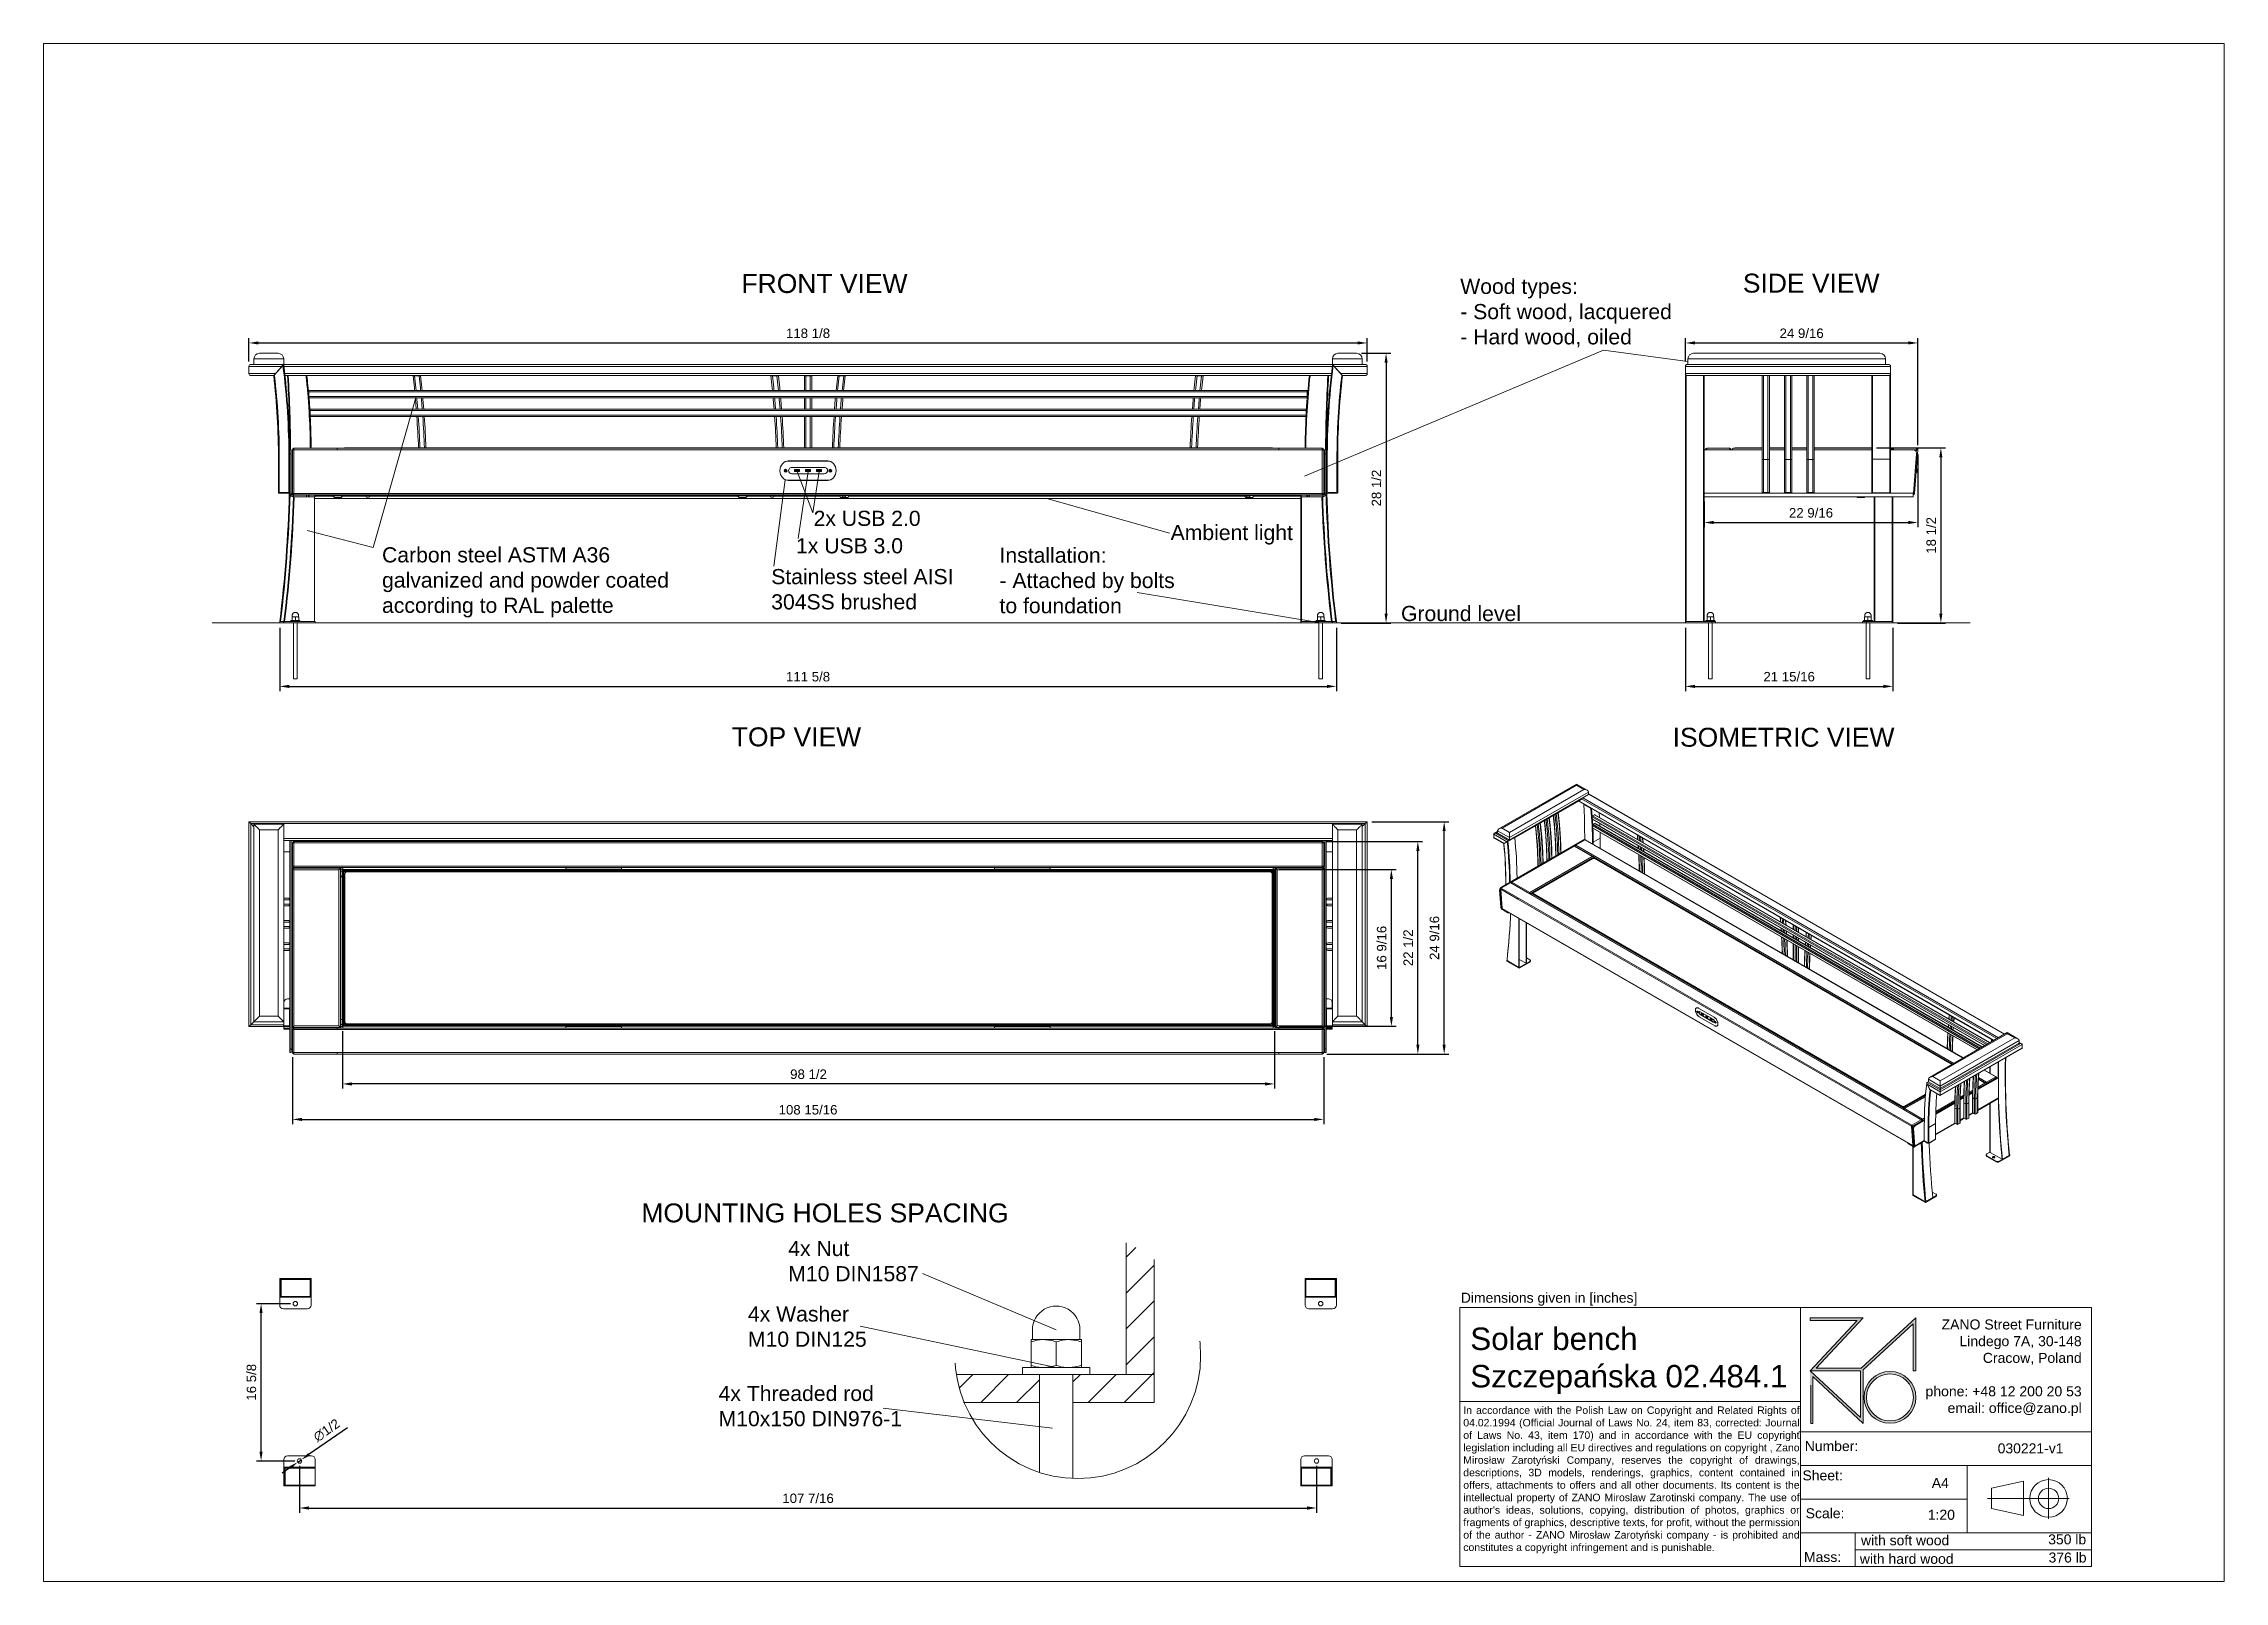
# Paper-space layout 'US' of a CAD drawing. Header units: inches. Extents: x -208 to -3, y -9 to 1.
# Drawn here: x -14.87 to -3.35, y -7.17 to 0.95 of the extents above; entities outside this region: 1.
# The model-space entities are those that its viewports show. They can reach past a viewport. Long polylines and large blocks are cut down to what shows.
import ezdxf

# ---------------------------------------------------------------- set-up
doc = ezdxf.new("R2010")
doc.units = ezdxf.units.IN
doc.linetypes.add('HIDDEN', pattern=[1.905, 1.27, -0.635])
for name, color, linetype, lineweight in [('ZANO_O', 10, 'Continuous', 0), ('ZANO_R', 7, 'Continuous', 0), ('ZANO_R_przerywana', 250, 'HIDDEN', 0), ('ZANO_W', 1, 'Continuous', 0)]:
    doc.layers.add(name, color=color, linetype=linetype, lineweight=lineweight)
doc.layers.add('ZANO_P', color=7, linetype='Continuous', lineweight=0, true_color=0xffffff)
doc.styles.get("Standard").update_dxf_attribs({"font": 'ARIALUNI.TTF'})
doc.dimstyles.new('amerykanie', dxfattribs={"dimtxt": 50, "dimasz": 50, "dimexe": 0.5, "dimexo": 0.5, "dimgap": 1, "dimtad": 1, "dimdec": 0, "dimzin": 0, "dimlunit": 5, "dimtxsty": 'Standard', "dimcen": 0.09, "dimclrd": 1, "dimclre": 1, "dimclrt": 1, "dimazin": 0, "dimtfac": 1, "dimtdec": 0, "dimtmove": 0, "dimatfit": 3, "dimfxl": 1, "dimtzin": 0, "dimarcsym": 1})
pattern_1 = [(45, (-11.167, -28.4947), (-2.65245, 2.65245), []), (45, (-10.2828, -28.4947), (-2.65245, 2.65245), []), (45, (-9.3987, -28.4947), (-2.65245, 2.65245), []), (45, (-8.5145, -28.4947), (-2.65245, 2.65245), [])]
pattern_2 = [(135, (-11.167, -28.4947), (-1.326225, -1.326225), []), (135, (-11.167, -27.6106), (-1.326225, -1.326225), [])]
pattern_3 = [(135, (-11.16696, -28.4947), (-0.442075, -0.442075), [])]

psp = doc.layouts.new('US')

# ---------------------------------------------------------------- texts
at = {"layer": 'ZANO_O', "attachment_point": 1}
for s, insert, char_height, width in [('FRONT VIEW', (-11.179, -0.265), 0.1, 27.60459), ('\\pxql;Wood types:\\P- Soft wood, lacquered\\P- Hard wood, oiled', (-7.382, -0.29), 0.08, 31.06015), ('SIDE VIEW', (-5.889, -0.263), 0.1, 22.26812), ('2x USB 2.0', (-10.798, -1.516), 0.08, 0.69262), ('Ambient light', (-8.912, -1.591), 0.08, 0.75057), ('\\pxql;Carbon steel ASTM A36\\Pgalvanized and powder coated\\Paccording to RAL palette', (-13.078, -1.709), 0.08, 54.52788), ('1x USB 3.0', (-10.891, -1.661), 0.08, 0.69262), ('\\pxql;Installation:\\P- Attached by bolts \\Pto foundation', (-9.816, -1.711), 0.08, 1.81828), ('\\pxql;Stainless steel AISI \\P304SS brushed', (-11.022, -1.824), 0.08, 54.52788), ('Ground level', (-7.695, -2.019), 0.08, 0.78457), ('TOP VIEW', (-11.23, -2.661), 0.1, 24.04568), ('ISOMETRIC VIEW', (-6.26, -2.663), 0.1, 32.14241), ('MOUNTING HOLES SPACING', (-11.708, -5.177), 0.1, 51.246), ('4x Nut \\PM10 DIN1587', (-10.932, -5.375), 0.08, 0.89262), ('4x Washer \\PM10 DIN125', (-11.145, -5.721), 0.08, 0.85429), ('4x Threaded rod \\PM10x150 DIN976-1', (-11.3, -6.141), 0.08, 1.01516)]:
    psp.add_mtext(s, dxfattribs=dict(at, insert=insert, char_height=char_height, width=width))
at = {"layer": 'ZANO_R', "attachment_point": 1}
for s, insert, char_height, width in [('Dimensions given in [inches]', (-7.379, -5.649), 0.05269, 1.79436), ('\\pxql;Solar bench Szczepańska 02.484.1', (-7.329, -5.833), 0.11856, 1.7443), ('\\pxqr;ZANO Street Furniture\\PLindego 7A, 30-148\\PCracow, Poland\\P\\Pphone: +48 12 200 20 53\\Pemail: office@zano.pl', (-5.149, -5.79), 0.05298, 1.04998), ("\\pxqj;In accordance with the Polish Law on Copyright and Related Rights of 04.02.1994 (Official Journal of Laws No. 24, item 83, corrected: Journal of Laws No. 43, item 170) and in accordance with the EU copyright legislation including all EU directives and regulations on copyright , Zano Mirosław Zarotyński Company, reserves the copyright of drawings, descriptions, 3D models, renderings, graphics, content contained in offers, attachments to offers and all other documents. Its content is the intellectual property of ZANO Miroslaw Zarotinski company. The use of author's ideas, solutions, copying, distribution of photos, graphics or fragments of graphics, descriptive texts, for profit, without the permission of the author - ZANO Mirosław Zarotyński company - is prohibited and constitutes a copyright infringement and is punishable.", (-7.366, -6.25), 0.039516, 1.77136), ('Number:', (-5.562, -6.433), 0.0527, 254.32319), ('030221-v1', (-4.543, -6.445), 0.0527, 0.49653), ('Sheet:', (-5.574, -6.588), 0.0527, 254.32319), ('A4', (-4.891, -6.628), 0.0527, 0.18637), ('Scale:', (-5.557, -6.788), 0.0527, 254.32319), ('1:20', (-4.912, -6.796), 0.0527, 0.20756), ('Mass:', (-5.566, -7.019), 0.0527, 254.32319), ('with hard wood', (-5.271, -7.029), 0.05269, 0.89713), ('with soft wood', (-5.265, -6.931), 0.05269, 1.21824), ('350 lb', (-4.276, -6.926), 0.0527, 0.22908), ('376 lb', (-4.274, -7.022), 0.0527, 0.22731)]:
    psp.add_mtext(s, dxfattribs=dict(at, insert=insert, char_height=char_height, width=width))

msp = doc.modelspace()

# ---------------------------------------------------------------- blocks, each defined once
blk = doc.blocks.new('*D367')
at = {"layer": 'ZANO_W', "color": 1, "lineweight": -2}
for p, q in [((120.3, 114.52), (123.41, 114.52)), ((122.91, 113.52), (122.91, 87.01)), ((118.16, 86.01), (123.41, 86.01))]:
    blk.add_line(p, q, dxfattribs=at)
at = {"layer": 'ZANO_W', "color": 1}
for points in [[(123.08, 113.52), (122.75, 113.52), (122.91, 114.52)], [(122.75, 87.01), (123.08, 87.01), (122.91, 86.01)]]:
    blk.add_solid(points, dxfattribs=at)
at = {"layer": 'ZANO_W', "color": 1, "insert": (121.9, 100.27), "char_height": 1, "attachment_point": 5, "rotation": 90}
blk.add_mtext('28 1/2', dxfattribs=at)
blk = doc.blocks.new('*D368')
at = {"layer": 'ZANO_W', "color": 1, "lineweight": -2}
for p, q in [((2.77, 113.64), (2.77, 116.11)), ((3.77, 115.61), (119.91, 115.61)), ((120.91, 113.64), (120.91, 116.11))]:
    blk.add_line(p, q, dxfattribs=at)
at = {"layer": 'ZANO_W', "color": 1}
for points in [[(3.77, 115.78), (3.77, 115.45), (2.77, 115.61)], [(119.91, 115.45), (119.91, 115.78), (120.91, 115.61)]]:
    blk.add_solid(points, dxfattribs=at)
at = {"layer": 'ZANO_W', "color": 1, "insert": (61.84, 116.63), "char_height": 1, "attachment_point": 5}
blk.add_mtext('118 1/8', dxfattribs=at)
blk = doc.blocks.new('*D369')
at = {"layer": 'ZANO_W', "color": 1, "lineweight": -2}
for p, q in [((6.02, 85.51), (6.02, 78.81)), ((117.66, 85.51), (117.66, 78.81)), ((7.02, 79.31), (116.66, 79.31))]:
    blk.add_line(p, q, dxfattribs=at)
at = {"layer": 'ZANO_W', "color": 1}
for points in [[(7.02, 79.48), (7.02, 79.14), (6.02, 79.31)], [(116.66, 79.14), (116.66, 79.48), (117.66, 79.31)]]:
    blk.add_solid(points, dxfattribs=at)
at = {"layer": 'ZANO_W', "color": 1, "insert": (61.84, 80.33), "char_height": 1, "attachment_point": 5}
blk.add_mtext('111 5/8', dxfattribs=at)
blk = doc.blocks.new('*D370')
at = {"layer": 'ZANO_W', "color": 1, "lineweight": -2}
for p, q in [((179.1, 103.81), (179.1, 96.13)), ((156.51, 98.86), (156.51, 96.13)), ((157.51, 96.63), (178.1, 96.63))]:
    blk.add_line(p, q, dxfattribs=at)
at = {"layer": 'ZANO_W', "color": 1}
for points in [[(157.51, 96.8), (157.51, 96.47), (156.51, 96.63)], [(178.1, 96.47), (178.1, 96.8), (179.1, 96.63)]]:
    blk.add_solid(points, dxfattribs=at)
at = {"layer": 'ZANO_W', "color": 1, "insert": (167.81, 97.65), "char_height": 1, "attachment_point": 5}
blk.add_mtext('22 9/16', dxfattribs=at)
blk = doc.blocks.new('*D371')
at = {"layer": 'ZANO_W', "color": 1, "lineweight": -2}
for p, q in [((174.73, 104.52), (182.03, 104.52)), ((181.53, 103.52), (181.53, 87.01)), ((176.95, 86.01), (182.03, 86.01))]:
    blk.add_line(p, q, dxfattribs=at)
at = {"layer": 'ZANO_W', "color": 1}
for points in [[(181.69, 103.52), (181.36, 103.52), (181.53, 104.52)], [(181.36, 87.01), (181.69, 87.01), (181.53, 86.01)]]:
    blk.add_solid(points, dxfattribs=at)
at = {"layer": 'ZANO_W', "color": 1, "insert": (180.51, 95.27), "char_height": 1, "attachment_point": 5, "rotation": 90}
blk.add_mtext('18 1/2', dxfattribs=at)
blk = doc.blocks.new('*D372')
at = {"layer": 'ZANO_W', "color": 1, "lineweight": -2}
for p, q in [((7.36, 40.1), (7.36, 33.04)), ((116.32, 40.1), (116.32, 33.04)), ((8.36, 33.54), (115.32, 33.54))]:
    blk.add_line(p, q, dxfattribs=at)
at = {"layer": 'ZANO_W', "color": 1}
for points in [[(8.36, 33.7), (8.36, 33.37), (7.36, 33.54)], [(115.32, 33.37), (115.32, 33.7), (116.32, 33.54)]]:
    blk.add_solid(points, dxfattribs=at)
at = {"layer": 'ZANO_W', "color": 1, "insert": (61.84, 34.55), "char_height": 1, "attachment_point": 5}
blk.add_mtext('108 15/16', dxfattribs=at)
blk = doc.blocks.new('*D373')
at = {"layer": 'ZANO_W', "color": 1, "lineweight": -2}
for p, q in [((116.66, 62.92), (126.77, 62.92)), ((126.27, 41.44), (126.27, 61.92)), ((116.66, 40.44), (126.77, 40.44))]:
    blk.add_line(p, q, dxfattribs=at)
at = {"layer": 'ZANO_W', "color": 1}
for points in [[(126.44, 61.92), (126.11, 61.92), (126.27, 62.92)], [(126.11, 41.44), (126.44, 41.44), (126.27, 40.44)]]:
    blk.add_solid(points, dxfattribs=at)
at = {"layer": 'ZANO_W', "color": 1, "insert": (125.25, 51.68), "char_height": 1, "attachment_point": 5, "rotation": 90}
blk.add_mtext('22 1/2', dxfattribs=at)
blk = doc.blocks.new('*D374')
at = {"layer": 'ZANO_W', "color": 1, "lineweight": -2}
for p, q in [((154.54, 113.64), (154.54, 116.11)), ((155.54, 115.61), (178.1, 115.61)), ((179.1, 104.81), (179.1, 116.11))]:
    blk.add_line(p, q, dxfattribs=at)
at = {"layer": 'ZANO_W', "color": 1}
for points in [[(155.54, 115.78), (155.54, 115.45), (154.54, 115.61)], [(178.1, 115.45), (178.1, 115.78), (179.1, 115.61)]]:
    blk.add_solid(points, dxfattribs=at)
at = {"layer": 'ZANO_W', "color": 1, "insert": (166.82, 116.63), "char_height": 1, "attachment_point": 5}
blk.add_mtext('24 9/16', dxfattribs=at)
blk = doc.blocks.new('*D375')
at = {"layer": 'ZANO_W', "color": 1, "lineweight": -2}
for p, q in [((121.41, 65.01), (129.55, 65.01)), ((129.05, 41.44), (129.05, 64.01)), ((116.66, 40.44), (129.55, 40.44))]:
    blk.add_line(p, q, dxfattribs=at)
at = {"layer": 'ZANO_W', "color": 1}
for points in [[(129.21, 64.01), (128.88, 64.01), (129.05, 65.01)], [(128.88, 41.44), (129.21, 41.44), (129.05, 40.44)]]:
    blk.add_solid(points, dxfattribs=at)
at = {"layer": 'ZANO_W', "color": 1, "insert": (128.03, 52.72), "char_height": 1, "attachment_point": 5, "rotation": 90}
blk.add_mtext('24 9/16', dxfattribs=at)
blk = doc.blocks.new('*D376')
at = {"layer": 'ZANO_W', "color": 1, "lineweight": -2}
for p, q in [((12.64, 42.88), (12.64, 36.79)), ((111.13, 42.88), (111.13, 36.79)), ((110.13, 37.29), (13.64, 37.29))]:
    blk.add_line(p, q, dxfattribs=at)
at = {"layer": 'ZANO_W', "color": 1}
for points in [[(13.64, 37.45), (13.64, 37.12), (12.64, 37.29)], [(110.13, 37.12), (110.13, 37.45), (111.13, 37.29)]]:
    blk.add_solid(points, dxfattribs=at)
at = {"layer": 'ZANO_W', "color": 1, "insert": (61.89, 38.31), "char_height": 1, "attachment_point": 5}
blk.add_mtext('98 1/2', dxfattribs=at)
blk = doc.blocks.new('*D377')
at = {"layer": 'ZANO_W', "color": 1, "lineweight": -2}
for p, q in [((111.63, 59.96), (123.97, 59.96)), ((123.47, 44.38), (123.47, 58.96)), ((111.63, 43.38), (123.97, 43.38))]:
    blk.add_line(p, q, dxfattribs=at)
at = {"layer": 'ZANO_W', "color": 1}
for points in [[(123.64, 58.96), (123.31, 58.96), (123.47, 59.96)], [(123.31, 44.38), (123.64, 44.38), (123.47, 43.38)]]:
    blk.add_solid(points, dxfattribs=at)
at = {"layer": 'ZANO_W', "color": 1, "insert": (122.45, 51.67), "char_height": 1, "attachment_point": 5, "rotation": 90}
blk.add_mtext('16 9/16', dxfattribs=at)
blk = doc.blocks.new('*D378')
at = {"layer": 'ZANO_W', "color": 1, "lineweight": -2}
for p, q in [((7.17, 14.06), (3.55, 14.06)), ((4.05, -1.57), (4.05, 13.06)), ((7.61, -2.57), (3.55, -2.57))]:
    blk.add_line(p, q, dxfattribs=at)
at = {"layer": 'ZANO_W', "color": 1}
for points in [[(4.21, 13.06), (3.88, 13.06), (4.05, 14.06)], [(3.88, -1.57), (4.21, -1.57), (4.05, -2.57)]]:
    blk.add_solid(points, dxfattribs=at)
at = {"layer": 'ZANO_W', "color": 1, "insert": (3.03, 5.75), "char_height": 1, "attachment_point": 5, "rotation": 90}
blk.add_mtext('16 5/8', dxfattribs=at)
blk = doc.blocks.new('*D379')
at = {"layer": 'ZANO_W', "color": 1, "lineweight": -2}
for p, q in [((8.11, -3.07), (8.11, -8.04)), ((115.57, -3.07), (115.57, -8.04)), ((9.11, -7.54), (114.57, -7.54))]:
    blk.add_line(p, q, dxfattribs=at)
at = {"layer": 'ZANO_W', "color": 1}
for points in [[(9.11, -7.37), (9.11, -7.71), (8.11, -7.54)], [(114.57, -7.71), (114.57, -7.37), (115.57, -7.54)]]:
    blk.add_solid(points, dxfattribs=at)
at = {"layer": 'ZANO_W', "color": 1, "insert": (61.84, -6.52), "char_height": 1, "attachment_point": 5}
blk.add_mtext('107 7/16', dxfattribs=at)
blk = doc.blocks.new('*D380')
at = {"layer": 'ZANO_W', "color": 1, "lineweight": -2}
for p, q in [((13.17, 0.95), (9.13, -1.86)), ((7.1, -3.28), (6.28, -3.85)), ((7.92, -2.7), (8.31, -2.43))]:
    blk.add_line(p, q, dxfattribs=at)
at = {"layer": 'ZANO_W', "color": 1}
for points in [[(9.03, -1.73), (9.22, -2), (8.31, -2.43)], [(7.2, -3.41), (7.01, -3.14), (7.92, -2.7)]]:
    blk.add_solid(points, dxfattribs=at)
at = {"layer": 'ZANO_W', "color": 1, "insert": (10.98, 0.67), "char_height": 1, "attachment_point": 5, "rotation": 34.8462}
blk.add_mtext('∅1/2', dxfattribs=at)
blk = doc.blocks.new('*D381')
at = {"layer": 'ZANO_W', "color": 1, "lineweight": -2}
for p, q in [((154.54, 85.51), (154.54, 78.81)), ((176.45, 85.51), (176.45, 78.81)), ((155.54, 79.31), (175.45, 79.31))]:
    blk.add_line(p, q, dxfattribs=at)
at = {"layer": 'ZANO_W', "color": 1}
for points in [[(155.54, 79.48), (155.54, 79.14), (154.54, 79.31)], [(175.45, 79.14), (175.45, 79.48), (176.45, 79.31)]]:
    blk.add_solid(points, dxfattribs=at)
at = {"layer": 'ZANO_W', "color": 1, "insert": (165.5, 80.33), "char_height": 1, "attachment_point": 5}
blk.add_mtext('21 15/16', dxfattribs=at)

# ---------------------------------------------------------------- dimensions: what is measured, and where the dimension line sits
at = {"layer": 'ZANO_W'}
for base, p1, p2, picture, middle in [((120.913766, 115.614728), (2.767922, 113.139358), (120.913766, 113.139358), '*D368', (61.840844, 116.633828)), ((179.10378, 115.61473), (154.54282, 113.13936), (179.10378, 104.31332), '*D374', (166.8233, 116.63383)), ((179.10378, 96.63178), (156.51192, 99.36355), (179.10378, 104.31332), '*D370', (167.80785, 97.65088)), ((117.66042, 79.31165), (6.01666, 86.01307), (117.66042, 86.01307), '*D369', (61.83854, 80.33075)), ((176.45493, 79.31165), (154.54282, 86.01307), (176.45493, 86.01307), '*D381', (165.49888, 80.33075)), ((12.639499, 37.286101), (111.133751, 43.384506), (12.639499, 43.384506), '*D376', (61.886625, 38.3052)), ((116.31994, 33.53515), (7.36191, 40.60127), (116.31994, 40.5969), '*D372', (61.84093, 34.55425)), ((115.566721, -7.540755), (8.114966, -2.568971), (115.566721, -2.568971), '*D379', (61.840843, -6.521655))]:
    dim = msp.add_linear_dim(base=base, p1=p1, p2=p2, dimstyle='amerykanie', override={"dimtxt": 1, "dimasz": 1, "dimgap": 0.5, "dimdec": 4, "dimaunit": 1, "dimadec": 1, "dimtdec": 4, "dimtmove": 1, "dimfrac": 2}, dxfattribs=at)
    dim.commit()
    dim.dimension.update_dxf_attribs({"geometry": picture, "text_midpoint": middle})
for base, p1, p2, picture, middle in [((122.914448, 86.013074), (119.802038, 114.517723), (117.660418, 86.013074), '*D367', (121.895348, 100.265398)), ((181.52788, 86.01307), (174.2338, 104.51707), (176.45493, 86.01307), '*D371', (180.50878, 95.26507)), ((129.047894, 65.005187), (116.162416, 40.443741), (120.913766, 65.005187), '*D375', (128.028794, 52.724464)), ((126.2717, 62.91795), (116.16242, 40.44374), (116.16242, 62.91795), '*D373', (125.2526, 51.68084)), ((123.47382, 59.96431), (111.13375, 43.38451), (111.13375, 59.96431), '*D377', (122.45472, 51.67441)), ((4.04592, 14.06242), (8.11497, -2.56897), (7.6707, 14.06242), '*D378', (3.02682, 5.74672))]:
    dim = msp.add_linear_dim(base=base, p1=p1, p2=p2, angle=90, dimstyle='amerykanie', override={"dimtxt": 1, "dimasz": 1, "dimgap": 0.5, "dimdec": 4, "dimaunit": 1, "dimadec": 1, "dimtdec": 4, "dimtmove": 1, "dimfrac": 2}, dxfattribs=at)
    dim.commit()
    dim.dimension.update_dxf_attribs({"geometry": picture, "text_midpoint": middle})
dim = msp.add_diameter_dim_2p(p1=(7.92104, -2.70398), p2=(8.30889, -2.43396), dimstyle='amerykanie', override={"dimtxt": 1, "dimasz": 1, "dimgap": 0.5, "dimdec": 4, "dimaunit": 1, "dimadec": 1, "dimtdec": 4, "dimtmove": 1, "dimfrac": 2}, dxfattribs=at)
dim.commit()
dim.dimension.update_dxf_attribs({"geometry": '*D380', "text_midpoint": (10.97801, 0.66608)})

# ---------------------------------------------------------------- hatches: boundary and pattern name
at = {"layer": 'ZANO_R'}
h = msp.add_hatch(dxfattribs=at)
h.set_pattern_fill('ANSI32', color=256, scale=0.19691, angle=90, style=0)
h.set_pattern_definition(pattern_2)
h.paths.add_polyline_path([(6.08332, 14.81422), (6.16264, 14.81422), (6.16264, 16.62579), (6.08332, 16.62579)], flags=0)
h = msp.add_hatch(dxfattribs=at)
h.set_pattern_fill('DIN 201 stal i żeliwo stalowe', color=256, scale=0.19691, style=0, pattern_type=2)
h.set_pattern_definition(pattern_1)
h.paths.add_polyline_path([(6.16262, 16.62579), (9.25058, 16.62579), (9.25058, 16.70455), (6.16262, 16.70455)], flags=0)
h = msp.add_hatch(dxfattribs=at)
h.set_pattern_fill('ANSI32', color=256, scale=0.19691, angle=90, style=0)
h.set_pattern_definition(pattern_2)
h.paths.add_polyline_path([(9.25058, 14.81422), (9.32935, 14.81422), (9.32935, 16.62579), (9.25058, 16.62579)], flags=0)
h = msp.add_hatch(dxfattribs=at)
h.set_pattern_fill('ANSI31', color=256, scale=0.19691, angle=90, style=0)
h.set_pattern_definition(pattern_3)
h.paths.add_polyline_path([(114.4311, 14.73546), (114.4311, 16.54703), (114.35234, 16.54703), (114.35234, 14.73546)], flags=0)
h = msp.add_hatch(dxfattribs=at)
h.set_pattern_fill('DIN 201 stal i żeliwo stalowe', color=256, scale=0.19691, style=0, pattern_type=2)
h.set_pattern_definition(pattern_1)
h.paths.add_polyline_path([(117.51906, 16.62579), (117.51906, 16.70455), (114.4311, 16.70455), (114.4311, 16.62579)], flags=0)
h = msp.add_hatch(dxfattribs=at)
h.set_pattern_fill('ANSI31', color=256, scale=0.19691, angle=90, style=0)
h.set_pattern_definition(pattern_3)
h.paths.add_polyline_path([(117.59838, 14.73546), (117.59838, 16.54703), (117.51906, 16.54703), (117.51906, 14.73546)], flags=0)
h = msp.add_hatch(dxfattribs=at)
h.set_pattern_fill('DIN 201 stal i żeliwo stalowe', color=256, scale=0.19691, style=0, pattern_type=2)
h.set_pattern_definition(pattern_1)
h.paths.add_polyline_path([(6.16262, 14.73546), (9.25058, 14.73546), (9.25058, 14.81422), (6.16262, 14.81422)], flags=0)
h = msp.add_hatch(dxfattribs=at)
h.set_pattern_fill('DIN 201 stal i żeliwo stalowe', color=256, scale=0.19691, style=0, pattern_type=2)
h.set_pattern_definition(pattern_1)
h.paths.add_polyline_path([(117.51906, 14.73546), (117.51906, 14.81422), (114.4311, 14.81422), (114.4311, 14.73546)], flags=0)
h = msp.add_hatch(dxfattribs=at)
h.set_pattern_fill('ANSI32', color=256, scale=0.19691, angle=90, style=0)
h.set_pattern_definition(pattern_2)
h.paths.add_polyline_path([(6.52298, -5.1288), (6.6023, -5.1288), (6.6023, -3.31723), (6.52298, -3.31723)], flags=0)
h = msp.add_hatch(dxfattribs=at)
h.set_pattern_fill('DIN 201 stal i żeliwo stalowe', color=256, scale=0.19691, style=0, pattern_type=2)
h.set_pattern_definition(pattern_1)
h.paths.add_polyline_path([(6.60228, -3.31723), (9.69024, -3.31723), (9.69024, -3.23846), (6.60228, -3.23846)], flags=0)
h = msp.add_hatch(dxfattribs=at)
h.set_pattern_fill('ANSI31', color=256, scale=0.19691, angle=90, style=0)
h.set_pattern_definition(pattern_3)
h.paths.add_polyline_path([(113.99144, -5.20756), (113.99144, -3.39599), (113.91268, -3.39599), (113.91268, -5.20756)], flags=0)
h = msp.add_hatch(dxfattribs=at)
h.set_pattern_fill('DIN 201 stal i żeliwo stalowe', color=256, scale=0.19691, style=0, pattern_type=2)
h.set_pattern_definition(pattern_1)
h.paths.add_polyline_path([(117.0794, -3.23846), (113.99144, -3.23846), (113.99144, -3.31723), (117.0794, -3.31723)], flags=0)
h = msp.add_hatch(dxfattribs=at)
h.set_pattern_fill('ANSI31', color=256, scale=0.19691, angle=90, style=0)
h.set_pattern_definition(pattern_3)
h.paths.add_polyline_path([(117.15872, -5.05003), (117.15872, -3.23846), (117.0794, -3.23846), (117.0794, -5.05003)], flags=0)
h = msp.add_hatch(dxfattribs=at)
h.set_pattern_fill('DIN 201 stal i żeliwo stalowe', color=256, scale=0.19691, style=0, pattern_type=2)
h.set_pattern_definition(pattern_1)
h.paths.add_polyline_path([(6.60228, -5.20756), (9.69024, -5.20756), (9.69024, -5.1288), (6.60228, -5.1288)], flags=0)
h = msp.add_hatch(dxfattribs=at)
h.set_pattern_fill('DIN 201 stal i żeliwo stalowe', color=256, scale=0.19691, style=0, pattern_type=2)
h.set_pattern_definition(pattern_1)
h.paths.add_polyline_path([(117.0794, -5.1288), (113.99144, -5.1288), (113.99144, -5.20756), (117.0794, -5.20756)], flags=0)

# ---------------------------------------------------------------- linework, layer by layer
for p, q in [((2.76792, 113.13936), (2.76792, 112.36747)), ((2.76792, 113.13936), (6.26045, 113.13936)), ((2.97271, 113.34415), (6.44191, 113.34415)), ((3.29135, 113.927), (3.29135, 113.34415)), ((6.44191, 113.927), (3.29135, 113.927)), ((3.88208, 114.51772), (5.85118, 114.51772)), ((6.35904, 113.25062), (5.45377, 112.22895)), ((6.37097, 113.26408), (5.46569, 112.24241)), ((6.26045, 113.13936), (5.5765, 112.36747)), ((6.37371, 113.24247), (6.4378, 113.25062)), ((6.44191, 113.927), (6.44191, 113.34415)), ((6.44191, 113.34415), (6.44191, 113.21827)), ((6.44191, 113.34415), (117.23977, 113.34415)), ((6.45186, 113.13936), (117.2309, 113.13936)), ((117.23977, 113.927), (117.23977, 113.34415)), ((120.39034, 113.927), (117.23977, 113.927)), ((117.23977, 113.20978), (117.23977, 113.34415)), ((120.70897, 113.34415), (117.23977, 113.34415)), ((117.24085, 113.927), (117.24085, 113.34415)), ((120.39141, 113.927), (117.24085, 113.927)), ((117.32247, 113.24077), (117.24496, 113.25062)), ((117.32372, 113.25062), (118.22899, 112.22895)), ((120.91377, 113.13936), (117.42123, 113.13936)), ((117.42123, 113.13936), (118.10518, 112.36747)), ((117.83051, 114.51772), (119.7996, 114.51772)), ((117.83158, 114.51772), (119.80068, 114.51772)), ((120.39034, 113.927), (120.39034, 113.34415)), ((120.39141, 113.927), (120.39141, 113.34415)), ((120.91377, 113.13936), (120.91377, 112.36747)), ((154.54282, 113.13936), (176.20289, 113.13936)), ((154.54282, 112.36747), (154.54282, 113.13936)), ((154.7476, 113.34415), (175.9981, 113.34415)), ((175.67946, 113.927), (154.80703, 113.927)), ((154.80703, 113.927), (154.80703, 113.34415)), ((155.39775, 114.51772), (175.08873, 114.51772)), ((175.67946, 113.927), (175.67946, 113.34415)), ((176.20289, 113.26408), (176.16053, 113.26408)), ((176.20289, 113.25062), (176.17003, 113.25062)), ((176.20289, 113.26408), (176.20289, 113.13936)), ((176.20289, 113.25062), (176.20289, 113.13936)), ((176.20289, 113.13936), (176.20289, 112.36747)), ((2.76792, 112.36747), (5.5765, 112.36747)), ((2.97271, 112.16268), (5.39505, 112.16268)), ((5.38053, 112.15638), (5.45878, 112.16533)), ((5.39505, 112.16268), (5.43565, 112.16268)), ((5.45908, 112.16268), (5.45928, 112.16268)), ((6.54497, 112.36747), (117.13779, 112.36747)), ((6.56838, 112.16268), (6.83876, 112.16268)), ((6.91766, 112.16268), (6.83876, 112.16268)), ((8.79988, 112.16268), (6.91766, 112.16268)), ((8.79988, 112.16268), (114.80259, 112.16268)), ((8.87782, 112.16268), (8.80088, 112.15336)), ((20.26896, 112.14693), (20.7445, 112.14693)), ((58.07563, 112.14693), (58.55117, 112.14693)), ((61.44703, 110.58741), (61.44703, 112.14693)), ((61.44703, 112.14693), (61.60455, 112.14693)), ((61.60455, 112.14693), (62.07713, 112.14693)), ((61.60455, 110.58741), (61.60455, 112.14693)), ((62.07713, 112.14693), (62.23466, 112.14693)), ((62.07713, 110.58741), (62.07713, 112.14693)), ((62.23466, 110.58741), (62.23466, 112.14693)), ((65.13052, 112.14693), (65.60606, 112.14693)), ((102.93719, 112.14693), (103.41273, 112.14693)), ((114.80357, 112.17168), (114.88278, 112.17168)), ((116.76403, 112.16268), (114.88181, 112.16268)), ((116.76456, 112.17168), (116.84293, 112.17168)), ((116.84293, 112.16268), (116.84293, 112.17168)), ((116.84293, 112.16268), (117.11439, 112.16268)), ((120.91377, 112.36747), (118.10518, 112.36747)), ((118.22295, 112.1564), (118.22899, 112.22895)), ((118.22348, 112.16268), (118.22368, 112.16268)), ((118.30223, 112.15638), (118.22398, 112.16533)), ((118.24711, 112.16268), (118.28664, 112.16268)), ((120.70897, 112.16268), (118.28664, 112.16268)), ((154.54282, 112.36747), (176.20289, 112.36747)), ((154.54282, 112.16268), (154.54282, 86.1706)), ((154.62158, 112.16268), (154.54282, 112.16268)), ((154.62158, 112.16268), (154.62158, 86.18014)), ((154.7476, 112.16268), (154.62158, 112.16268)), ((154.70035, 112.17168), (154.70035, 112.16268)), ((154.7476, 112.16268), (175.9981, 112.16268)), ((156.43315, 112.16268), (156.43315, 86.18014)), ((156.51192, 112.16268), (156.51192, 104.32568)), ((162.63189, 112.16268), (162.63189, 104.51707)), ((162.63191, 112.16268), (162.63191, 103.30174)), ((162.78944, 112.16268), (162.78944, 103.30174)), ((163.26202, 112.16268), (163.26202, 103.30174)), ((163.41955, 112.16268), (163.41955, 103.30174)), ((164.99481, 112.16268), (164.99481, 104.51707)), ((164.99483, 112.16268), (164.99483, 103.30174)), ((165.15235, 112.16268), (165.15235, 103.30174)), ((165.62494, 112.16268), (165.62494, 103.30174)), ((165.78246, 112.16268), (165.78246, 103.30174)), ((167.35773, 112.16268), (167.35773, 104.56212)), ((167.35774, 112.16268), (167.35774, 103.30174)), ((167.51528, 112.16268), (167.51528, 103.30174)), ((167.98785, 112.16268), (167.98785, 103.30174)), ((168.14538, 112.16268), (168.14538, 103.30174)), ((174.2338, 112.1564), (174.2338, 112.16268)), ((174.2338, 112.1564), (174.31255, 112.1564)), ((174.2338, 112.1564), (174.2338, 103.33049)), ((174.31255, 112.15638), (174.31255, 112.16268)), ((174.31255, 112.15638), (176.12412, 112.15638)), ((174.31255, 112.15638), (174.31255, 103.33049)), ((176.03092, 112.16533), (176.12412, 112.16533)), ((176.12412, 112.16533), (176.12412, 112.20605)), ((176.12412, 112.15638), (176.12412, 112.16533)), ((176.12412, 112.1564), (176.20289, 112.1564)), ((176.12412, 112.15638), (176.12412, 103.33049)), ((176.20289, 112.22895), (176.14893, 112.22895)), ((176.20289, 112.24241), (176.16026, 112.24241)), ((176.20289, 112.36747), (176.20289, 112.22895)), ((176.20289, 112.36747), (176.20289, 112.24241)), ((176.20289, 112.1564), (176.20289, 112.22895)), ((176.20289, 112.16986), (176.20289, 112.1564)), ((176.20289, 112.1564), (176.20289, 103.33049)), ((9.09862, 110.58741), (114.56348, 110.58741)), ((9.09862, 110.42988), (9.09862, 110.58741)), ((9.09862, 109.95729), (9.09862, 110.42988)), ((9.09862, 110.42988), (114.56348, 110.42988)), ((9.09862, 109.95729), (114.56348, 109.95729)), ((9.09862, 109.82087), (9.09862, 109.95729)), ((9.11838, 109.79977), (114.56348, 109.79977)), ((9.22689, 108.61831), (114.45545, 108.61831)), ((9.22689, 108.46078), (9.22689, 108.61831)), ((9.22689, 107.9882), (9.22689, 108.46078)), ((9.22689, 108.46078), (114.45545, 108.46078)), ((61.44703, 108.61831), (61.44703, 109.79977)), ((61.60455, 108.61831), (61.60455, 109.79977)), ((62.07713, 108.61831), (62.07713, 109.79977)), ((62.23466, 108.61831), (62.23466, 109.79977)), ((114.45545, 108.46078), (114.45545, 108.61831)), ((114.45545, 107.9882), (114.45545, 108.46078)), ((114.56348, 110.42988), (114.56348, 110.58741)), ((114.56348, 109.95729), (114.56348, 110.42988)), ((114.56348, 109.79977), (114.56348, 109.95729)), ((9.22689, 107.9882), (114.45545, 107.9882)), ((9.22689, 107.85178), (9.22689, 107.9882)), ((9.24954, 107.83067), (114.4548, 107.83067)), ((61.44703, 104.51707), (61.44703, 107.83067)), ((61.60455, 104.51707), (61.60455, 107.83067)), ((62.07713, 104.51707), (62.07713, 107.83067)), ((62.23466, 104.51707), (62.23466, 107.83067)), ((114.45545, 107.84302), (114.45545, 107.9882)), ((7.08624, 104.32568), (7.24377, 104.32568)), ((7.08624, 103.90096), (7.08624, 104.32568)), ((7.24377, 103.90096), (7.08624, 103.90096)), ((7.08624, 99.73768), (7.08624, 103.90096)), ((7.24377, 104.32568), (7.24377, 103.90096)), ((7.24377, 99.73768), (7.24377, 103.90096)), ((7.36191, 104.32583), (7.36191, 104.32568)), ((7.36191, 99.70905), (7.36191, 104.32568)), ((7.51944, 104.48335), (12.27284, 104.48335)), ((7.51944, 104.31332), (7.51944, 104.48321)), ((7.51944, 104.48321), (12.08775, 104.48321)), ((12.08775, 104.31332), (7.51944, 104.31332)), ((7.51944, 104.31332), (7.51944, 99.69668)), ((9.32935, 104.68012), (9.25059, 104.68012)), ((9.25059, 104.67962), (9.25059, 104.48335)), ((9.32935, 104.68012), (9.32935, 104.48335)), ((12.08775, 104.48321), (12.08775, 104.31332)), ((12.08775, 104.48321), (111.59411, 104.48321)), ((111.59411, 104.31332), (12.08775, 104.31332)), ((12.86161, 104.48321), (12.89548, 104.51707)), ((12.89548, 104.51707), (13.02994, 104.51707)), ((13.01591, 104.48321), (13.02994, 104.51707)), ((13.02994, 104.51707), (110.74331, 104.51707)), ((110.75734, 104.48321), (110.74331, 104.51707)), ((110.74331, 104.51707), (110.87777, 104.51707)), ((110.87777, 104.51707), (110.91164, 104.48321)), ((111.40967, 104.48335), (116.16307, 104.48335)), ((111.59411, 104.48321), (111.59411, 104.31332)), ((111.59411, 104.48321), (116.16242, 104.48321)), ((116.16242, 104.31332), (111.59411, 104.31332)), ((114.35234, 104.68012), (114.35234, 104.48335)), ((114.4311, 104.67962), (114.4311, 104.48335)), ((116.16242, 104.48321), (116.16242, 104.31332)), ((116.16242, 99.69668), (116.16242, 104.31332)), ((116.3206, 104.32583), (116.31994, 104.32583)), ((116.31994, 104.32568), (116.31994, 99.70905)), ((116.3206, 104.32583), (116.3206, 102.91477)), ((116.59652, 104.32568), (116.43899, 104.32568)), ((116.43899, 104.32568), (116.43899, 103.90096)), ((116.43899, 103.90096), (116.59652, 103.90096)), ((116.43899, 99.73768), (116.43899, 103.90096)), ((116.59652, 103.90096), (116.59652, 104.32568)), ((116.59652, 99.73768), (116.59652, 103.90096)), ((156.51192, 104.32568), (156.51192, 99.73768)), ((162.63191, 104.32568), (156.51192, 104.32568)), ((156.78759, 104.32568), (156.78759, 104.48321)), ((156.78759, 104.48321), (159.22927, 104.48321)), ((159.22927, 104.48321), (159.22927, 104.32568)), ((159.46557, 104.32583), (159.46557, 104.32568)), ((162.63191, 104.32583), (159.46557, 104.32583)), ((159.61625, 104.48321), (159.5837, 104.48321)), ((159.5837, 104.48321), (159.5837, 104.47835)), ((159.62309, 104.48335), (162.63191, 104.48335)), ((159.83969, 104.51707), (159.80597, 104.48335)), ((159.83969, 104.51707), (159.97415, 104.51707)), ((159.96018, 104.48335), (159.97415, 104.51707)), ((159.97415, 104.51707), (162.63191, 104.51707)), ((163.41955, 104.51707), (164.99483, 104.51707)), ((163.41955, 104.48335), (164.99483, 104.48335)), ((164.99483, 104.32583), (163.41955, 104.32583)), ((164.99483, 104.32568), (163.41955, 104.32568)), ((165.78246, 104.51707), (167.35774, 104.51707)), ((165.78246, 104.48335), (167.35774, 104.48335)), ((167.35774, 104.32583), (165.78246, 104.32583)), ((167.35774, 104.32568), (165.78246, 104.32568)), ((168.14538, 104.51707), (174.2338, 104.51707)), ((168.14538, 104.48335), (174.2338, 104.48335)), ((174.2338, 104.32583), (168.14538, 104.32583)), ((174.2338, 104.32568), (168.14538, 104.32568)), ((176.28165, 104.32583), (176.20289, 104.32583)), ((178.55748, 104.32568), (176.20289, 104.32568)), ((176.28165, 104.32583), (176.28165, 104.32568)), ((176.51794, 104.32568), (176.51794, 104.48321)), ((176.51794, 104.48321), (178.94674, 104.48321)), ((178.94674, 104.32568), (178.55748, 104.32568)), ((178.62242, 99.73768), (178.95009, 103.90096)), ((179.10378, 104.31332), (178.74045, 99.69668)), ((178.92656, 104.06924), (178.94674, 104.32568)), ((178.94674, 104.32568), (178.94674, 104.48321)), ((5.9628, 103.33049), (5.88404, 103.33049)), ((5.88404, 103.33049), (5.88418, 99.78611)), ((5.9628, 103.33049), (5.96295, 99.79957)), ((5.96295, 103.33049), (5.96295, 99.78611)), ((5.97487, 103.34395), (5.97487, 99.79957)), ((6.98688, 99.78611), (6.98688, 103.33049)), ((6.9988, 99.79957), (6.9988, 103.34395)), ((7.06564, 103.33049), (6.9988, 103.33049)), ((7.06564, 99.78611), (7.06564, 103.33049)), ((7.08624, 103.30174), (7.06564, 103.30174)), ((59.30732, 102.10639), (59.30732, 102.1053)), ((59.40301, 102.12462), (59.40301, 102.11844)), ((59.41168, 102.1002), (59.41168, 102.10639)), ((59.41808, 102.06211), (59.41808, 102.05593)), ((59.44977, 102.04388), (59.44977, 102.03769)), ((59.47992, 102.04388), (59.47992, 102.03769)), ((59.51161, 102.06211), (59.51161, 102.05593)), ((59.51801, 102.10639), (59.51801, 102.1002)), ((59.52668, 102.12462), (59.52668, 102.11844)), ((59.62237, 102.1053), (59.62237, 102.10639)), ((63.93079, 103.14435), (59.74988, 103.14435)), ((59.75048, 103.1287), (63.93138, 103.1287)), ((63.55345, 102.45924), (60.12722, 102.45924)), ((60.12722, 101.78791), (60.12722, 101.79255)), ((60.12722, 101.79255), (63.55345, 101.79255)), ((60.12722, 101.78791), (63.55345, 101.78791)), ((60.93298, 102.25094), (60.42416, 102.25094)), ((60.42416, 102.25094), (60.42416, 102.01538)), ((60.43465, 102.23261), (60.42416, 102.23261)), ((60.43465, 102.21991), (60.42416, 102.21991)), ((60.42416, 102.05515), (60.43465, 102.05515)), ((60.42416, 102.02001), (60.93298, 102.02001)), ((60.42416, 102.01538), (60.93298, 102.01538)), ((60.42874, 102.03075), (60.42874, 102.03199)), ((60.45828, 102.03075), (60.42874, 102.03075)), ((60.44249, 102.18256), (60.43449, 102.18262)), ((60.43465, 102.24046), (60.43465, 102.23261)), ((60.43465, 102.22667), (60.43563, 102.22672)), ((60.43465, 102.21991), (60.43465, 102.06601)), ((60.45413, 102.1824), (60.43465, 102.18259)), ((60.43465, 102.11188), (60.45413, 102.12937)), ((60.43662, 102.09446), (60.43465, 102.09446)), ((60.43465, 102.09229), (60.43489, 102.09229)), ((60.43465, 102.08992), (60.43662, 102.08992)), ((60.43465, 102.05515), (60.43465, 102.0473)), ((60.43662, 102.22716), (60.43662, 102.24379)), ((60.44844, 102.22623), (60.43662, 102.22716)), ((60.43662, 102.19427), (60.43662, 102.1879)), ((60.43662, 102.1879), (60.44844, 102.18697)), ((60.43662, 102.11365), (60.43662, 102.08111)), ((60.44371, 102.07349), (60.43662, 102.08111)), ((60.44154, 102.22592), (60.43761, 102.22574)), ((60.43761, 102.22574), (60.43761, 102.19433)), ((60.44154, 102.19451), (60.43761, 102.19433)), ((60.44646, 102.24439), (60.43859, 102.24439)), ((60.43859, 102.07814), (60.43938, 102.07814)), ((60.43859, 102.07814), (60.43859, 102.07166)), ((60.43859, 102.0495), (60.43859, 102.04337)), ((60.44646, 102.04337), (60.43859, 102.04337)), ((60.44154, 102.22592), (60.44154, 102.19451)), ((60.44249, 102.18256), (60.45413, 102.1824)), ((60.44844, 102.07626), (60.44371, 102.07349)), ((60.44371, 102.07349), (60.44844, 102.06933)), ((60.44634, 102.18251), (60.446, 102.18251)), ((60.44646, 102.25094), (60.44646, 102.24439)), ((60.44646, 102.04337), (60.44646, 102.03199)), ((60.44844, 102.22623), (60.44844, 102.24436)), ((60.45828, 102.22623), (60.44844, 102.22623)), ((60.44844, 102.18697), (60.45828, 102.18697)), ((60.44844, 102.07626), (60.44844, 102.12426)), ((60.91314, 102.07626), (60.44844, 102.07626)), ((60.52917, 102.06933), (60.44844, 102.06933)), ((60.4504, 102.19571), (60.4504, 102.22623)), ((60.45399, 102.18264), (60.45413, 102.1824)), ((60.45413, 102.12937), (60.45399, 102.13031)), ((60.45413, 102.12937), (60.45413, 102.1824)), ((60.45443, 102.12945), (60.45443, 102.18305)), ((60.9033, 102.24346), (60.45828, 102.24346)), ((60.45828, 102.22623), (60.45828, 102.18697)), ((60.6804, 102.04245), (60.45828, 102.04245)), ((60.45828, 102.02001), (60.45828, 102.02128)), ((60.45828, 102.02128), (60.6804, 102.02128)), ((60.46222, 102.21563), (60.46222, 102.19539)), ((60.46222, 102.19539), (60.46222, 102.14867)), ((60.48853, 102.1451), (60.46222, 102.14867)), ((60.48477, 102.21766), (60.48782, 102.21787)), ((60.48477, 102.21766), (60.50428, 102.19557)), ((60.48782, 102.21787), (60.48782, 102.24115)), ((60.52867, 102.24115), (60.48782, 102.24115)), ((60.87376, 102.21787), (60.48782, 102.21787)), ((60.50428, 102.15866), (60.48853, 102.1451)), ((60.87305, 102.1451), (60.48853, 102.1451)), ((60.49382, 102.06048), (60.50391, 102.04602)), ((60.85729, 102.19557), (60.50428, 102.19557)), ((60.50428, 102.15866), (60.50428, 102.19557)), ((60.85729, 102.15866), (60.50428, 102.15866)), ((60.50812, 102.04942), (60.50859, 102.04822)), ((60.52772, 102.06061), (60.51348, 102.06061)), ((60.52584, 102.05815), (60.51348, 102.06061)), ((60.5135, 102.04914), (60.5135, 102.06052)), ((60.52584, 102.04634), (60.51442, 102.04861)), ((60.51607, 102.04729), (60.52106, 102.04729)), ((60.52129, 102.12059), (60.52129, 102.09824)), ((60.52129, 102.10797), (60.56461, 102.10797)), ((60.52129, 102.09824), (60.56461, 102.09824)), ((60.52367, 102.12698), (60.56224, 102.12698)), ((60.52376, 102.1451), (60.52376, 102.13127)), ((60.56215, 102.13127), (60.52376, 102.13127)), ((60.52579, 102.04633), (60.52917, 102.04633)), ((60.52584, 102.05815), (60.52584, 102.04634)), ((60.5291, 102.05584), (60.52904, 102.06481)), ((60.52917, 102.06355), (60.52905, 102.06355)), ((60.52909, 102.226), (60.59619, 102.226)), ((60.52912, 102.23781), (60.52917, 102.23781)), ((60.59617, 102.07536), (60.52912, 102.07536)), ((60.52917, 102.24346), (60.52917, 102.22822)), ((60.59612, 102.22822), (60.52917, 102.22822)), ((60.52917, 102.0715), (60.59612, 102.0715)), ((60.52917, 102.0715), (60.52917, 102.04917)), ((60.53537, 102.04368), (60.58992, 102.04368)), ((60.56215, 102.1451), (60.56215, 102.13127)), ((60.56461, 102.1451), (60.56461, 102.09824)), ((60.59612, 102.24346), (60.59612, 102.22822)), ((60.59612, 102.23781), (60.59617, 102.23781)), ((60.59612, 102.0715), (60.59612, 102.04917)), ((60.76546, 102.06933), (60.59612, 102.06933)), ((60.59612, 102.04633), (60.59949, 102.04633)), ((60.59618, 102.05584), (60.59624, 102.06481)), ((60.76496, 102.24115), (60.59662, 102.24115)), ((60.61182, 102.06061), (60.59756, 102.06061)), ((60.61182, 102.06061), (60.59945, 102.05815)), ((60.59945, 102.0506), (60.59945, 102.04634)), ((60.61179, 102.04879), (60.59945, 102.04634)), ((60.60422, 102.04729), (60.60922, 102.04729)), ((60.61182, 102.06061), (60.61179, 102.04879)), ((60.61187, 102.04885), (60.61184, 102.06061)), ((60.61669, 102.04822), (60.61771, 102.05084)), ((60.61975, 102.12059), (60.61975, 102.09824)), ((60.61975, 102.10797), (60.66307, 102.10797)), ((60.61975, 102.09824), (60.66307, 102.09824)), ((60.62137, 102.04602), (60.63146, 102.06048)), ((60.62213, 102.12698), (60.66069, 102.12698)), ((60.62222, 102.1451), (60.62222, 102.13127)), ((60.6606, 102.13127), (60.62222, 102.13127)), ((60.6606, 102.1451), (60.6606, 102.13127)), ((60.66307, 102.12059), (60.66307, 102.09824)), ((60.6804, 102.06767), (60.6804, 102.05156)), ((60.68118, 102.03075), (60.6804, 102.03075)), ((60.6804, 102.02128), (60.6804, 102.02001)), ((60.68118, 102.05153), (60.68118, 102.06767)), ((60.9033, 102.04245), (60.68118, 102.04245)), ((60.68118, 102.02128), (60.9033, 102.02128)), ((60.68118, 102.02001), (60.68118, 102.02128)), ((60.68801, 102.06811), (60.6863, 102.06813)), ((60.6863, 102.06807), (60.68779, 102.06805)), ((60.68779, 102.05114), (60.6863, 102.05112)), ((60.6863, 102.0511), (60.68788, 102.05112)), ((60.68788, 102.048), (60.6863, 102.04801)), ((60.6863, 102.04798), (60.68779, 102.04797)), ((60.68779, 102.06805), (60.70468, 102.06765)), ((60.70468, 102.05154), (60.68779, 102.05114)), ((60.68779, 102.04797), (60.70468, 102.04757)), ((60.68788, 102.05112), (60.70494, 102.05149)), ((60.70502, 102.04762), (60.68788, 102.048)), ((60.68788, 102.048), (60.68788, 102.04797)), ((60.7049, 102.06771), (60.68801, 102.06811)), ((60.68801, 102.06811), (60.68801, 102.06805)), ((60.69851, 102.12059), (60.69851, 102.09824)), ((60.69851, 102.10797), (60.74183, 102.10797)), ((60.69851, 102.09824), (60.74183, 102.09824)), ((60.70089, 102.12698), (60.73946, 102.12698)), ((60.70098, 102.1451), (60.70098, 102.13127)), ((60.73936, 102.13127), (60.70098, 102.13127)), ((60.70468, 102.06765), (60.70639, 102.06763)), ((60.70468, 102.05154), (60.70468, 102.05148)), ((60.70468, 102.04757), (60.70639, 102.04755)), ((60.70639, 102.06769), (60.7049, 102.06771)), ((60.70639, 102.04761), (60.70502, 102.04762)), ((60.71151, 102.06933), (60.71151, 102.0681)), ((60.71151, 102.0511), (60.71151, 102.04801)), ((60.71229, 102.0681), (60.71229, 102.06933)), ((60.71229, 102.04801), (60.71229, 102.0511)), ((60.73011, 102.06048), (60.7402, 102.04602)), ((60.73936, 102.1451), (60.73936, 102.13127)), ((60.74183, 102.12059), (60.74183, 102.09824)), ((60.74442, 102.04942), (60.74488, 102.04822)), ((60.76401, 102.06061), (60.74977, 102.06061)), ((60.76213, 102.05815), (60.74977, 102.06061)), ((60.74979, 102.04879), (60.74977, 102.06061)), ((60.74979, 102.04914), (60.74979, 102.06052)), ((60.76213, 102.04634), (60.74979, 102.04879)), ((60.75236, 102.04729), (60.75735, 102.04729)), ((60.76208, 102.04633), (60.76546, 102.04633)), ((60.76213, 102.0506), (60.76213, 102.04634)), ((60.76539, 102.05584), (60.76533, 102.06481)), ((60.76535, 102.23781), (60.76546, 102.23781)), ((60.83249, 102.07536), (60.76538, 102.07536)), ((60.76541, 102.226), (60.83246, 102.226)), ((60.76546, 102.06355), (60.76541, 102.06355)), ((60.76546, 102.24346), (60.76546, 102.22822)), ((60.83241, 102.22822), (60.76546, 102.22822)), ((60.76546, 102.0715), (60.83241, 102.0715)), ((60.76546, 102.0715), (60.76546, 102.04917)), ((60.77166, 102.04368), (60.82621, 102.04368)), ((60.79697, 102.12059), (60.79697, 102.09824)), ((60.79697, 102.10797), (60.84028, 102.10797)), ((60.79697, 102.09824), (60.84028, 102.09824)), ((60.79935, 102.12698), (60.83791, 102.12698)), ((60.79943, 102.1451), (60.79943, 102.13127)), ((60.83782, 102.13127), (60.79943, 102.13127)), ((60.83241, 102.24346), (60.83241, 102.22822)), ((60.83241, 102.23781), (60.83252, 102.23781)), ((60.83241, 102.0715), (60.83241, 102.04917)), ((60.91314, 102.06933), (60.83241, 102.06933)), ((60.83246, 102.06355), (60.83241, 102.06355)), ((60.83241, 102.04633), (60.83579, 102.04633)), ((60.83253, 102.06481), (60.83248, 102.05584)), ((60.87376, 102.24115), (60.83291, 102.24115)), ((60.84811, 102.06061), (60.83386, 102.06061)), ((60.84811, 102.06061), (60.83573, 102.05815)), ((60.83573, 102.0506), (60.83573, 102.04634)), ((60.83573, 102.04634), (60.84716, 102.04861)), ((60.83782, 102.1451), (60.83782, 102.13127)), ((60.84028, 102.12059), (60.84028, 102.09824)), ((60.84052, 102.04729), (60.84551, 102.04729)), ((60.84811, 102.06061), (60.84808, 102.04879)), ((60.84816, 102.04885), (60.84814, 102.06061)), ((60.85298, 102.04822), (60.85345, 102.04942)), ((60.8768, 102.21766), (60.85729, 102.19557)), ((60.85729, 102.19557), (60.85729, 102.15866)), ((60.87305, 102.1451), (60.85729, 102.15866)), ((60.85767, 102.04602), (60.86775, 102.06048)), ((60.89936, 102.14867), (60.87305, 102.1451)), ((60.87376, 102.24115), (60.87376, 102.21787)), ((60.87376, 102.21787), (60.8768, 102.21766)), ((60.89936, 102.21563), (60.89936, 102.19539)), ((60.89936, 102.14867), (60.89936, 102.19539)), ((60.91314, 102.22623), (60.9033, 102.22623)), ((60.9033, 102.22623), (60.9033, 102.18697)), ((60.9033, 102.18697), (60.91314, 102.18697)), ((60.93283, 102.03075), (60.9033, 102.03075)), ((60.9033, 102.02128), (60.9033, 102.02001)), ((60.90679, 102.18286), (60.90679, 102.12958)), ((60.90709, 102.1824), (60.90723, 102.18264)), ((60.90709, 102.1824), (60.91873, 102.18256)), ((60.90709, 102.1824), (60.92692, 102.18253)), ((60.90709, 102.12969), (60.90709, 102.1824)), ((60.90723, 102.13063), (60.90709, 102.12969)), ((60.92692, 102.11191), (60.90709, 102.12969)), ((60.91117, 102.19571), (60.91117, 102.22623)), ((60.91314, 102.24436), (60.91314, 102.22623)), ((60.92496, 102.22716), (60.91314, 102.22623)), ((60.92496, 102.1879), (60.91314, 102.18697)), ((60.91314, 102.18697), (60.91314, 102.18259)), ((60.91314, 102.12427), (60.91314, 102.07626)), ((60.91314, 102.07626), (60.91787, 102.07349)), ((60.91314, 102.06933), (60.91787, 102.07349)), ((60.91511, 102.25094), (60.91511, 102.24439)), ((60.92299, 102.24439), (60.91511, 102.24439)), ((60.92299, 102.04337), (60.91511, 102.04337)), ((60.91511, 102.03199), (60.91511, 102.04337)), ((60.91787, 102.07349), (60.92496, 102.08111)), ((60.91873, 102.18256), (60.92749, 102.18262)), ((60.92397, 102.22574), (60.92003, 102.22592)), ((60.92003, 102.19451), (60.92003, 102.22592)), ((60.92397, 102.19433), (60.92003, 102.19451)), ((60.92219, 102.07814), (60.92299, 102.07814)), ((60.92299, 102.07166), (60.92299, 102.07814)), ((60.92299, 102.04337), (60.92299, 102.0495)), ((60.92397, 102.19433), (60.92397, 102.22574)), ((60.92496, 102.19427), (60.92496, 102.1879)), ((60.92496, 102.11367), (60.92496, 102.08111)), ((60.92496, 102.09446), (60.92692, 102.09446)), ((60.92496, 102.08992), (60.92692, 102.08992)), ((60.92594, 102.22672), (60.92692, 102.22667)), ((60.92692, 102.24046), (60.92692, 102.23261)), ((60.93298, 102.23261), (60.92692, 102.23261)), ((60.92692, 102.21991), (60.92692, 102.06601)), ((60.93298, 102.21991), (60.92692, 102.21991)), ((60.92692, 102.05515), (60.92692, 102.0473)), ((60.92692, 102.05515), (60.93298, 102.05515)), ((60.93283, 102.03199), (60.93283, 102.03075)), ((60.93298, 102.01538), (60.93298, 102.25094)), ((62.09474, 102.25094), (61.58593, 102.25094)), ((61.58593, 102.25094), (61.58593, 102.01538)), ((61.59642, 102.23261), (61.58593, 102.23261)), ((61.59642, 102.21991), (61.58593, 102.21991)), ((61.58593, 102.05515), (61.59642, 102.05515)), ((61.58593, 102.02001), (62.09474, 102.02001)), ((61.58593, 102.01538), (62.09474, 102.01538)), ((61.59051, 102.03075), (61.59051, 102.03199)), ((61.62005, 102.03075), (61.59051, 102.03075)), ((61.60426, 102.18256), (61.59626, 102.18262)), ((61.59642, 102.24046), (61.59642, 102.23261)), ((61.59642, 102.22667), (61.5974, 102.22672)), ((61.59642, 102.21991), (61.59642, 102.06601)), ((61.61589, 102.1824), (61.59642, 102.18259)), ((61.59642, 102.11188), (61.61589, 102.12937)), ((61.59839, 102.09446), (61.59642, 102.09446)), ((61.59642, 102.09229), (61.59666, 102.09229)), ((61.59642, 102.08992), (61.59839, 102.08992)), ((61.59642, 102.05515), (61.59642, 102.0473)), ((61.59839, 102.22716), (61.59839, 102.24379)), ((61.6102, 102.22623), (61.59839, 102.22716)), ((61.59839, 102.19427), (61.59839, 102.1879)), ((61.59839, 102.1879), (61.6102, 102.18697)), ((61.59839, 102.11365), (61.59839, 102.08111)), ((61.60548, 102.07349), (61.59839, 102.08111)), ((61.60331, 102.22592), (61.59937, 102.22574)), ((61.59937, 102.22574), (61.59937, 102.19433)), ((61.60331, 102.19451), (61.59937, 102.19433)), ((61.60823, 102.24439), (61.60036, 102.24439)), ((61.60036, 102.07814), (61.60115, 102.07814)), ((61.60036, 102.07814), (61.60036, 102.07166)), ((61.60036, 102.0495), (61.60036, 102.04337)), ((61.60823, 102.04337), (61.60036, 102.04337)), ((61.60331, 102.22592), (61.60331, 102.19451)), ((61.60426, 102.18256), (61.61589, 102.1824)), ((61.6102, 102.07626), (61.60548, 102.07349)), ((61.60548, 102.07349), (61.6102, 102.06933)), ((61.60811, 102.18251), (61.60777, 102.18251)), ((61.60823, 102.25094), (61.60823, 102.24439)), ((61.60823, 102.04337), (61.60823, 102.03199)), ((61.6102, 102.22623), (61.6102, 102.24436)), ((61.62005, 102.22623), (61.6102, 102.22623)), ((61.6102, 102.18259), (61.6102, 102.18697)), ((61.6102, 102.18697), (61.62005, 102.18697)), ((61.6102, 102.07626), (61.6102, 102.12426)), ((62.07491, 102.07626), (61.6102, 102.07626)), ((61.69093, 102.06933), (61.6102, 102.06933)), ((61.61217, 102.19571), (61.61217, 102.22623)), ((61.61576, 102.18264), (61.61589, 102.1824)), ((61.61589, 102.12937), (61.61576, 102.13031)), ((61.61589, 102.12937), (61.61589, 102.1824)), ((61.61619, 102.12945), (61.61619, 102.18305)), ((62.06506, 102.24346), (61.62005, 102.24346)), ((61.62005, 102.22623), (61.62005, 102.18697)), ((61.84216, 102.04245), (61.62005, 102.04245)), ((61.62005, 102.02001), (61.62005, 102.02128)), ((61.62005, 102.02128), (61.84216, 102.02128)), ((61.62399, 102.21563), (61.62399, 102.19539)), ((61.62399, 102.19539), (61.62399, 102.14867)), ((61.6503, 102.1451), (61.62399, 102.14867)), ((61.64654, 102.21766), (61.64958, 102.21787)), ((61.64654, 102.21766), (61.66605, 102.19557)), ((61.64958, 102.21787), (61.64958, 102.24115)), ((61.69043, 102.24115), (61.64958, 102.24115)), ((62.03553, 102.21787), (61.64958, 102.21787)), ((61.66605, 102.15866), (61.6503, 102.1451)), ((62.03482, 102.1451), (61.6503, 102.1451)), ((61.65559, 102.06048), (61.66568, 102.04602)), ((62.01906, 102.19557), (61.66605, 102.19557)), ((61.66605, 102.15866), (61.66605, 102.19557)), ((62.01906, 102.15866), (61.66605, 102.15866)), ((61.66986, 102.04951), (61.67036, 102.04822)), ((61.68949, 102.06061), (61.67524, 102.06061)), ((61.68761, 102.05815), (61.67524, 102.06061)), ((61.67527, 102.04914), (61.67527, 102.06052)), ((61.68761, 102.04634), (61.67619, 102.04861)), ((61.67784, 102.04729), (61.68283, 102.04729)), ((61.68306, 102.12059), (61.68306, 102.09824)), ((61.68306, 102.10797), (61.72638, 102.10797)), ((61.68306, 102.09824), (61.72638, 102.09824)), ((61.68544, 102.12698), (61.72401, 102.12698)), ((61.68553, 102.1451), (61.68553, 102.13127)), ((61.72391, 102.13127), (61.68553, 102.13127)), ((61.68756, 102.04633), (61.69093, 102.04633)), ((61.68761, 102.0506), (61.68761, 102.04634)), ((61.69087, 102.05584), (61.69081, 102.06481)), ((61.69093, 102.06355), (61.69082, 102.06355)), ((61.69086, 102.226), (61.75796, 102.226)), ((61.69089, 102.23781), (61.69093, 102.23781)), ((61.75793, 102.07536), (61.69089, 102.07536)), ((61.69093, 102.24346), (61.69093, 102.22822)), ((61.75788, 102.22822), (61.69093, 102.22822)), ((61.69093, 102.0715), (61.75788, 102.0715)), ((61.69093, 102.0715), (61.69093, 102.04917)), ((61.69714, 102.04368), (61.75168, 102.04368)), ((61.72391, 102.1451), (61.72391, 102.13127)), ((61.72638, 102.1451), (61.72638, 102.09824)), ((61.75788, 102.24346), (61.75788, 102.22822)), ((61.75788, 102.23781), (61.75793, 102.23781)), ((61.75788, 102.0715), (61.75788, 102.04917)), ((61.92723, 102.06933), (61.75788, 102.06933)), ((61.75788, 102.04633), (61.76126, 102.04633)), ((61.75795, 102.05584), (61.75801, 102.06481)), ((61.92672, 102.24115), (61.75839, 102.24115)), ((61.77359, 102.06061), (61.75933, 102.06061)), ((61.77358, 102.06061), (61.76121, 102.05815)), ((61.76121, 102.0506), (61.76121, 102.04634)), ((61.77356, 102.04879), (61.76121, 102.04634)), ((61.76599, 102.04729), (61.77098, 102.04729)), ((61.77358, 102.06061), (61.77356, 102.04879)), ((61.77364, 102.04885), (61.77361, 102.06061)), ((61.77846, 102.04822), (61.77893, 102.04942)), ((61.78151, 102.1451), (61.78151, 102.09824)), ((61.78151, 102.10797), (61.82484, 102.10797)), ((61.78151, 102.09824), (61.82484, 102.09824)), ((61.78314, 102.04602), (61.79323, 102.06048)), ((61.78389, 102.12698), (61.82246, 102.12698)), ((61.78398, 102.1451), (61.78398, 102.13127)), ((61.82237, 102.13127), (61.78398, 102.13127)), ((61.82237, 102.1451), (61.82237, 102.13127)), ((61.82484, 102.12059), (61.82484, 102.09824)), ((61.84216, 102.06767), (61.84216, 102.05156)), ((61.84295, 102.03075), (61.84216, 102.03075)), ((61.84216, 102.02128), (61.84216, 102.02001)), ((61.84295, 102.05153), (61.84295, 102.06767)), ((62.06506, 102.04245), (61.84295, 102.04245)), ((61.84295, 102.02128), (62.06506, 102.02128)), ((61.84295, 102.02001), (61.84295, 102.02128)), ((61.84978, 102.06811), (61.84807, 102.06813)), ((61.84807, 102.06807), (61.84955, 102.06805)), ((61.84955, 102.05114), (61.84807, 102.05112)), ((61.84807, 102.0511), (61.84965, 102.05112)), ((61.84965, 102.048), (61.84807, 102.04801)), ((61.84807, 102.04798), (61.84955, 102.04797)), ((61.84955, 102.06805), (61.86645, 102.06765)), ((61.86645, 102.05154), (61.84955, 102.05114)), ((61.84955, 102.04797), (61.86645, 102.04757)), ((61.84965, 102.05112), (61.86671, 102.05149)), ((61.86679, 102.04762), (61.84965, 102.048)), ((61.84965, 102.048), (61.84965, 102.04797)), ((61.86667, 102.06771), (61.84978, 102.06811)), ((61.84978, 102.06811), (61.84978, 102.06805)), ((61.86028, 102.12059), (61.86028, 102.09824)), ((61.86028, 102.10797), (61.9036, 102.10797)), ((61.86028, 102.09824), (61.9036, 102.09824)), ((61.86266, 102.12698), (61.90123, 102.12698)), ((61.86275, 102.1451), (61.86275, 102.13127)), ((61.90113, 102.13127), (61.86275, 102.13127)), ((61.86645, 102.06765), (61.86815, 102.06763)), ((61.86645, 102.05154), (61.86645, 102.05148)), ((61.86645, 102.04757), (61.86815, 102.04755)), ((61.86815, 102.06769), (61.86667, 102.06771)), ((61.86815, 102.04761), (61.86679, 102.04762)), ((61.87328, 102.06933), (61.87328, 102.0681)), ((61.87328, 102.0511), (61.87328, 102.04801)), ((61.87406, 102.0681), (61.87406, 102.06933)), ((61.87406, 102.04801), (61.87406, 102.0511)), ((61.89188, 102.06048), (61.90197, 102.04602)), ((61.90113, 102.1451), (61.90113, 102.13127)), ((61.9036, 102.12059), (61.9036, 102.09824)), ((61.90619, 102.04942), (61.90665, 102.04822)), ((61.9239, 102.05815), (61.91153, 102.06061)), ((61.91156, 102.04879), (61.91153, 102.06061)), ((61.92578, 102.06061), (61.91154, 102.06061)), ((61.91156, 102.04914), (61.91156, 102.06052)), ((61.9239, 102.04634), (61.91156, 102.04879)), ((61.91412, 102.04729), (61.91912, 102.04729)), ((61.92385, 102.04633), (61.92723, 102.04633)), ((61.9239, 102.0506), (61.9239, 102.04634)), ((61.92716, 102.05584), (61.9271, 102.06481)), ((61.92711, 102.23781), (61.92723, 102.23781)), ((61.99425, 102.07536), (61.92715, 102.07536)), ((61.92718, 102.226), (61.99423, 102.226)), ((61.92723, 102.06355), (61.92718, 102.06355)), ((61.92723, 102.24346), (61.92723, 102.22822)), ((61.99418, 102.22822), (61.92723, 102.22822)), ((61.92723, 102.0715), (61.99418, 102.0715)), ((61.92723, 102.0715), (61.92723, 102.04917)), ((61.93342, 102.04368), (61.98798, 102.04368)), ((61.95873, 102.12059), (61.95873, 102.09824)), ((61.95873, 102.10797), (62.00205, 102.10797)), ((61.95873, 102.09824), (62.00205, 102.09824)), ((61.96111, 102.12698), (61.99968, 102.12698)), ((61.9612, 102.1451), (61.9612, 102.13127)), ((61.99959, 102.13127), (61.9612, 102.13127)), ((61.99418, 102.24346), (61.99418, 102.22822)), ((61.99418, 102.23781), (61.99429, 102.23781)), ((61.99418, 102.0715), (61.99418, 102.04917)), ((62.07491, 102.06933), (61.99418, 102.06933)), ((61.99423, 102.06355), (61.99418, 102.06355)), ((61.99418, 102.04633), (61.99755, 102.04633)), ((61.9943, 102.06481), (61.99424, 102.05584)), ((62.03553, 102.24115), (61.99468, 102.24115)), ((62.00988, 102.06061), (61.99562, 102.06061)), ((62.00988, 102.06061), (61.9975, 102.05815)), ((61.9975, 102.0506), (61.9975, 102.04634)), ((61.9975, 102.04634), (62.00892, 102.04861)), ((61.99959, 102.1451), (61.99959, 102.13127)), ((62.00205, 102.12059), (62.00205, 102.09824)), ((62.00229, 102.04729), (62.00728, 102.04729)), ((62.00988, 102.06061), (62.00985, 102.04879)), ((62.00993, 102.04885), (62.00991, 102.06061)), ((62.01522, 102.04942), (62.01577, 102.05084)), ((62.03857, 102.21766), (62.01906, 102.19557)), ((62.01906, 102.19557), (62.01906, 102.15866)), ((62.03482, 102.1451), (62.01906, 102.15866)), ((62.01944, 102.04602), (62.02952, 102.06048)), ((62.06112, 102.14867), (62.03482, 102.1451)), ((62.03553, 102.24115), (62.03553, 102.21787)), ((62.03553, 102.21787), (62.03857, 102.21766)), ((62.06112, 102.21563), (62.06112, 102.19539)), ((62.06112, 102.14867), (62.06112, 102.19539)), ((62.07491, 102.22623), (62.06506, 102.22623)), ((62.06506, 102.22623), (62.06506, 102.18697)), ((62.06506, 102.18697), (62.07491, 102.18697)), ((62.0946, 102.03075), (62.06506, 102.03075)), ((62.06506, 102.02128), (62.06506, 102.02001)), ((62.06856, 102.18286), (62.06856, 102.12958)), ((62.06886, 102.1824), (62.06899, 102.18264)), ((62.06886, 102.1824), (62.08049, 102.18256)), ((62.06886, 102.1824), (62.08869, 102.18253)), ((62.06886, 102.12969), (62.06886, 102.1824)), ((62.06899, 102.13063), (62.06886, 102.12969)), ((62.08869, 102.11191), (62.06886, 102.12969)), ((62.07294, 102.19571), (62.07294, 102.22623)), ((62.07491, 102.24436), (62.07491, 102.22623)), ((62.08672, 102.22716), (62.07491, 102.22623)), ((62.08672, 102.1879), (62.07491, 102.18697)), ((62.07491, 102.12427), (62.07491, 102.07626)), ((62.07491, 102.07626), (62.07964, 102.07349)), ((62.07491, 102.06933), (62.07964, 102.07349)), ((62.07688, 102.25094), (62.07688, 102.24439)), ((62.08475, 102.24439), (62.07688, 102.24439)), ((62.08475, 102.04337), (62.07688, 102.04337)), ((62.07688, 102.03199), (62.07688, 102.04337)), ((62.07964, 102.07349), (62.08672, 102.08111)), ((62.08049, 102.18256), (62.08926, 102.18262)), ((62.08574, 102.22574), (62.0818, 102.22592)), ((62.0818, 102.19451), (62.0818, 102.22592)), ((62.08574, 102.19433), (62.0818, 102.19451)), ((62.08396, 102.07814), (62.08475, 102.07814)), ((62.08475, 102.07166), (62.08475, 102.07814)), ((62.08475, 102.04337), (62.08475, 102.0495)), ((62.08574, 102.19433), (62.08574, 102.22574)), ((62.08672, 102.19427), (62.08672, 102.1879)), ((62.08672, 102.11367), (62.08672, 102.08111)), ((62.08672, 102.09446), (62.08869, 102.09446)), ((62.08672, 102.08992), (62.08869, 102.08992)), ((62.08771, 102.22672), (62.08869, 102.22667)), ((62.08869, 102.24046), (62.08869, 102.23261)), ((62.09474, 102.23261), (62.08869, 102.23261)), ((62.08869, 102.21991), (62.08869, 102.06601)), ((62.09474, 102.21991), (62.08869, 102.21991)), ((62.08869, 102.05515), (62.08869, 102.0473)), ((62.08869, 102.05515), (62.09474, 102.05515)), ((62.0946, 102.03199), (62.0946, 102.03075)), ((62.09474, 102.01538), (62.09474, 102.25094)), ((63.25651, 102.25094), (62.7477, 102.25094)), ((62.7477, 102.25094), (62.7477, 102.01538)), ((62.75819, 102.23261), (62.7477, 102.23261)), ((62.75819, 102.21991), (62.7477, 102.21991)), ((62.7477, 102.05515), (62.75819, 102.05515)), ((62.7477, 102.02001), (63.25651, 102.02001)), ((62.7477, 102.01538), (63.25651, 102.01538)), ((62.75228, 102.03075), (62.75228, 102.03199)), ((62.78182, 102.03075), (62.75228, 102.03075)), ((62.75819, 102.24046), (62.75819, 102.23261)), ((62.75819, 102.22667), (62.75917, 102.22672)), ((62.75819, 102.21991), (62.75819, 102.06601)), ((62.77766, 102.1824), (62.75819, 102.18259)), ((62.75819, 102.11188), (62.77766, 102.12937)), ((62.76016, 102.09446), (62.75819, 102.09446)), ((62.75819, 102.09229), (62.75843, 102.09229)), ((62.75819, 102.08992), (62.76016, 102.08992)), ((62.75819, 102.05515), (62.75819, 102.0473)), ((62.76016, 102.22716), (62.76016, 102.24379)), ((62.77197, 102.22623), (62.76016, 102.22716)), ((62.76016, 102.19427), (62.76016, 102.1879)), ((62.76016, 102.1879), (62.77197, 102.18697)), ((62.76016, 102.11365), (62.76016, 102.08111)), ((62.76724, 102.07349), (62.76016, 102.08111)), ((62.76508, 102.22592), (62.76114, 102.22574)), ((62.76114, 102.22574), (62.76114, 102.19433)), ((62.76508, 102.19451), (62.76114, 102.19433)), ((62.77, 102.24439), (62.76212, 102.24439)), ((62.76212, 102.07814), (62.76292, 102.07814)), ((62.76212, 102.07814), (62.76212, 102.07166)), ((62.76212, 102.0495), (62.76212, 102.04337)), ((62.77, 102.04337), (62.76212, 102.04337)), ((62.76508, 102.22592), (62.76508, 102.19451)), ((62.76603, 102.18256), (62.77766, 102.1824)), ((62.77197, 102.07626), (62.76724, 102.07349)), ((62.76724, 102.07349), (62.77197, 102.06933)), ((62.76987, 102.18251), (62.76954, 102.18251)), ((62.77, 102.25094), (62.77, 102.24439)), ((62.77, 102.04337), (62.77, 102.03199)), ((62.77197, 102.22623), (62.77197, 102.24436)), ((62.78182, 102.22623), (62.77197, 102.22623)), ((62.77197, 102.18697), (62.78182, 102.18697)), ((62.77197, 102.07626), (62.77197, 102.12426)), ((63.23668, 102.07626), (62.77197, 102.07626)), ((62.8527, 102.06933), (62.77197, 102.06933)), ((62.77394, 102.19571), (62.77394, 102.22623)), ((62.77753, 102.18264), (62.77766, 102.1824)), ((62.77766, 102.12937), (62.77753, 102.13031)), ((62.77766, 102.12937), (62.77766, 102.1824)), ((62.77796, 102.12945), (62.77796, 102.18305)), ((63.22683, 102.24346), (62.78182, 102.24346)), ((62.78182, 102.22623), (62.78182, 102.18697)), ((63.00393, 102.04245), (62.78182, 102.04245)), ((62.78182, 102.02001), (62.78182, 102.02128)), ((62.78182, 102.02128), (63.00393, 102.02128)), ((62.78576, 102.21563), (62.78576, 102.19539)), ((62.78576, 102.19539), (62.78576, 102.14867)), ((62.81206, 102.1451), (62.78576, 102.14867)), ((62.80831, 102.21766), (62.81135, 102.21787)), ((62.80831, 102.21766), (62.82782, 102.19557)), ((62.81135, 102.21787), (62.81135, 102.24115)), ((62.8522, 102.24115), (62.81135, 102.24115)), ((63.1973, 102.21787), (62.81135, 102.21787)), ((62.82782, 102.15866), (62.81206, 102.1451)), ((63.19658, 102.1451), (62.81206, 102.1451)), ((62.81736, 102.06048), (62.82744, 102.04602)), ((63.18083, 102.19557), (62.82782, 102.19557)), ((62.82782, 102.15866), (62.82782, 102.19557)), ((63.18083, 102.15866), (62.82782, 102.15866)), ((62.85126, 102.06061), (62.83701, 102.06061)), ((62.84938, 102.05815), (62.83701, 102.06061)), ((62.83704, 102.04914), (62.83704, 102.06052)), ((62.84938, 102.04634), (62.83796, 102.04861)), ((62.8396, 102.04729), (62.84459, 102.04729)), ((62.84483, 102.12059), (62.84483, 102.09824)), ((62.84483, 102.10797), (62.88815, 102.10797)), ((62.84483, 102.09824), (62.88815, 102.09824)), ((62.8472, 102.12698), (62.88578, 102.12698)), ((62.84729, 102.1451), (62.84729, 102.13127)), ((62.88568, 102.13127), (62.84729, 102.13127)), ((62.84933, 102.04633), (62.8527, 102.04633)), ((62.84938, 102.05815), (62.84938, 102.04634)), ((62.85264, 102.05584), (62.85257, 102.06481)), ((62.8527, 102.06355), (62.85259, 102.06355)), ((62.85263, 102.226), (62.91973, 102.226)), ((62.85265, 102.23781), (62.8527, 102.23781)), ((62.9197, 102.07536), (62.85265, 102.07536)), ((62.8527, 102.24346), (62.8527, 102.22822)), ((62.91965, 102.22822), (62.8527, 102.22822)), ((62.8527, 102.0715), (62.91965, 102.0715)), ((62.8527, 102.0715), (62.8527, 102.04917)), ((62.8589, 102.04368), (62.91345, 102.04368)), ((62.88568, 102.1451), (62.88568, 102.13127)), ((62.88815, 102.12059), (62.88815, 102.09824)), ((62.91965, 102.24346), (62.91965, 102.22822)), ((62.91965, 102.23781), (62.9197, 102.23781)), ((62.91965, 102.0715), (62.91965, 102.04917)), ((63.08899, 102.06933), (62.91965, 102.06933)), ((62.91965, 102.04633), (62.92303, 102.04633)), ((62.91972, 102.05584), (62.91978, 102.06481)), ((63.08849, 102.24115), (62.92016, 102.24115)), ((62.93536, 102.06061), (62.9211, 102.06061)), ((62.93535, 102.06061), (62.92298, 102.05815)), ((62.92298, 102.0506), (62.92298, 102.04634)), ((62.93532, 102.04879), (62.92298, 102.04634)), ((62.92776, 102.04729), (62.93275, 102.04729)), ((62.93535, 102.06061), (62.93532, 102.04879)), ((62.9354, 102.04885), (62.93538, 102.06061)), ((62.94328, 102.12059), (62.94328, 102.09824)), ((62.94328, 102.10797), (62.9866, 102.10797)), ((62.94328, 102.09824), (62.9866, 102.09824)), ((62.94491, 102.04602), (62.955, 102.06048)), ((62.94566, 102.12698), (62.98423, 102.12698)), ((62.94575, 102.1451), (62.94575, 102.13127)), ((62.98413, 102.13127), (62.94575, 102.13127)), ((62.98413, 102.1451), (62.98413, 102.13127)), ((62.9866, 102.12059), (62.9866, 102.09824)), ((63.00393, 102.06767), (63.00393, 102.05156)), ((63.00472, 102.03075), (63.00393, 102.03075)), ((63.00393, 102.02128), (63.00393, 102.02001)), ((63.00472, 102.05153), (63.00472, 102.06767)), ((63.22683, 102.04245), (63.00472, 102.04245)), ((63.00472, 102.02128), (63.22683, 102.02128)), ((63.00472, 102.02001), (63.00472, 102.02128)), ((63.01155, 102.06811), (63.00984, 102.06813)), ((63.00984, 102.06807), (63.01132, 102.06805)), ((63.01132, 102.05114), (63.00984, 102.05112)), ((63.00984, 102.0511), (63.01141, 102.05112)), ((63.01141, 102.048), (63.00984, 102.04801)), ((63.00984, 102.04798), (63.01132, 102.04797)), ((63.01132, 102.06805), (63.02821, 102.06765)), ((63.02821, 102.05154), (63.01132, 102.05114)), ((63.01132, 102.04797), (63.02821, 102.04757)), ((63.01141, 102.05112), (63.02848, 102.05149)), ((63.02856, 102.04762), (63.01141, 102.048)), ((63.01141, 102.048), (63.01141, 102.04797)), ((63.02844, 102.06771), (63.01155, 102.06811)), ((63.01155, 102.06811), (63.01155, 102.06805)), ((63.02204, 102.1451), (63.02204, 102.09824)), ((63.02204, 102.10797), (63.06537, 102.10797)), ((63.02204, 102.09824), (63.06537, 102.09824)), ((63.02442, 102.12698), (63.063, 102.12698)), ((63.02451, 102.1451), (63.02451, 102.13127)), ((63.0629, 102.13127), (63.02451, 102.13127)), ((63.02821, 102.06765), (63.02992, 102.06763)), ((63.02821, 102.05154), (63.02821, 102.05148)), ((63.02821, 102.04757), (63.02992, 102.04755)), ((63.02992, 102.06769), (63.02844, 102.06771)), ((63.02992, 102.04761), (63.02856, 102.04762)), ((63.03504, 102.06933), (63.03504, 102.0681)), ((63.03504, 102.0511), (63.03504, 102.04801)), ((63.03583, 102.0681), (63.03583, 102.06933)), ((63.03583, 102.04801), (63.03583, 102.0511)), ((63.05365, 102.06048), (63.06374, 102.04602)), ((63.0629, 102.1451), (63.0629, 102.13127)), ((63.06537, 102.12059), (63.06537, 102.09824)), ((63.08567, 102.05815), (63.0733, 102.06061)), ((63.07332, 102.04879), (63.0733, 102.06061)), ((63.08754, 102.06061), (63.07331, 102.06061)), ((63.07332, 102.04914), (63.07332, 102.06052)), ((63.08567, 102.04634), (63.07332, 102.04879)), ((63.07589, 102.04729), (63.08089, 102.04729)), ((63.08562, 102.04633), (63.08899, 102.04633)), ((63.08567, 102.0506), (63.08567, 102.04634)), ((63.08893, 102.05584), (63.08887, 102.06481)), ((63.08888, 102.23781), (63.08899, 102.23781)), ((63.15602, 102.07536), (63.08892, 102.07536)), ((63.08894, 102.226), (63.15599, 102.226)), ((63.08899, 102.06355), (63.08894, 102.06355)), ((63.08899, 102.24346), (63.08899, 102.22822)), ((63.15595, 102.22822), (63.08899, 102.22822)), ((63.08899, 102.0715), (63.15595, 102.0715)), ((63.08899, 102.0715), (63.08899, 102.04917)), ((63.09519, 102.04368), (63.14974, 102.04368)), ((63.1205, 102.12059), (63.1205, 102.09824)), ((63.1205, 102.10797), (63.16382, 102.10797)), ((63.1205, 102.09824), (63.16382, 102.09824)), ((63.12288, 102.12698), (63.16145, 102.12698)), ((63.12297, 102.1451), (63.12297, 102.13127)), ((63.16135, 102.13127), (63.12297, 102.13127)), ((63.15595, 102.24346), (63.15595, 102.22822)), ((63.15595, 102.23781), (63.15605, 102.23781)), ((63.15595, 102.0715), (63.15595, 102.04917)), ((63.23668, 102.06933), (63.15595, 102.06933)), ((63.15599, 102.06355), (63.15595, 102.06355)), ((63.15595, 102.04633), (63.15932, 102.04633)), ((63.15607, 102.06481), (63.15601, 102.05584)), ((63.1973, 102.24115), (63.15644, 102.24115)), ((63.17165, 102.06061), (63.15739, 102.06061)), ((63.17165, 102.06061), (63.15927, 102.05815)), ((63.15927, 102.0506), (63.15927, 102.04634)), ((63.15927, 102.04634), (63.17069, 102.04861)), ((63.16135, 102.1451), (63.16135, 102.13127)), ((63.16382, 102.12059), (63.16382, 102.09824)), ((63.16405, 102.04729), (63.16904, 102.04729)), ((63.17165, 102.06061), (63.17162, 102.04879)), ((63.1717, 102.04885), (63.17167, 102.06061)), ((63.20034, 102.21766), (63.18083, 102.19557)), ((63.18083, 102.19557), (63.18083, 102.15866)), ((63.19658, 102.1451), (63.18083, 102.15866)), ((63.1812, 102.04602), (63.19129, 102.06048)), ((63.22289, 102.14867), (63.19658, 102.1451)), ((63.1973, 102.24115), (63.1973, 102.21787)), ((63.1973, 102.21787), (63.20034, 102.21766)), ((63.22289, 102.21563), (63.22289, 102.19539)), ((63.22289, 102.14867), (63.22289, 102.19539)), ((63.23668, 102.22623), (63.22683, 102.22623)), ((63.22683, 102.22623), (63.22683, 102.18697)), ((63.22683, 102.18697), (63.23668, 102.18697)), ((63.25637, 102.03075), (63.22683, 102.03075)), ((63.22683, 102.02128), (63.22683, 102.02001)), ((63.23033, 102.18286), (63.23033, 102.12958)), ((63.23063, 102.1824), (63.23076, 102.18264)), ((63.23063, 102.1824), (63.24226, 102.18256)), ((63.23063, 102.1824), (63.25046, 102.18253)), ((63.23063, 102.12969), (63.23063, 102.1824)), ((63.23076, 102.13063), (63.23063, 102.12969)), ((63.25046, 102.11191), (63.23063, 102.12969)), ((63.23471, 102.19571), (63.23471, 102.22623)), ((63.23668, 102.24436), (63.23668, 102.22623)), ((63.24849, 102.22716), (63.23668, 102.22623)), ((63.24849, 102.1879), (63.23668, 102.18697)), ((63.23668, 102.12427), (63.23668, 102.07626)), ((63.23668, 102.07626), (63.2414, 102.07349)), ((63.23668, 102.06933), (63.2414, 102.07349)), ((63.23865, 102.25094), (63.23865, 102.24439)), ((63.24652, 102.24439), (63.23865, 102.24439)), ((63.24652, 102.04337), (63.23865, 102.04337)), ((63.23865, 102.03199), (63.23865, 102.04337)), ((63.2414, 102.07349), (63.24849, 102.08111)), ((63.24226, 102.18256), (63.25102, 102.18262)), ((63.24751, 102.22574), (63.24357, 102.22592)), ((63.24357, 102.19451), (63.24357, 102.22592)), ((63.24751, 102.19433), (63.24357, 102.19451)), ((63.24573, 102.07814), (63.24652, 102.07814)), ((63.24652, 102.07166), (63.24652, 102.07814)), ((63.24652, 102.04337), (63.24652, 102.0495)), ((63.24751, 102.19433), (63.24751, 102.22574)), ((63.24849, 102.19427), (63.24849, 102.1879)), ((63.24849, 102.11367), (63.24849, 102.08111)), ((63.24849, 102.09446), (63.25046, 102.09446)), ((63.24849, 102.08992), (63.25046, 102.08992)), ((63.24947, 102.22672), (63.25046, 102.22667)), ((63.25046, 102.24046), (63.25046, 102.23261)), ((63.25651, 102.23261), (63.25046, 102.23261)), ((63.25046, 102.21991), (63.25046, 102.06601)), ((63.25651, 102.21991), (63.25046, 102.21991)), ((63.25046, 102.05515), (63.25046, 102.0473)), ((63.25046, 102.05515), (63.25651, 102.05515)), ((63.25637, 102.03199), (63.25637, 102.03075)), ((63.25651, 102.01538), (63.25651, 102.25094)), ((63.55345, 101.78791), (63.55345, 101.79255)), ((64.03315, 102.10639), (64.03315, 102.1053)), ((64.12884, 102.12462), (64.12884, 102.11844)), ((64.13751, 102.1002), (64.13751, 102.10639)), ((64.14392, 102.06211), (64.14392, 102.05593)), ((64.17561, 102.04388), (64.17561, 102.03769)), ((64.20575, 102.04388), (64.20575, 102.03769)), ((64.23744, 102.06211), (64.23744, 102.05593)), ((64.24385, 102.10639), (64.24385, 102.1002)), ((64.25252, 102.12462), (64.25252, 102.11844)), ((64.34821, 102.1053), (64.34821, 102.10639)), ((64.80822, 102.12822), (64.80799, 102.15141)), ((64.80822, 102.12822), (64.80799, 102.1511)), ((64.80822, 102.12822), (64.80822, 102.13285)), ((64.80822, 102.12358), (64.80822, 102.12822)), ((116.31994, 102.91477), (116.3206, 102.91477)), ((116.61712, 103.30174), (116.59652, 103.30174)), ((116.61712, 99.78611), (116.61712, 103.33049)), ((116.69588, 103.33049), (116.61712, 103.33049)), ((116.69588, 99.78611), (116.69588, 103.33049)), ((117.71996, 103.33049), (117.71982, 99.79957)), ((117.71982, 103.33049), (117.71982, 99.78611)), ((117.79872, 103.33049), (117.71996, 103.33049)), ((117.79872, 103.33049), (117.79857, 99.78611)), ((162.78944, 103.30174), (162.63191, 103.30174)), ((162.63191, 103.30174), (162.63191, 99.81645)), ((163.26202, 103.30174), (162.78944, 103.30174)), ((162.78944, 103.30174), (162.78944, 99.81645)), ((163.41955, 103.30174), (163.26202, 103.30174)), ((163.26202, 103.30174), (163.26202, 99.81645)), ((163.41955, 103.30174), (163.41955, 99.81645)), ((165.15235, 103.30174), (164.99483, 103.30174)), ((164.99483, 103.30174), (164.99483, 99.81645)), ((165.62494, 103.30174), (165.15235, 103.30174)), ((165.15235, 103.30174), (165.15235, 99.81645)), ((165.78246, 103.30174), (165.62494, 103.30174)), ((165.62494, 103.30174), (165.62494, 99.81645)), ((165.78246, 103.30174), (165.78246, 99.81645)), ((167.51528, 103.30174), (167.35774, 103.30174)), ((167.35774, 103.30174), (167.35774, 99.81645)), ((167.98785, 103.30174), (167.51528, 103.30174)), ((167.51528, 103.30174), (167.51528, 99.81645)), ((168.14538, 103.30174), (167.98785, 103.30174)), ((167.98785, 103.30174), (167.98785, 99.81645)), ((168.14538, 103.30174), (168.14538, 99.81645)), ((174.2338, 103.33049), (174.31255, 103.33049)), ((174.2338, 103.33049), (174.2338, 99.78611)), ((174.31255, 103.33049), (176.12412, 103.33049)), ((174.31255, 103.33049), (174.31255, 99.78611)), ((176.12412, 103.33049), (176.12412, 99.78611)), ((176.12412, 103.33049), (176.20289, 103.33049)), ((176.20289, 103.33049), (176.20289, 99.78611)), ((178.93748, 101.94934), (178.95131, 101.94825)), ((178.97603, 102.26234), (178.96221, 102.26342)), ((179.01158, 101.98728), (179.02171, 102.01566)), ((179.03502, 102.18474), (179.02945, 102.21436)), ((5.93948, 99.78611), (5.88418, 99.78611)), ((5.89611, 99.72081), (5.89611, 99.78611)), ((6.1009, 99.72081), (5.89611, 99.72081)), ((5.96295, 99.79957), (5.93948, 99.79957)), ((5.96295, 99.78611), (6.98688, 99.78611)), ((5.97487, 99.79957), (6.9988, 99.79957)), ((6.1009, 99.72081), (6.1009, 99.79957)), ((6.87278, 99.79957), (6.1009, 99.79957)), ((6.87278, 99.72081), (6.1009, 99.72081)), ((6.87278, 99.72081), (6.87278, 99.79957)), ((7.07757, 99.72081), (6.87278, 99.72081)), ((7.03446, 99.79957), (6.9988, 99.79957)), ((7.06564, 99.78611), (7.0342, 99.78611)), ((7.06564, 99.81645), (7.08624, 99.81645)), ((7.07757, 99.79957), (7.06564, 99.79957)), ((7.07757, 99.72081), (7.07757, 99.79957)), ((7.07757, 99.73768), (7.08624, 99.73768)), ((7.08624, 99.73768), (7.24377, 99.73768)), ((7.28192, 99.61491), (7.15214, 99.52562)), ((7.36191, 99.70905), (7.36191, 99.54314)), ((7.46037, 99.36355), (7.46037, 99.52108)), ((8.85843, 99.52108), (7.46037, 99.52108)), ((8.85843, 99.36355), (7.46037, 99.36355)), ((7.51944, 99.69668), (116.16242, 99.69668)), ((7.51944, 99.69668), (7.51944, 99.55151)), ((116.16242, 99.55151), (7.51944, 99.55151)), ((8.17175, 99.52108), (8.17175, 99.55151)), ((8.17357, 99.55151), (8.17357, 99.52108)), ((8.85843, 99.36355), (8.85843, 99.52108)), ((8.85843, 99.52108), (9.05534, 99.52108)), ((9.05534, 99.36355), (8.85843, 99.36355)), ((9.05534, 99.52108), (9.05534, 99.36355)), ((9.05534, 99.52108), (9.1341, 99.52108)), ((9.1341, 99.36355), (9.05534, 99.36355)), ((9.1341, 99.52108), (9.1341, 99.36355)), ((9.1341, 99.52108), (9.7307, 99.52108)), ((9.1341, 99.36355), (9.7307, 99.36355)), ((9.69024, 99.36355), (9.69024, 86.1706)), ((9.69024, 99.16664), (113.91268, 99.16664)), ((9.7307, 99.36355), (9.7307, 99.52108)), ((9.7307, 99.52108), (9.77008, 99.52108)), ((9.77008, 99.36355), (9.7307, 99.36355)), ((113.91268, 99.52108), (9.77008, 99.52108)), ((9.77008, 99.52108), (9.77008, 99.36355)), ((9.77008, 99.41869), (11.63077, 99.41869)), ((10.06962, 99.52108), (10.06962, 99.51477)), ((10.06962, 99.51111), (10.06962, 99.51477)), ((10.06962, 99.51111), (10.06962, 99.50575)), ((10.06962, 99.50575), (11.59153, 99.50575)), ((11.59153, 99.517), (11.59153, 99.45793)), ((12.14288, 99.517), (11.59153, 99.517)), ((11.59153, 99.45793), (11.78844, 99.26102)), ((11.59153, 99.45793), (12.14288, 99.45793)), ((11.75103, 99.52108), (11.75103, 99.517)), ((12.14288, 99.26102), (11.78844, 99.26102)), ((11.95817, 99.52108), (11.95817, 99.517)), ((12.69423, 99.517), (12.14288, 99.517)), ((12.14288, 99.45793), (12.69423, 99.45793)), ((12.49732, 99.26102), (12.14288, 99.26102)), ((12.32759, 99.52108), (12.32759, 99.517)), ((12.49732, 99.26102), (12.69423, 99.45793)), ((12.53473, 99.52108), (12.53473, 99.517)), ((12.65499, 99.41869), (15.1178, 99.41869)), ((12.69423, 99.45793), (12.69423, 99.517)), ((12.69423, 99.50575), (15.08501, 99.50575)), ((15.08501, 99.52108), (15.08501, 99.45807)), ((15.55759, 99.45807), (15.08501, 99.45807)), ((15.11454, 99.45807), (15.11454, 99.44625)), ((15.11454, 99.44625), (15.3213, 99.44625)), ((15.3213, 99.32811), (15.23269, 99.32811)), ((15.3213, 99.44625), (15.52805, 99.44625)), ((15.40991, 99.32811), (15.3213, 99.32811)), ((15.52479, 99.41869), (54.39957, 99.41869)), ((15.52805, 99.44625), (15.52805, 99.45807)), ((15.55759, 99.45807), (15.55759, 99.52108)), ((15.55759, 99.50575), (54.36033, 99.50575)), ((22.06536, 99.51056), (21.08081, 99.51056)), ((21.08081, 99.50955), (21.08081, 99.51056)), ((21.08081, 99.50955), (22.06536, 99.50955)), ((22.06536, 99.50955), (22.06536, 99.51056)), ((27.64716, 99.51567), (27.64716, 99.51712)), ((27.75525, 99.51871), (27.75525, 99.52016)), ((28.32307, 99.51532), (28.32307, 99.51674)), ((28.38171, 99.51841), (28.38171, 99.51983)), ((35.84904, 99.51056), (34.86449, 99.51056)), ((34.86449, 99.50955), (34.86449, 99.51056)), ((34.86449, 99.50955), (35.84904, 99.50955)), ((35.84904, 99.50955), (35.84904, 99.51056)), ((49.63272, 99.51056), (48.64817, 99.51056)), ((48.64817, 99.50955), (48.64817, 99.51056)), ((48.64817, 99.50955), (49.63272, 99.50955)), ((49.63272, 99.50955), (49.63272, 99.51056)), ((54.36033, 99.517), (54.36033, 99.45793)), ((54.91167, 99.517), (54.36033, 99.517)), ((54.36033, 99.45793), (54.55724, 99.26102)), ((54.36033, 99.45793), (54.91167, 99.45793)), ((54.51983, 99.52108), (54.51983, 99.517)), ((54.91167, 99.26102), (54.55724, 99.26102)), ((54.72697, 99.52108), (54.72697, 99.517)), ((55.46302, 99.517), (54.91167, 99.517)), ((54.91167, 99.45793), (55.46302, 99.45793)), ((55.26611, 99.26102), (54.91167, 99.26102)), ((55.09638, 99.52108), (55.09638, 99.517)), ((55.26611, 99.26102), (55.46302, 99.45793)), ((55.30353, 99.52108), (55.30353, 99.517)), ((55.42378, 99.41869), (57.84721, 99.41869)), ((55.46302, 99.45793), (55.46302, 99.517)), ((55.46302, 99.50575), (57.81442, 99.50575)), ((57.81442, 99.52108), (57.81442, 99.45807)), ((58.287, 99.45807), (57.81442, 99.45807)), ((57.84396, 99.45807), (57.84396, 99.44625)), ((57.84396, 99.44625), (58.05071, 99.44625)), ((58.05071, 99.32811), (57.9621, 99.32811)), ((58.05071, 99.44625), (58.25746, 99.44625)), ((58.13932, 99.32811), (58.05071, 99.32811)), ((58.2542, 99.41869), (65.19244, 99.41869)), ((58.25746, 99.44625), (58.25746, 99.45807)), ((58.287, 99.45807), (58.287, 99.52108)), ((58.287, 99.50575), (60.25797, 99.50575)), ((59.16162, 101.36479), (59.16162, 101.35089)), ((59.74988, 101.10281), (63.93079, 101.10281)), ((59.75048, 101.10106), (59.75048, 101.08715)), ((63.93138, 101.10106), (59.75048, 101.10106)), ((63.93138, 101.08715), (59.75048, 101.08715)), ((60.25797, 99.51477), (60.25797, 99.52108)), ((60.25797, 99.51477), (60.25797, 99.51111)), ((60.25797, 99.50575), (60.25797, 99.51111)), ((63.40498, 99.52108), (63.40498, 99.51555)), ((63.40498, 99.51317), (63.40498, 99.51555)), ((63.40498, 99.51317), (63.40498, 99.50968)), ((63.40498, 99.50968), (65.12204, 99.50968)), ((63.93138, 101.10106), (63.93138, 101.08715)), ((64.52024, 101.36479), (64.52024, 101.35089)), ((65.12204, 99.52108), (65.12204, 99.48909)), ((65.12204, 99.48909), (65.31895, 99.29218)), ((65.37575, 99.52108), (65.37575, 99.45807)), ((65.84833, 99.45807), (65.37575, 99.45807)), ((65.40529, 99.45807), (65.40529, 99.44625)), ((65.40529, 99.44625), (65.61205, 99.44625)), ((65.61205, 99.32811), (65.52343, 99.32811)), ((65.61205, 99.44625), (65.8188, 99.44625)), ((65.70065, 99.32811), (65.61205, 99.32811)), ((65.8188, 99.44625), (65.8188, 99.45807)), ((65.84833, 99.45807), (65.84833, 99.52108)), ((66.02782, 99.29218), (66.22473, 99.48909)), ((66.15432, 99.41869), (107.96124, 99.41869)), ((66.22473, 99.48909), (66.22473, 99.52108)), ((66.22473, 99.50968), (107.89083, 99.50968)), ((75.40073, 99.51281), (74.41617, 99.51281)), ((74.41617, 99.51215), (74.41617, 99.51281)), ((74.41617, 99.51215), (75.40073, 99.51215)), ((75.40073, 99.51215), (75.40073, 99.51281)), ((89.1844, 99.51281), (88.19986, 99.51281)), ((88.19986, 99.51215), (88.19986, 99.51281)), ((88.19986, 99.51215), (89.1844, 99.51215)), ((89.1844, 99.51215), (89.1844, 99.51281)), ((102.96809, 99.51281), (101.98354, 99.51281)), ((101.98354, 99.51215), (101.98354, 99.51281)), ((101.98354, 99.51215), (102.96809, 99.51215)), ((102.96809, 99.51215), (102.96809, 99.51281)), ((107.89083, 99.52108), (107.89083, 99.48909)), ((107.89083, 99.48909), (108.08774, 99.29218)), ((108.10517, 99.52108), (108.10517, 99.45807)), ((108.57774, 99.45807), (108.10517, 99.45807)), ((108.13471, 99.45807), (108.13471, 99.44625)), ((108.13471, 99.44625), (108.34146, 99.44625)), ((108.34146, 99.32811), (108.25284, 99.32811)), ((108.34146, 99.44625), (108.54821, 99.44625)), ((108.43007, 99.32811), (108.34146, 99.32811)), ((108.54821, 99.44625), (108.54821, 99.45807)), ((108.57774, 99.45807), (108.57774, 99.52108)), ((108.79661, 99.29218), (108.99352, 99.48909)), ((108.92312, 99.41869), (113.91268, 99.41869)), ((108.99352, 99.48909), (108.99352, 99.52108)), ((108.99352, 99.50968), (113.59334, 99.50968)), ((113.59334, 99.51555), (113.59334, 99.52108)), ((113.59334, 99.51555), (113.59334, 99.51317)), ((113.59334, 99.50968), (113.59334, 99.51317)), ((113.91268, 99.52108), (113.91268, 99.36355)), ((113.95206, 99.52108), (113.91268, 99.52108)), ((113.91268, 99.36355), (113.99144, 99.36355)), ((113.91268, 99.36355), (113.91268, 86.1706)), ((113.95206, 99.36355), (113.95206, 99.52108)), ((114.54866, 99.52108), (113.95206, 99.52108)), ((114.54866, 99.36355), (113.95206, 99.36355)), ((113.99144, 99.36355), (113.99144, 86.1706)), ((113.99144, 99.36355), (114.54866, 99.36355)), ((114.54866, 99.52108), (114.54866, 99.36355)), ((114.62742, 99.52108), (114.54866, 99.52108)), ((114.54866, 99.36355), (114.62742, 99.36355)), ((114.62742, 99.52108), (114.62742, 99.36355)), ((114.82433, 99.52108), (114.62742, 99.52108)), ((114.62742, 99.36355), (114.82433, 99.36355)), ((114.82433, 99.36355), (114.82433, 99.52108)), ((114.82433, 99.52108), (116.2224, 99.52108)), ((114.82433, 99.36355), (116.2224, 99.36355)), ((115.48938, 99.55151), (115.48938, 99.52108)), ((115.49121, 99.52108), (115.49121, 99.55151)), ((116.16242, 99.55151), (116.16242, 99.69668)), ((116.2224, 99.36355), (116.2224, 99.52108)), ((116.30104, 99.63422), (116.30104, 99.52965)), ((116.40084, 99.61491), (116.53062, 99.52562)), ((116.59652, 99.73768), (116.43899, 99.73768)), ((116.59652, 99.81645), (116.61712, 99.81645)), ((116.60412, 99.79957), (116.60412, 99.72081)), ((116.60412, 99.79957), (116.61712, 99.79957)), ((116.60412, 99.72081), (116.8089, 99.72081)), ((116.61712, 99.78611), (116.64749, 99.78611)), ((116.64739, 99.79957), (116.69588, 99.79957)), ((117.71982, 99.78611), (116.69588, 99.78611)), ((116.8089, 99.79957), (116.8089, 99.72081)), ((116.8089, 99.79957), (117.58079, 99.79957)), ((116.8089, 99.72081), (117.58079, 99.72081)), ((117.58079, 99.79957), (117.58079, 99.72081)), ((117.58079, 99.72081), (117.78558, 99.72081)), ((117.71982, 99.79957), (117.74221, 99.79957)), ((117.74221, 99.78611), (117.79857, 99.78611)), ((117.78558, 99.78611), (117.78558, 99.72081)), ((156.51192, 99.61216), (156.51192, 99.73768)), ((156.51192, 99.73768), (162.63191, 99.73768)), ((156.51192, 99.61216), (156.51192, 86.1706)), ((156.51192, 99.36355), (178.59298, 99.36355)), ((162.63191, 99.81645), (162.63191, 99.73768)), ((162.63191, 99.81645), (162.78944, 99.81645)), ((162.63191, 99.73768), (162.78944, 99.73768)), ((162.78944, 99.81645), (162.78944, 99.73768)), ((162.78944, 99.81645), (163.26202, 99.81645)), ((162.78944, 99.73768), (163.26202, 99.73768)), ((163.26202, 99.81645), (163.26202, 99.73768)), ((163.26202, 99.81645), (163.41955, 99.81645)), ((163.26202, 99.73768), (163.41955, 99.73768)), ((163.41955, 99.81645), (163.41955, 99.73768)), ((163.41955, 99.73768), (164.99483, 99.73768)), ((164.99483, 99.81645), (164.99483, 99.73768)), ((164.99483, 99.81645), (165.15235, 99.81645)), ((164.99483, 99.73768), (165.15235, 99.73768)), ((165.15235, 99.81645), (165.15235, 99.73768)), ((165.15235, 99.81645), (165.62494, 99.81645)), ((165.15235, 99.73768), (165.62494, 99.73768)), ((165.62494, 99.81645), (165.62494, 99.73768)), ((165.62494, 99.81645), (165.78246, 99.81645)), ((165.62494, 99.73768), (165.78246, 99.73768)), ((165.78246, 99.81645), (165.78246, 99.73768)), ((165.78246, 99.73768), (167.35774, 99.73768)), ((167.35774, 99.81645), (167.35774, 99.73768)), ((167.35774, 99.81645), (167.51528, 99.81645)), ((167.35774, 99.73768), (167.51528, 99.73768)), ((167.51528, 99.81645), (167.51528, 99.73768)), ((167.51528, 99.81645), (167.98785, 99.81645)), ((167.51528, 99.73768), (167.98785, 99.73768)), ((167.98785, 99.81645), (167.98785, 99.73768)), ((167.98785, 99.81645), (168.14538, 99.81645)), ((167.98785, 99.73768), (168.14538, 99.73768)), ((168.14538, 99.81645), (168.14538, 99.73768)), ((168.14538, 99.73768), (174.2338, 99.73768)), ((172.62342, 99.36355), (172.72595, 99.26102)), ((173.43483, 99.26102), (172.72595, 99.26102)), ((173.43483, 99.26102), (173.53737, 99.36355)), ((174.2338, 99.78611), (174.28722, 99.78611)), ((174.2338, 99.72081), (174.2338, 99.78611)), ((174.43858, 99.72081), (174.2338, 99.72081)), ((174.31255, 99.79957), (174.28722, 99.79957)), ((174.31255, 99.78611), (176.12412, 99.78611)), ((174.43858, 99.72081), (174.43858, 99.78611)), ((175.9981, 99.72081), (174.43858, 99.72081)), ((174.48583, 99.36355), (174.48583, 86.1706)), ((174.5646, 99.36355), (174.5646, 86.18014)), ((175.9981, 99.72081), (175.9981, 99.78611)), ((176.20289, 99.72081), (175.9981, 99.72081)), ((176.14946, 99.79957), (176.12412, 99.79957)), ((176.14946, 99.78611), (176.20289, 99.78611)), ((176.20289, 99.72081), (176.20289, 99.78611)), ((176.20289, 99.73768), (178.62242, 99.73768)), ((176.37617, 99.36355), (176.37617, 86.18014)), ((176.45493, 99.36355), (176.45493, 86.1706)), ((6.01666, 86.1706), (6.01666, 86.01307)), ((6.01666, 86.1706), (6.41048, 86.1706)), ((6.01666, 86.01307), (6.41048, 86.01307)), ((6.02243, 86.18014), (6.10061, 86.1706)), ((6.41048, 86.1706), (6.41048, 86.01307)), ((6.46092, 86.1706), (6.41048, 86.1706)), ((6.46092, 86.01307), (6.41048, 86.01307)), ((6.46092, 86.1706), (6.46092, 86.01307)), ((6.46092, 86.1706), (9.76901, 86.1706)), ((6.46092, 86.01307), (9.76901, 86.01307)), ((6.46209, 86.18014), (6.54027, 86.1706)), ((9.69024, 86.1706), (6.54027, 86.1706)), ((7.82823, 86.1706), (8.22204, 86.1706)), ((9.76901, 86.1706), (9.76901, 86.01307)), ((117.22076, 86.1706), (113.91268, 86.1706)), ((113.91268, 86.1706), (113.91268, 86.01307)), ((113.99144, 86.1706), (113.91268, 86.1706)), ((117.22076, 86.01307), (113.91268, 86.01307)), ((113.99144, 86.1706), (117.14141, 86.1706)), ((116.1639, 86.1706), (116.55772, 86.1706)), ((117.2196, 86.18013), (117.14141, 86.1706)), ((117.22076, 86.1706), (117.2666, 86.1706)), ((117.22076, 86.1706), (117.22076, 86.01307)), ((117.22076, 86.01307), (117.2666, 86.01307)), ((117.2666, 86.1706), (117.2666, 86.01307)), ((117.66042, 86.1706), (117.2666, 86.1706)), ((117.66042, 86.01307), (117.2666, 86.01307)), ((117.65925, 86.18013), (117.58108, 86.1706)), ((117.66042, 86.1706), (117.66042, 86.01307)), ((154.54282, 86.1706), (157.33893, 86.1706)), ((154.54282, 86.1706), (154.54282, 86.01307)), ((154.54282, 86.01307), (157.33893, 86.01307)), ((156.43315, 86.18014), (154.62158, 86.18014)), ((154.62158, 86.18014), (154.62158, 86.1706)), ((156.43315, 86.18014), (156.43315, 86.1706)), ((157.33893, 86.1706), (157.33893, 86.01307)), ((157.33893, 86.1706), (157.73275, 86.1706)), ((157.33893, 86.01307), (157.73275, 86.01307)), ((157.73275, 86.1706), (157.73275, 86.01307)), ((173.265, 86.1706), (173.265, 86.01307)), ((173.65882, 86.1706), (173.265, 86.1706)), ((173.65882, 86.01307), (173.265, 86.01307)), ((173.65882, 86.1706), (173.65882, 86.01307)), ((176.45493, 86.1706), (173.65882, 86.1706)), ((176.45493, 86.01307), (173.65882, 86.01307)), ((173.97387, 86.1706), (174.36769, 86.1706)), ((176.37617, 86.18014), (174.5646, 86.18014)), ((174.5646, 86.18014), (174.5646, 86.1706)), ((176.37617, 86.18014), (176.37617, 86.1706)), ((176.45493, 86.1706), (176.45493, 86.01307)), ((143.03675, 68.98348), (134.83953, 64.25133)), ((143.03675, 68.87067), (135.17313, 64.3311)), ((135.95949, 63.87715), (143.82311, 68.41672)), ((144.29492, 68.1443), (135.95949, 63.33235)), ((135.95949, 63.06357), (144.29492, 67.87551)), ((136.6076, 63.43771), (143.5433, 67.44161)), ((136.6076, 63.36506), (143.5433, 67.36896)), ((144.15671, 68.33694), (143.03675, 68.98348)), ((143.82311, 68.41672), (143.03675, 68.87067)), ((143.25301, 67.20138), (187.10683, 41.88512)), ((143.2869, 67.22094), (187.14071, 41.90468)), ((143.5433, 67.36896), (143.5433, 67.44161)), ((143.56936, 67.40528), (143.56936, 67.45665)), ((143.56936, 67.41384), (187.44901, 42.08266)), ((143.69586, 67.52968), (187.61259, 42.17709)), ((143.80401, 66.8643), (143.82047, 66.8738)), ((143.80401, 66.8643), (143.80575, 66.82892)), ((143.83552, 66.84611), (143.80401, 66.8643)), ((143.80407, 66.82795), (143.83552, 66.84611)), ((144.55573, 66.39402), (143.80407, 66.82795)), ((143.83552, 66.84611), (143.85198, 66.85561)), ((144.58719, 66.41218), (143.83552, 66.84611)), ((144.29492, 68.1443), (144.29492, 67.87551)), ((188.26925, 42.55618), (144.29493, 67.94202)), ((144.29493, 67.90291), (188.23538, 42.53662)), ((2.76792, 65.00519), (2.76792, 43.34512)), ((2.76792, 65.00519), (120.91377, 65.00519)), ((2.97271, 64.8004), (2.97271, 43.54991)), ((2.97271, 64.8004), (3.29135, 64.48176)), ((2.97271, 64.8004), (120.70897, 64.8004)), ((3.29135, 64.74098), (6.44191, 64.74098)), ((3.29135, 43.86855), (3.29135, 64.74098)), ((6.44191, 64.74098), (6.44191, 43.86855)), ((117.23977, 43.86855), (117.23977, 64.74098)), ((117.23977, 64.74098), (120.39034, 64.74098)), ((117.24085, 64.74098), (120.39141, 64.74098)), ((120.70897, 64.8004), (120.39141, 64.48284)), ((120.39141, 64.74098), (120.39141, 43.86855)), ((120.70897, 64.8004), (120.70897, 43.54991)), ((120.91377, 65.00519), (120.91377, 43.34512)), ((144.55573, 66.39402), (144.58719, 66.41218)), ((144.58755, 66.40813), (144.60733, 66.41955)), ((144.61831, 66.39421), (144.58759, 66.40765)), ((144.59606, 66.42606), (144.59656, 66.41333)), ((144.59607, 66.42605), (144.59657, 66.41334)), ((144.60302, 66.24321), (144.60387, 66.22031)), ((144.60305, 66.24288), (144.6039, 66.21991)), ((144.61831, 66.39421), (144.63477, 66.40371)), ((144.67504, 65.30812), (144.67504, 65.52605)), ((144.67504, 65.52605), (186.3668, 41.45791)), ((144.67504, 65.30812), (186.17804, 41.34894)), ((144.69347, 65.26739), (186.15198, 41.3339)), ((144.72626, 64.37049), (144.72626, 64.58842)), ((144.72626, 64.58842), (185.58031, 41.00388)), ((144.73795, 65.63501), (144.92667, 65.74396)), ((144.73795, 65.63501), (186.49263, 41.53055)), ((144.78917, 64.69738), (144.9779, 64.80633)), ((144.78917, 64.69738), (185.70614, 41.07652)), ((144.92667, 65.74396), (186.68135, 41.6395)), ((186.70741, 41.65454), (144.97115, 65.74837)), ((144.9779, 64.80633), (185.89487, 41.18547)), ((185.92092, 41.20051), (145.02238, 64.81074)), ((5.85118, 64.15025), (3.88208, 64.15025)), ((3.88208, 64.15025), (3.88208, 44.45928)), ((5.85118, 44.45928), (5.85118, 64.15025)), ((6.44191, 63.24088), (117.23977, 63.24088)), ((6.44191, 63.03609), (117.23977, 63.03609)), ((7.08624, 40.99053), (7.08624, 63.03609)), ((7.24377, 40.99053), (7.24377, 63.03609)), ((7.36191, 60.31874), (7.36191, 62.76042)), ((7.36191, 62.76042), (7.51944, 62.76042)), ((7.46037, 62.90645), (7.46037, 63.03609)), ((7.51944, 62.91794), (116.16242, 62.91794)), ((7.51944, 62.91794), (7.51944, 62.76042)), ((7.51944, 62.76042), (7.51944, 60.31874)), ((116.16242, 62.76042), (7.51944, 62.76042)), ((9.05534, 63.03609), (9.05534, 62.91794)), ((9.32475, 63.03609), (9.32475, 62.91794)), ((114.35234, 63.03609), (114.35234, 62.91794)), ((114.62742, 63.03609), (114.62742, 62.91794)), ((116.16242, 62.91794), (116.16242, 62.76042)), ((116.16242, 60.31874), (116.16242, 62.76042)), ((116.16242, 62.76042), (116.31994, 62.76042)), ((116.2224, 62.90609), (116.2224, 63.03609)), ((116.31994, 62.76042), (116.31994, 60.31874)), ((116.43899, 40.99072), (116.43899, 63.03609)), ((116.59652, 40.99072), (116.59652, 63.03609)), ((117.83051, 64.15025), (117.83051, 44.45928)), ((119.7996, 64.15025), (117.83051, 64.15025)), ((117.83158, 64.15025), (117.83158, 44.45928)), ((119.80068, 64.15025), (117.83158, 64.15025)), ((119.7996, 44.45928), (119.7996, 64.15025)), ((119.80068, 44.45928), (119.80068, 64.15025)), ((134.28325, 63.69546), (134.28325, 63.3395)), ((134.28325, 63.69546), (135.67799, 62.89029)), ((134.28325, 63.3395), (135.40486, 62.69201)), ((134.70131, 63.97593), (134.33117, 63.76225)), ((134.33117, 63.27272), (135.37484, 62.67022)), ((134.70131, 63.93682), (134.44681, 63.7899)), ((134.70131, 63.7899), (134.44681, 63.7899)), ((134.44681, 63.7899), (135.83224, 62.99011)), ((135.95949, 63.33235), (134.70131, 64.05868)), ((134.70131, 64.05868), (134.70131, 63.7899)), ((134.70131, 63.7899), (135.95949, 63.06357)), ((135.06747, 58.0926), (143.87139, 63.175)), ((135.13038, 58.05629), (143.9343, 63.13868)), ((135.17313, 64.3311), (135.95949, 63.87715)), ((135.71737, 62.91887), (135.35584, 62.65643)), ((135.72213, 62.92233), (135.36061, 62.65988)), ((135.67799, 62.89029), (135.40486, 62.69201)), ((135.72213, 62.92233), (135.75358, 62.94049)), ((136.47253, 63.34995), (135.75413, 62.93522)), ((135.75468, 62.92989), (135.78028, 62.91887)), ((136.50373, 63.33651), (135.78028, 62.91887)), ((136.41881, 63.32334), (135.79601, 62.96381)), ((136.45504, 63.34964), (135.83224, 62.99011)), ((135.95949, 63.33235), (135.95949, 63.06357)), ((136.02871, 63.09814), (136.03252, 63.09594)), ((136.1105, 63.14535), (136.11431, 63.14315)), ((142.80194, 62.46067), (136.12327, 58.60516)), ((142.80194, 62.43059), (136.21223, 58.62643)), ((136.4188, 63.32333), (136.42261, 63.32113)), ((136.47227, 63.35467), (136.43952, 63.33089)), ((136.47227, 63.35467), (136.50373, 63.37283)), ((136.47277, 63.34984), (136.47227, 63.35467)), ((136.47253, 63.34995), (136.50373, 63.33651)), ((136.49164, 63.36762), (136.48891, 63.36919)), ((136.6076, 63.43771), (136.6076, 63.36506)), ((144.78918, 61.31347), (142.80194, 62.46067)), ((144.70021, 61.33474), (142.80194, 62.43059)), ((142.87024, 62.44867), (142.87024, 62.42124)), ((182.7806, 39.38764), (142.8963, 62.41235)), ((142.8963, 62.41235), (142.8963, 62.4062)), ((143.88982, 63.08862), (142.91473, 62.52572)), ((143.9343, 63.08422), (142.95921, 62.52131)), ((142.95921, 62.52131), (182.90642, 39.46028)), ((143.87139, 63.175), (143.9343, 63.13868)), ((143.9343, 63.13868), (143.9343, 63.10054)), ((183.88151, 40.02318), (143.9343, 63.08422)), ((183.90757, 40.03822), (143.97878, 63.08862)), ((144.72626, 64.37049), (185.39155, 40.89491)), ((144.73572, 62.83925), (144.76718, 62.85741)), ((144.73572, 62.83925), (144.73572, 62.65165)), ((144.74469, 64.32975), (185.36549, 40.87987)), ((144.79863, 62.83948), (144.76718, 62.85764)), ((144.76718, 62.85764), (144.76718, 62.63349)), ((144.76718, 62.85741), (144.76718, 62.63349)), ((144.79863, 62.83948), (145.52209, 63.25712)), ((144.79863, 62.83948), (144.79863, 62.61533)), ((145.52207, 63.2932), (145.52209, 63.29321)), ((145.52209, 63.29321), (145.52209, 63.25712)), ((145.52209, 63.25712), (145.52209, 62.19769)), ((149.54331, 62.46763), (149.56168, 62.19026)), ((149.5869, 62.17569), (149.56859, 62.45304)), ((149.77618, 62.06642), (149.75795, 62.34372)), ((149.90691, 61.99096), (149.88906, 62.26803)), ((150.04677, 62.81828), (150.00922, 63.30111)), ((7.08624, 61.81525), (6.44191, 61.81525)), ((7.51944, 60.31874), (7.36191, 60.31874)), ((7.36191, 60.08244), (7.36191, 60.16121)), ((7.36191, 60.16121), (7.51944, 60.16121)), ((7.36191, 60.08244), (12.43037, 60.08244)), ((7.36191, 43.26636), (7.36191, 60.08244)), ((7.46037, 60.16121), (7.46037, 60.1727)), ((7.51944, 60.31874), (116.16242, 60.31874)), ((7.51944, 60.31874), (7.51944, 60.16121)), ((116.16242, 60.16121), (7.51944, 60.16121)), ((12.27284, 59.92492), (7.51944, 59.92492)), ((7.51944, 59.92492), (7.51944, 43.42389)), ((12.27284, 43.42389), (12.27284, 59.92492)), ((12.43037, 60.08244), (12.43037, 43.26636)), ((12.48197, 60.16121), (12.48197, 59.78315)), ((12.48197, 60.00369), (12.67888, 60.00369)), ((12.6395, 59.84616), (12.6395, 59.96431)), ((111.13375, 59.96431), (12.6395, 59.96431)), ((12.67888, 59.96431), (12.67888, 60.16121)), ((36.23321, 59.96431), (36.23321, 60.16121)), ((42.14051, 60.00369), (36.23321, 60.00369)), ((42.14051, 60.16121), (42.14051, 59.96431)), ((81.52245, 60.16121), (81.52245, 59.96431)), ((81.52245, 60.00369), (87.42974, 60.00369)), ((86.28767, 59.984), (86.28767, 59.97013)), ((86.60273, 59.984), (86.28767, 59.984)), ((86.28767, 59.97013), (86.28796, 59.96431)), ((86.60273, 59.97013), (86.28767, 59.97013)), ((86.60244, 59.96431), (86.60273, 59.97013)), ((86.60273, 59.97013), (86.60273, 59.984)), ((87.42974, 59.96431), (87.42974, 60.16121)), ((110.98407, 59.96431), (110.98407, 60.16121)), ((111.18098, 60.00369), (110.98407, 60.00369)), ((111.13375, 59.84616), (111.13375, 59.96431)), ((111.18098, 60.16121), (111.18098, 59.78315)), ((111.25214, 43.26636), (111.25214, 60.08244)), ((111.25214, 60.08244), (116.3206, 60.08244)), ((116.16307, 59.92492), (111.40967, 59.92492)), ((111.40967, 59.92492), (111.40967, 43.42389)), ((116.16242, 60.31874), (116.16242, 60.16121)), ((116.31994, 60.31874), (116.16242, 60.31874)), ((116.30104, 60.16121), (116.16242, 60.16121)), ((116.16307, 43.42389), (116.16307, 59.92492)), ((116.2224, 60.16121), (116.2224, 60.17308)), ((116.30104, 60.08244), (116.30104, 60.16121)), ((116.3206, 60.08244), (116.3206, 43.26636)), ((116.59652, 61.81525), (117.23977, 61.81525)), ((138.11051, 57.53058), (144.70021, 61.33474)), ((144.82603, 61.26209), (138.11051, 57.3853)), ((144.81519, 61.23198), (138.28838, 57.46414)), ((144.86237, 61.20475), (138.33557, 57.4369)), ((138.33557, 57.4369), (144.81519, 61.17751)), ((144.75228, 61.12303), (138.42993, 57.47322)), ((144.80867, 61.12581), (138.49935, 57.48352)), ((144.80386, 61.12303), (144.75228, 61.12303)), ((144.75228, 61.09326), (144.75228, 61.12303)), ((144.91607, 61.12581), (144.80867, 61.12581)), ((144.81519, 61.23198), (144.86237, 61.25922)), ((144.86237, 61.20475), (144.81519, 61.23198)), ((182.7177, 39.35133), (144.81519, 61.23198)), ((144.81519, 61.17751), (144.90474, 61.12581)), ((144.82603, 61.26209), (144.82603, 61.23824)), ((182.76488, 39.37857), (144.86237, 61.25922)), ((144.86237, 61.20475), (144.86237, 61.15027)), ((182.67618, 39.32736), (144.91607, 61.12581)), ((12.43037, 59.78315), (12.48197, 59.78315)), ((12.43037, 59.05852), (12.48197, 59.05852)), ((12.48197, 59.03882), (12.43037, 59.03882)), ((12.48197, 59.05852), (12.48197, 59.78315)), ((12.48197, 59.78315), (12.6395, 59.78315)), ((12.6395, 59.19636), (12.48197, 59.19636)), ((12.48197, 59.05852), (12.48197, 59.03882)), ((12.48197, 59.03882), (12.48197, 44.27059)), ((12.6395, 59.24646), (12.61192, 59.24646)), ((12.75764, 59.84616), (12.6395, 59.84616)), ((12.6395, 59.84616), (12.6395, 43.50264)), ((111.13375, 59.84616), (12.6395, 59.84616)), ((12.75764, 59.84616), (12.75764, 43.50264)), ((12.75764, 43.50264), (12.75764, 59.72801)), ((12.75764, 59.72801), (13.00173, 59.72801)), ((12.95455, 59.68862), (12.79703, 59.5311)), ((12.79703, 59.5311), (12.79703, 43.69956)), ((12.8561, 59.7477), (12.85216, 59.75164)), ((12.85216, 59.75164), (110.92109, 59.75164)), ((12.85216, 59.72801), (12.85216, 59.75164)), ((12.85216, 43.64442), (12.85216, 59.58623)), ((12.85229, 58.05428), (12.85229, 58.4481)), ((12.8561, 58.4481), (12.85229, 58.4481)), ((12.85229, 58.05428), (12.8561, 58.05428)), ((12.8561, 59.72801), (12.8561, 59.7477)), ((12.8561, 59.7477), (13.01362, 59.7477)), ((12.8561, 59.59018), (12.89548, 59.57386)), ((12.8561, 43.75863), (12.8561, 59.59018)), ((13.02994, 59.70832), (12.89548, 59.57386)), ((12.89548, 59.57386), (12.89548, 43.77495)), ((12.96235, 59.68862), (12.95455, 59.68862)), ((12.99394, 59.72801), (13.01363, 59.7477)), ((13.02994, 59.70832), (13.01363, 59.7477)), ((13.01363, 59.7477), (110.75962, 59.7477)), ((110.74331, 59.70832), (13.02994, 59.70832)), ((110.74331, 59.70832), (110.75962, 59.7477)), ((110.87777, 59.57386), (110.74331, 59.70832)), ((110.75962, 59.7477), (110.91715, 59.7477)), ((110.75962, 59.7477), (110.77931, 59.72801)), ((110.77152, 59.72801), (110.89746, 59.72801)), ((110.87777, 59.57386), (110.91715, 59.59018)), ((110.87777, 43.77495), (110.87777, 59.57386)), ((110.89746, 59.72801), (110.89746, 59.60206)), ((110.89746, 59.60987), (110.91715, 59.59018)), ((110.91715, 59.7477), (110.92109, 59.75164)), ((110.91715, 59.7477), (110.91715, 59.59018)), ((110.91715, 59.59018), (110.91715, 43.75863)), ((110.92109, 59.75164), (110.92109, 43.59717)), ((111.0156, 59.84616), (111.13375, 59.84616)), ((111.0156, 43.50264), (111.0156, 59.84616)), ((111.13375, 43.50264), (111.13375, 59.84616)), ((111.13375, 59.78315), (111.18098, 59.78315)), ((111.18098, 59.1806), (111.13375, 59.1806)), ((111.18098, 59.05852), (111.18098, 59.78315)), ((111.25214, 59.78315), (111.18098, 59.78315)), ((111.18098, 59.02308), (111.18098, 59.05852)), ((111.25214, 59.05852), (111.18098, 59.05852)), ((111.18098, 44.27059), (111.18098, 59.02308)), ((111.25214, 59.02308), (111.18098, 59.02308)), ((134.97359, 57.76991), (134.91068, 57.80623)), ((135.04153, 55.96185), (134.91068, 57.80623)), ((135.10444, 55.92553), (134.97359, 57.76991)), ((134.99627, 57.89669), (135.14137, 55.85147)), ((135.0223, 57.86109), (135.1674, 55.81586)), ((136.84666, 56.80791), (135.0223, 57.86109)), ((136.01048, 58.53998), (135.04053, 57.98004)), ((135.06747, 58.0926), (135.13038, 58.05629)), ((136.05496, 58.53557), (135.08501, 57.97564)), ((135.08501, 57.97564), (136.90937, 56.92246)), ((135.5591, 58.52237), (135.55913, 58.47181)), ((135.55913, 58.47181), (135.55913, 58.37643)), ((135.55917, 58.47178), (135.55913, 58.47181)), ((135.55919, 58.43546), (135.55919, 58.37647)), ((135.56395, 58.43892), (135.56395, 58.37922)), ((137.87932, 57.48239), (136.05496, 58.53557)), ((138.11051, 57.3853), (136.08641, 58.55379)), ((136.08641, 58.55379), (136.08641, 58.54615)), ((137.92379, 57.4868), (136.09944, 58.53998)), ((136.21223, 58.62643), (138.11051, 57.53058)), ((6.44191, 56.9161), (6.92871, 56.9161)), ((6.44191, 56.75857), (7.08624, 56.75857)), ((6.44191, 56.28599), (7.08624, 56.28599)), ((6.44191, 56.12846), (6.92871, 56.12846)), ((117.23977, 56.75859), (116.59652, 56.75859)), ((117.23977, 56.286), (116.59652, 56.286)), ((117.23977, 56.91612), (116.75297, 56.91612)), ((117.23977, 56.12848), (116.75297, 56.12848)), ((135.04153, 55.96185), (135.10444, 55.92553)), ((135.12603, 55.86379), (135.0742, 55.85253)), ((135.13487, 55.9431), (135.10444, 55.92553)), ((135.1674, 55.81586), (178.55411, 30.76924)), ((135.18563, 55.78072), (178.57235, 30.7341)), ((135.2027, 55.70985), (135.2027, 55.77087)), ((135.76101, 55.38754), (135.2027, 55.70985)), ((135.76101, 55.38754), (135.76101, 55.44856)), ((176.58466, 33.86765), (136.84666, 56.80791)), ((136.90937, 56.92246), (176.64737, 33.9822)), ((177.61731, 34.54214), (137.87932, 57.48239)), ((177.66179, 34.54654), (137.92379, 57.4868)), ((138.11051, 57.3853), (138.11051, 57.37901)), ((138.28838, 57.46414), (138.24121, 57.4369)), ((138.24121, 57.4369), (177.57501, 34.72998)), ((138.24121, 57.4369), (138.24121, 57.30356)), ((138.33557, 57.4369), (138.28838, 57.46414)), ((138.28838, 57.46414), (177.62219, 34.75722)), ((177.52783, 34.81169), (138.33557, 57.4369)), ((138.42993, 57.47322), (138.42993, 57.40059)), ((138.42993, 57.40059), (177.46492, 34.86617)), ((138.47711, 57.42781), (138.42994, 57.40058)), ((138.47711, 57.47068), (138.49935, 57.48352)), ((138.47711, 57.39804), (138.47711, 57.47068)), ((138.47711, 57.39804), (138.49936, 57.42152)), ((177.5077, 34.86617), (138.47711, 57.39804)), ((138.47711, 57.39804), (138.47711, 57.37335)), ((138.49935, 57.48352), (138.49936, 57.42152)), ((138.49936, 57.42152), (177.52132, 34.89462)), ((6.44191, 54.55318), (6.92871, 54.55318)), ((6.44191, 54.39566), (7.08624, 54.39566)), ((6.44191, 53.92307), (7.08624, 53.92307)), ((6.44191, 53.76554), (6.92871, 53.76554)), ((117.23977, 54.39567), (116.59652, 54.39567)), ((117.23977, 53.92309), (116.59652, 53.92309)), ((117.23977, 54.5532), (116.75297, 54.5532)), ((117.23977, 53.76556), (116.75297, 53.76556)), ((136.94703, 54.76388), (136.94703, 49.60467)), ((136.97849, 54.74572), (136.97849, 49.62283)), ((137.70194, 54.32808), (137.70194, 50.04047)), ((137.73339, 54.30993), (137.73339, 50.05863)), ((164.64146, 53.75166), (164.65982, 53.47428)), ((164.68505, 53.45972), (164.66673, 53.73706)), ((164.87432, 53.35045), (164.85609, 53.62775)), ((165.00505, 53.27499), (164.98721, 53.55206)), ((165.14492, 54.1023), (165.10736, 54.58513)), ((165.93184, 54.10917), (165.93184, 53.64803)), ((165.93184, 53.00674), (165.93184, 52.73996)), ((165.95789, 53.63298), (165.95789, 54.09413)), ((166.14662, 53.52403), (166.14662, 53.98518)), ((166.27244, 53.4514), (166.27244, 53.91255)), ((166.46117, 53.34245), (166.46117, 53.8036)), ((166.48722, 53.32741), (166.48722, 53.78856)), ((167.77867, 52.58187), (167.81651, 53.02118)), ((6.44191, 52.19027), (6.92871, 52.19027)), ((6.44191, 52.03273), (7.08624, 52.03273)), ((6.44191, 51.56016), (7.08624, 51.56016)), ((6.44191, 51.40263), (6.92871, 51.40263)), ((117.23977, 52.03275), (116.59652, 52.03275)), ((117.23977, 51.56017), (116.59652, 51.56017)), ((117.23977, 52.19028), (116.75297, 52.19028)), ((117.23977, 51.40264), (116.75297, 51.40264)), ((165.93184, 52.09867), (165.93184, 50.41539)), ((165.95789, 52.72492), (165.95789, 52.99169)), ((165.95789, 50.40035), (165.95789, 52.08363)), ((166.14662, 52.61597), (166.14662, 52.88274)), ((166.14662, 50.2914), (166.14662, 51.97468)), ((166.27244, 52.54334), (166.27244, 52.81011)), ((166.27244, 50.21877), (166.27244, 51.90205)), ((166.46117, 52.43439), (166.46117, 52.70116)), ((166.46117, 50.10982), (166.46117, 51.7931)), ((166.48722, 52.41934), (166.48722, 52.68612)), ((166.48722, 50.09477), (166.48722, 51.77806)), ((167.22115, 52.26243), (167.20293, 52.00618)), ((167.23019, 51.99044), (167.24842, 52.24669)), ((167.41946, 51.88117), (167.43778, 52.13738)), ((167.5407, 51.81119), (167.55868, 52.06758)), ((135.6574, 50.34916), (135.6923, 50.36931)), ((135.6574, 50.34916), (135.6574, 50.27652)), ((135.6574, 50.34916), (136.97849, 49.58651)), ((135.6574, 50.27652), (136.97849, 49.51387)), ((136.94703, 49.60467), (135.68909, 50.33087)), ((135.68932, 50.37145), (135.69332, 50.36858)), ((136.94703, 49.60467), (136.97849, 49.62283)), ((137.70194, 50.04047), (136.97849, 50.45811)), ((136.97849, 49.58651), (138.09512, 50.23113)), ((136.97849, 49.51387), (138.09512, 50.15849)), ((136.97849, 49.58651), (136.97849, 49.51387)), ((137.70194, 50.04047), (137.73339, 50.05863)), ((137.73339, 50.62153), (138.09512, 50.41271)), ((138.09512, 50.23113), (138.09512, 50.15849)), ((138.16027, 50.24928), (138.16027, 50.32192)), ((6.85474, 46.28301), (7.08624, 46.28301)), ((116.82694, 46.28301), (116.59652, 46.28301)), ((3.29135, 43.86855), (2.97271, 43.54991)), ((6.44191, 43.86855), (3.29135, 43.86855)), ((3.88208, 44.45928), (5.85118, 44.45928)), ((6.98688, 45.31421), (6.44191, 45.31421)), ((7.06564, 45.23545), (6.44191, 45.23545)), ((6.44191, 43.86855), (6.44191, 43.54991)), ((6.46092, 45.31421), (6.46092, 45.88919)), ((6.98688, 45.31421), (6.98688, 45.23545)), ((7.06564, 45.23545), (7.06564, 43.42389)), ((7.07757, 45.10943), (7.07757, 43.54991)), ((7.08624, 45.06217), (7.07757, 45.06217)), ((7.08624, 44.98341), (7.07757, 44.98341)), ((12.43037, 44.27059), (12.48197, 44.27059)), ((12.48197, 44.27059), (12.48197, 43.56566)), ((12.48197, 44.11307), (12.6395, 44.11307)), ((12.85229, 45.29452), (12.85229, 44.9007)), ((12.85229, 45.29452), (12.8561, 45.29452)), ((12.8561, 44.9007), (12.85229, 44.9007)), ((111.13375, 44.09731), (111.18098, 44.09731)), ((111.18098, 44.27059), (111.18098, 43.56566)), ((111.25214, 44.27059), (111.18098, 44.27059)), ((116.59652, 45.06217), (116.60412, 45.06217)), ((116.60412, 45.10943), (116.60412, 43.54991)), ((116.61712, 43.42389), (116.61712, 45.23545)), ((116.61712, 45.23545), (117.23977, 45.23545)), ((116.69588, 45.23545), (116.69588, 45.31421)), ((116.69588, 45.31421), (117.23977, 45.31421)), ((117.22076, 45.31421), (117.22076, 45.88919)), ((117.23977, 43.86855), (117.23977, 43.54991)), ((120.39034, 43.86855), (117.23977, 43.86855)), ((120.39141, 43.86855), (117.24085, 43.86855)), ((117.83051, 44.45928), (119.7996, 44.45928)), ((117.83158, 44.45928), (119.80068, 44.45928)), ((120.39034, 43.86855), (120.70897, 43.54991)), ((155.74129, 44.64476), (155.73878, 44.64308)), ((155.77998, 44.91028), (155.77161, 44.90469)), ((155.77881, 44.97728), (155.77329, 44.97359)), ((155.77363, 44.88896), (155.80088, 44.90717)), ((155.80938, 44.89343), (155.7796, 44.87353)), ((155.78688, 44.90949), (155.79601, 44.91559)), ((155.79401, 44.91694), (155.7889, 44.91352)), ((155.82353, 44.87866), (155.79283, 44.85814)), ((155.81986, 44.8639), (155.80688, 44.85523)), ((155.82427, 44.85685), (155.81695, 44.85196)), ((155.82331, 44.87787), (155.82013, 44.87575)), ((155.82321, 44.87765), (155.821, 44.87618)), ((155.87215, 44.82565), (155.87767, 44.82934)), ((157.58699, 44.33812), (155.91733, 45.30198)), ((155.91806, 45.29491), (157.58771, 44.33104)), ((155.9815, 44.39755), (157.65115, 43.43368)), ((155.98757, 44.39405), (155.98223, 44.39048)), ((157.65188, 43.42661), (155.98223, 44.39048)), ((157.45783, 44.1216), (156.08956, 44.91148)), ((156.11066, 44.61407), (156.13418, 44.62979)), ((156.11066, 44.61407), (157.47893, 43.82419)), ((156.13418, 44.62979), (157.50245, 43.8399)), ((156.44155, 44.6471), (156.23835, 44.7644)), ((156.23835, 44.7644), (156.24575, 44.66005)), ((156.24575, 44.66005), (156.26927, 44.67576)), ((156.24575, 44.66005), (156.44895, 44.54274)), ((156.26403, 44.74958), (156.26927, 44.67576)), ((156.26927, 44.67576), (156.44678, 44.57329)), ((156.27199, 44.69105), (156.27164, 44.69593)), ((156.27195, 44.67421), (156.27745, 44.67789)), ((156.28042, 44.69668), (156.27199, 44.69105)), ((156.27679, 44.74222), (156.2799, 44.69827)), ((156.27708, 44.68311), (156.28335, 44.68729)), ((156.28596, 44.67798), (156.27708, 44.68311)), ((156.27745, 44.67789), (156.28396, 44.67413)), ((156.28074, 44.69864), (156.28498, 44.69619)), ((156.28286, 44.66845), (156.37156, 44.61725)), ((156.2829, 44.66789), (156.28286, 44.66845)), ((156.28498, 44.69619), (156.28523, 44.69272)), ((156.28523, 44.69272), (156.31883, 44.71517)), ((156.32186, 44.71341), (156.28692, 44.69007)), ((156.29007, 44.68825), (156.28692, 44.69007)), ((156.29007, 44.68825), (156.29042, 44.68321)), ((156.37879, 44.63118), (156.29008, 44.68239)), ((156.29675, 44.72562), (156.30147, 44.7229)), ((156.30466, 44.72532), (156.30147, 44.7229)), ((156.3048, 44.72327), (156.3046, 44.72616)), ((156.44176, 44.64421), (156.3048, 44.72327)), ((156.343, 44.68532), (156.32533, 44.67282)), ((156.32533, 44.67282), (156.35832, 44.65378)), ((156.34677, 44.69904), (156.32643, 44.68398)), ((156.32643, 44.68398), (156.32679, 44.67894)), ((156.32714, 44.66881), (156.34892, 44.65623)), ((156.34232, 44.67297), (156.33503, 44.66722)), ((156.34058, 44.67468), (156.34362, 44.6717)), ((156.3509, 44.69665), (156.34069, 44.68202)), ((156.35891, 44.66388), (156.34161, 44.67386)), ((156.34442, 44.6711), (156.34161, 44.67386)), ((156.36172, 44.66112), (156.34442, 44.6711)), ((156.35891, 44.66388), (156.36172, 44.66112)), ((156.37764, 44.68121), (156.36742, 44.66658)), ((156.36742, 44.66658), (156.37023, 44.66382)), ((156.37023, 44.66382), (156.38102, 44.67927)), ((156.37156, 44.61725), (156.3716, 44.61669)), ((156.37191, 44.61651), (156.37187, 44.61707)), ((156.37187, 44.61707), (156.44674, 44.57384)), ((156.37334, 44.6569), (156.39604, 44.67059)), ((156.40467, 44.64847), (156.37879, 44.63118)), ((156.3791, 44.631), (156.40515, 44.64841)), ((156.44541, 44.59272), (156.3791, 44.631)), ((156.39114, 44.66764), (156.39823, 44.67211)), ((156.39284, 44.66866), (156.39586, 44.6707)), ((156.40503, 44.64326), (156.40467, 44.64847)), ((156.40924, 44.64859), (156.40974, 44.64819)), ((156.40992, 44.64826), (156.40938, 44.64868)), ((156.40974, 44.64819), (156.41445, 44.64294)), ((156.41487, 44.64305), (156.40992, 44.64826)), ((156.40992, 44.64826), (156.40994, 44.64797)), ((156.41445, 44.64294), (156.41503, 44.64247)), ((156.41535, 44.64268), (156.41487, 44.64305)), ((156.43085, 44.6505), (156.41943, 44.64287)), ((156.43736, 44.63085), (156.4197, 44.61834)), ((156.4197, 44.61834), (156.44461, 44.60396)), ((156.41974, 44.64268), (156.43116, 44.65032)), ((156.44113, 44.64456), (156.42079, 44.62951)), ((156.42079, 44.62951), (156.42115, 44.62446)), ((156.4215, 44.61433), (156.44329, 44.60175)), ((156.43668, 44.61849), (156.4294, 44.61274)), ((156.43494, 44.62021), (156.43798, 44.61723)), ((156.44221, 44.63779), (156.43505, 44.62754)), ((156.44384, 44.61485), (156.43598, 44.61939)), ((156.43878, 44.61663), (156.43598, 44.61939)), ((156.44392, 44.61366), (156.43878, 44.61663)), ((156.44895, 44.54274), (156.44155, 44.6471)), ((156.9055, 44.37927), (156.7023, 44.49657)), ((156.7023, 44.49657), (156.70971, 44.39221)), ((156.70971, 44.39221), (156.73323, 44.40793)), ((156.70971, 44.39221), (156.9129, 44.27491)), ((156.72799, 44.48174), (156.73323, 44.40793)), ((156.73323, 44.40793), (156.91074, 44.30545)), ((156.7359, 44.40638), (156.7414, 44.41005)), ((156.74437, 44.42885), (156.73594, 44.42321)), ((156.74074, 44.47438), (156.74386, 44.43044)), ((156.74103, 44.41527), (156.7473, 44.41946)), ((156.74991, 44.41014), (156.74103, 44.41527)), ((156.7414, 44.41005), (156.74791, 44.40629)), ((156.7447, 44.4308), (156.74893, 44.42836)), ((156.74681, 44.40062), (156.83551, 44.34941)), ((156.74685, 44.40006), (156.74681, 44.40062)), ((156.74893, 44.42836), (156.74918, 44.42488)), ((156.74918, 44.42488), (156.78278, 44.44733)), ((156.78582, 44.44558), (156.75088, 44.42223)), ((156.75402, 44.42042), (156.75088, 44.42223)), ((156.75402, 44.42042), (156.75438, 44.41537)), ((156.84274, 44.36335), (156.75404, 44.41455)), ((156.76071, 44.45779), (156.76543, 44.45506)), ((156.76861, 44.45748), (156.76543, 44.45506)), ((156.76876, 44.45543), (156.76855, 44.45833)), ((156.90571, 44.37637), (156.76876, 44.45543)), ((156.80695, 44.41749), (156.78929, 44.40499)), ((156.78929, 44.40499), (156.82227, 44.38594)), ((156.81072, 44.4312), (156.79038, 44.41615)), ((156.79038, 44.41615), (156.79074, 44.4111)), ((156.79109, 44.40097), (156.81287, 44.3884)), ((156.80627, 44.40513), (156.79899, 44.39939)), ((156.80453, 44.40685), (156.80757, 44.40386)), ((156.81486, 44.42881), (156.80464, 44.41418)), ((156.82287, 44.39604), (156.80557, 44.40603)), ((156.80837, 44.40327), (156.80557, 44.40603)), ((156.82567, 44.39328), (156.80837, 44.40327)), ((156.82287, 44.39604), (156.82567, 44.39328)), ((156.8416, 44.41338), (156.83138, 44.39875)), ((156.83138, 44.39875), (156.83419, 44.39599)), ((156.83419, 44.39599), (156.84497, 44.41143)), ((156.83551, 44.34941), (156.83555, 44.34885)), ((156.83587, 44.34867), (156.83583, 44.34923)), ((156.83583, 44.34923), (156.9107, 44.30601)), ((156.83729, 44.38907), (156.85999, 44.40276)), ((156.86862, 44.38064), (156.84274, 44.36335)), ((156.84305, 44.36317), (156.8691, 44.38057)), ((156.90936, 44.32489), (156.84305, 44.36317)), ((156.85509, 44.3998), (156.85988, 44.40282)), ((156.85679, 44.40083), (156.85981, 44.40286)), ((156.86899, 44.37542), (156.86862, 44.38064)), ((156.87319, 44.38076), (156.8737, 44.38036)), ((156.87387, 44.38043), (156.87333, 44.38085)), ((156.8737, 44.38036), (156.87841, 44.3751)), ((156.87883, 44.37521), (156.87387, 44.38043)), ((156.87387, 44.38043), (156.87389, 44.38013)), ((156.87841, 44.3751), (156.87899, 44.37464)), ((156.8793, 44.37485), (156.87883, 44.37521)), ((156.8948, 44.38266), (156.88338, 44.37503)), ((156.90131, 44.36301), (156.88365, 44.35051)), ((156.88365, 44.35051), (156.90856, 44.33613)), ((156.8837, 44.37485), (156.89512, 44.38248)), ((156.90508, 44.37673), (156.88475, 44.36167)), ((156.88475, 44.36167), (156.88511, 44.35663)), ((156.88545, 44.3465), (156.90724, 44.33392)), ((156.90064, 44.35066), (156.89335, 44.34491)), ((156.89889, 44.35237), (156.90193, 44.34939)), ((156.90616, 44.36996), (156.899, 44.35971)), ((156.90779, 44.34702), (156.89993, 44.35155)), ((156.90274, 44.34879), (156.89993, 44.35155)), ((156.90787, 44.34583), (156.90274, 44.34879)), ((156.9129, 44.27491), (156.9055, 44.37927)), ((157.36945, 44.11143), (157.16626, 44.22874)), ((157.16626, 44.22874), (157.17366, 44.12438)), ((157.17366, 44.12438), (157.19718, 44.14009)), ((157.17366, 44.12438), (157.37686, 44.00708)), ((157.19194, 44.21391), (157.19718, 44.14009)), ((157.19718, 44.14009), (157.37469, 44.03762)), ((157.19986, 44.13855), (157.20535, 44.14222)), ((157.20833, 44.16101), (157.19989, 44.15538)), ((157.2047, 44.20655), (157.20781, 44.1626)), ((157.20498, 44.14744), (157.21125, 44.15163)), ((157.21386, 44.14231), (157.20498, 44.14744)), ((157.20535, 44.14222), (157.21187, 44.13846)), ((157.2082, 44.16277), (157.20841, 44.15977)), ((157.20865, 44.16297), (157.21289, 44.16052)), ((157.21076, 44.13278), (157.29946, 44.08158)), ((157.21081, 44.13222), (157.21076, 44.13278)), ((157.21289, 44.16052), (157.21313, 44.15705)), ((157.21313, 44.15705), (157.24673, 44.1795)), ((157.24977, 44.17775), (157.21483, 44.1544)), ((157.21797, 44.15258), (157.21483, 44.1544)), ((157.21797, 44.15258), (157.21833, 44.14754)), ((157.30669, 44.09551), (157.21799, 44.14672)), ((157.22466, 44.18995), (157.22938, 44.18723)), ((157.23256, 44.18965), (157.22938, 44.18723)), ((157.23271, 44.1876), (157.2325, 44.19049)), ((157.36966, 44.10854), (157.23271, 44.1876)), ((157.2709, 44.14965), (157.25324, 44.13715)), ((157.25324, 44.13715), (157.28622, 44.11811)), ((157.27467, 44.16337), (157.25434, 44.14831)), ((157.25434, 44.14831), (157.2547, 44.14327)), ((157.25504, 44.13314), (157.27683, 44.12056)), ((157.26989, 44.13703), (157.26294, 44.13155)), ((157.26849, 44.13901), (157.27152, 44.13603)), ((157.27881, 44.16098), (157.26859, 44.14635)), ((157.28682, 44.12821), (157.26952, 44.13819)), ((157.27233, 44.13543), (157.26952, 44.13819)), ((157.28963, 44.12545), (157.27233, 44.13543)), ((157.28682, 44.12821), (157.28963, 44.12545)), ((157.30555, 44.14554), (157.29533, 44.13091)), ((157.29533, 44.13091), (157.29814, 44.12815)), ((157.29814, 44.12815), (157.30892, 44.1436)), ((157.29946, 44.08158), (157.29951, 44.08102)), ((157.29982, 44.08084), (157.29978, 44.0814)), ((157.29978, 44.0814), (157.37465, 44.03817)), ((157.30125, 44.12123), (157.32394, 44.13492)), ((157.33257, 44.1128), (157.30669, 44.09551)), ((157.30701, 44.09533), (157.33306, 44.11274)), ((157.37331, 44.05705), (157.30701, 44.09533)), ((157.32074, 44.13299), (157.32376, 44.13503)), ((157.33294, 44.10759), (157.33257, 44.1128)), ((157.33714, 44.11292), (157.33765, 44.11252)), ((157.33782, 44.11259), (157.33728, 44.11301)), ((157.33765, 44.11252), (157.34236, 44.10727)), ((157.34278, 44.10738), (157.33782, 44.11259)), ((157.33782, 44.11259), (157.33785, 44.1123)), ((157.34236, 44.10727), (157.34294, 44.10681)), ((157.34326, 44.10702), (157.34278, 44.10738)), ((157.35876, 44.11483), (157.34733, 44.1072)), ((157.36527, 44.09518), (157.3476, 44.08268)), ((157.3476, 44.08268), (157.37251, 44.0683)), ((157.34765, 44.10702), (157.35907, 44.11465)), ((157.36904, 44.10889), (157.3487, 44.09384)), ((157.3487, 44.09384), (157.34906, 44.08879)), ((157.34941, 44.07866), (157.37119, 44.06609)), ((157.3654, 44.08346), (157.3573, 44.07708)), ((157.36285, 44.08454), (157.36588, 44.08156)), ((157.37012, 44.10212), (157.36296, 44.09187)), ((157.37174, 44.07918), (157.36388, 44.08372)), ((157.36669, 44.08096), (157.36388, 44.08372)), ((157.37183, 44.07799), (157.36669, 44.08096)), ((157.37686, 44.00708), (157.36945, 44.11143)), ((157.47893, 43.82419), (157.50245, 43.8399)), ((157.66724, 43.82078), (157.65888, 43.8152)), ((157.66608, 43.88779), (157.66056, 43.8841)), ((157.6609, 43.79947), (157.68814, 43.81768)), ((157.69665, 43.80393), (157.66687, 43.78403)), ((157.67415, 43.81999), (157.68328, 43.82609)), ((157.68128, 43.82745), (157.67617, 43.82403)), ((157.7108, 43.78916), (157.6801, 43.76864)), ((157.71057, 43.78837), (157.7074, 43.78625)), ((157.71048, 43.78816), (157.70827, 43.78668)), ((182.87681, 43.8659), (182.91466, 44.3052)), ((2.76792, 43.34512), (6.26045, 43.34512)), ((2.97271, 43.54991), (6.44191, 43.54991)), ((6.37097, 43.34512), (6.26045, 43.34512)), ((6.35904, 43.34512), (6.35904, 43.37798)), ((6.37097, 43.34512), (6.37097, 43.38748)), ((6.9988, 43.34512), (6.37097, 43.34512)), ((6.40348, 43.42389), (6.4378, 43.42389)), ((6.4378, 43.5066), (6.4378, 43.42389)), ((7.06564, 43.42389), (6.4378, 43.42389)), ((6.46092, 43.09308), (6.46092, 43.34512)), ((6.46092, 43.09308), (6.54027, 43.09308)), ((6.46209, 43.17184), (6.46209, 43.34512)), ((7.08624, 43.17184), (6.46209, 43.17184)), ((6.54027, 43.09308), (6.54027, 43.17184)), ((7.08624, 43.09308), (6.54027, 43.09308)), ((6.9988, 43.42389), (6.9988, 43.34512)), ((12.43037, 43.26636), (7.36191, 43.26636)), ((7.36191, 43.26636), (7.36191, 43.18759)), ((7.36191, 43.18759), (7.51944, 43.18759)), ((7.36191, 40.60127), (7.36191, 43.03007)), ((7.36191, 43.03007), (7.51944, 43.03007)), ((7.46037, 43.1761), (7.46037, 43.18759)), ((7.51944, 43.42389), (12.27284, 43.42389)), ((7.51944, 43.03007), (7.51944, 43.18759)), ((7.51944, 43.18759), (12.08775, 43.18759)), ((12.08775, 43.03007), (7.51944, 43.03007)), ((7.51944, 43.03007), (7.51944, 40.60127)), ((12.08775, 43.18759), (12.08775, 43.03007)), ((12.08775, 43.18759), (111.59411, 43.18759)), ((111.59411, 43.03007), (12.08775, 43.03007)), ((12.43037, 43.56566), (12.48197, 43.56566)), ((12.48197, 43.18759), (12.48197, 43.56566)), ((12.6395, 43.56566), (12.48197, 43.56566)), ((12.48197, 43.34512), (12.67888, 43.34512)), ((12.75764, 43.50264), (12.6395, 43.50264)), ((12.6395, 43.50264), (111.13375, 43.50264)), ((12.6395, 43.50264), (12.6395, 43.38451)), ((12.6395, 43.38451), (111.13375, 43.38451)), ((12.67888, 43.38451), (12.67888, 43.18759)), ((110.89746, 43.50264), (12.75764, 43.50264)), ((12.79703, 43.69956), (12.95455, 43.54203)), ((12.8561, 43.75863), (12.89548, 43.77495)), ((12.8561, 43.64049), (12.8561, 43.75863)), ((13.01363, 43.6011), (12.8561, 43.75863)), ((12.89548, 43.77495), (13.02994, 43.64049)), ((13.01362, 43.60111), (12.89548, 43.60111)), ((110.75568, 43.59717), (12.89942, 43.59717)), ((12.95455, 43.54203), (110.70054, 43.54203)), ((13.01363, 43.6011), (13.02994, 43.64049)), ((110.75962, 43.6011), (13.01363, 43.6011)), ((13.02994, 43.64049), (110.74331, 43.64049)), ((36.23321, 43.38451), (36.23321, 43.18759)), ((42.14051, 43.34512), (36.23321, 43.34512)), ((37.06052, 43.38451), (37.06023, 43.37868)), ((37.06023, 43.37868), (37.06023, 43.36481)), ((37.06023, 43.37868), (37.37529, 43.37868)), ((37.06023, 43.36481), (37.37529, 43.36481)), ((37.37529, 43.37868), (37.375, 43.38451)), ((37.37529, 43.36481), (37.37529, 43.37868)), ((42.14051, 43.18759), (42.14051, 43.38451)), ((81.52245, 43.18759), (81.52245, 43.38451)), ((81.52245, 43.34512), (87.42974, 43.34512)), ((86.28796, 43.38451), (86.28767, 43.37868)), ((86.28767, 43.37868), (86.28767, 43.36481)), ((86.28767, 43.37868), (86.60213, 43.37868)), ((86.28767, 43.36481), (86.60213, 43.36481)), ((86.60213, 43.37868), (86.60273, 43.37868)), ((86.60213, 43.36481), (86.60273, 43.36481)), ((86.60273, 43.37868), (86.60244, 43.38451)), ((86.60273, 43.36481), (86.60273, 43.37868)), ((87.42974, 43.38451), (87.42974, 43.18759)), ((110.70054, 43.54203), (110.85808, 43.69956)), ((110.74331, 43.64049), (110.87777, 43.77495)), ((110.75962, 43.6011), (110.74331, 43.64049)), ((110.85808, 43.69956), (110.85808, 43.70735)), ((110.87777, 43.77495), (110.91715, 43.75863)), ((110.91715, 43.75863), (110.89746, 43.73894)), ((110.89746, 43.74674), (110.89746, 43.50264)), ((110.91715, 43.60111), (110.89746, 43.60111)), ((110.92109, 43.59717), (110.89746, 43.59717)), ((110.91715, 43.75863), (110.91715, 43.60111)), ((110.91715, 43.60111), (110.92109, 43.59717)), ((110.98407, 43.38451), (110.98407, 43.18759)), ((111.18098, 43.34512), (110.98407, 43.34512)), ((111.0156, 43.50264), (111.13375, 43.50264)), ((111.18098, 43.56566), (111.13375, 43.56566)), ((111.13375, 43.50264), (111.13375, 43.38451)), ((111.18098, 43.18759), (111.18098, 43.56566)), ((111.25214, 43.56566), (111.18098, 43.56566)), ((116.3206, 43.26636), (111.25214, 43.26636)), ((111.40967, 43.42389), (116.16307, 43.42389)), ((111.59411, 43.18759), (111.59411, 43.03007)), ((111.59411, 43.18759), (116.16242, 43.18759)), ((116.16242, 43.03007), (111.59411, 43.03007)), ((116.30104, 43.18759), (116.16242, 43.18759)), ((116.16242, 43.18759), (116.16242, 43.03007)), ((116.16242, 40.60127), (116.16242, 43.03007)), ((116.31994, 43.03007), (116.16242, 43.03007)), ((116.2224, 43.17572), (116.2224, 43.18759)), ((116.30104, 43.26636), (116.30104, 43.18759)), ((116.31994, 43.03007), (116.31994, 40.60127)), ((116.59652, 43.2506), (117.2196, 43.2506)), ((116.59652, 43.17184), (117.14141, 43.17184)), ((116.59652, 43.09308), (117.14141, 43.09308)), ((116.61712, 43.42389), (117.24496, 43.42389)), ((116.69588, 43.34512), (116.69588, 43.42389)), ((116.69588, 43.34512), (117.32372, 43.34512)), ((117.14141, 43.09308), (117.14141, 43.17184)), ((117.22076, 43.09308), (117.14141, 43.09308)), ((117.2196, 43.34512), (117.2196, 43.2506)), ((117.22076, 43.09308), (117.22076, 43.34512)), ((120.70897, 43.54991), (117.23977, 43.54991)), ((117.24496, 43.42389), (117.24496, 43.50133)), ((117.2782, 43.42389), (117.24496, 43.42389)), ((117.32372, 43.37798), (117.32372, 43.34512)), ((117.32372, 43.34512), (117.42231, 43.34512)), ((120.91377, 43.34512), (117.42231, 43.34512)), ((120.70897, 43.54991), (120.91377, 43.34512)), ((120.91377, 43.34512), (120.70897, 43.54991)), ((157.65727, 43.43021), (157.65188, 43.42661)), ((157.70713, 43.7744), (157.69415, 43.76573)), ((157.71154, 43.76736), (157.70422, 43.76247)), ((157.75941, 43.73615), (157.76493, 43.73984)), ((157.8736, 43.41168), (157.89712, 43.42739)), ((157.87802, 43.41477), (157.90154, 43.43048)), ((157.89712, 43.42739), (157.90861, 43.43506)), ((157.89712, 43.42739), (157.90154, 43.43048)), ((157.90154, 43.43048), (157.91119, 43.43806)), ((157.90154, 43.43048), (157.91119, 43.43806)), ((157.90154, 43.43048), (157.90891, 43.4354)), ((188.5422, 42.71374), (180.34498, 37.98159)), ((188.5422, 42.60093), (180.67858, 38.06137)), ((188.54263, 42.60069), (180.67901, 38.06112)), ((181.46495, 37.60741), (189.32856, 42.14698)), ((189.95136, 41.54601), (181.46495, 36.64691)), ((189.80081, 41.87431), (181.46537, 37.06237)), ((181.46537, 36.79358), (189.80081, 41.60553)), ((181.46538, 37.60716), (189.32899, 42.14673)), ((182.31929, 43.54646), (182.30107, 43.29021)), ((182.32833, 43.27447), (182.34656, 43.53072)), ((182.51761, 43.1652), (182.53592, 43.4214)), ((182.63884, 43.09521), (182.65682, 43.35161)), ((186.88844, 41.96002), (186.86801, 41.74725)), ((186.93276, 41.9856), (186.88844, 41.96002)), ((186.88844, 41.96002), (186.92008, 41.94175)), ((186.92008, 41.94175), (186.90324, 41.76759)), ((186.91969, 41.93783), (186.90324, 41.76759)), ((186.95115, 41.95599), (186.91969, 41.93783)), ((187.05891, 41.85746), (186.91969, 41.93783)), ((186.92008, 41.94175), (186.9644, 41.96734)), ((186.95115, 41.95599), (187.09037, 41.87562)), ((189.66216, 42.0672), (188.5422, 42.71374)), ((188.5422, 42.71374), (188.5422, 42.60093)), ((189.32856, 42.14698), (188.5422, 42.60093)), ((189.66259, 42.06696), (188.54263, 42.7135)), ((189.32899, 42.14673), (188.54263, 42.60069)), ((189.95136, 41.54601), (189.69772, 41.54601)), ((189.80081, 41.87431), (189.80081, 41.60553)), ((190.06701, 41.51836), (189.80081, 41.67203)), ((189.80081, 41.63292), (189.95136, 41.54601)), ((7.08624, 40.99053), (7.24377, 40.99053)), ((7.08624, 40.59671), (7.08624, 40.99053)), ((7.08624, 40.59671), (7.24377, 40.59671)), ((7.24377, 40.99053), (7.24377, 40.59671)), ((7.36191, 40.60127), (7.51944, 40.60127)), ((7.51944, 40.60127), (12.08775, 40.60127)), ((7.51944, 40.44374), (7.51944, 40.60127)), ((7.51944, 40.44374), (12.08775, 40.44374)), ((12.08775, 40.60127), (111.59411, 40.60127)), ((12.08775, 40.60127), (12.08775, 40.44374)), ((12.08775, 40.44374), (111.59411, 40.44374)), ((111.59411, 40.60127), (116.16242, 40.60127)), ((111.59411, 40.60127), (111.59411, 40.44374)), ((111.59411, 40.44374), (116.16242, 40.44374)), ((116.31994, 40.60127), (116.16242, 40.60127)), ((116.16242, 40.60127), (116.16242, 40.44374)), ((116.59652, 40.99072), (116.43899, 40.99072)), ((116.43899, 40.99072), (116.43899, 40.5969)), ((116.43899, 40.5969), (116.59652, 40.5969)), ((116.59652, 40.5969), (116.59652, 40.99072)), ((190.11492, 41.45157), (181.46495, 36.45805)), ((190.11492, 41.09561), (181.46495, 36.10209)), ((181.46495, 36.06297), (190.06701, 41.02883)), ((190.11492, 41.09561), (190.11492, 41.45157)), ((180.03126, 37.37332), (180.04343, 37.38035)), ((180.04271, 37.36503), (180.03126, 37.37332)), ((180.04438, 37.34458), (180.03126, 37.33701)), ((180.03126, 37.33701), (180.39278, 36.65716)), ((181.46495, 36.45805), (180.0702, 37.26322)), ((180.0702, 37.26322), (180.34333, 36.74958)), ((180.20676, 37.52016), (180.07952, 37.4467)), ((181.46495, 36.64691), (180.07952, 37.4467)), ((181.46495, 37.06261), (180.20676, 37.78895)), ((180.20676, 37.78895), (180.20676, 37.52016)), ((180.20676, 37.52016), (181.46495, 36.79383)), ((181.46537, 37.06237), (180.2072, 37.7887)), ((180.2072, 37.7887), (180.2072, 37.51991)), ((180.2072, 37.51991), (181.46537, 36.79358)), ((180.67858, 38.06137), (181.46495, 37.60741)), ((180.67901, 38.06112), (181.46538, 37.60716)), ((181.46495, 37.06261), (181.46495, 36.79383)), ((181.46537, 37.06237), (181.46537, 36.79358)), ((185.4483, 36.6837), (187.60454, 37.92847)), ((185.45012, 36.75739), (187.54155, 37.96475)), ((186.31473, 37.31118), (185.45149, 36.81284)), ((185.45598, 36.96071), (186.18891, 37.38382)), ((186.18891, 37.38382), (185.494, 37.78499)), ((186.27788, 37.36255), (185.49582, 37.81402)), ((186.28302, 37.36573), (185.49619, 37.81996)), ((185.505, 37.96015), (186.34592, 37.4747)), ((187.32101, 38.0376), (186.10325, 38.7406)), ((187.36549, 38.04201), (186.12931, 38.75564)), ((186.28302, 37.3594), (186.28302, 37.36573)), ((186.31473, 37.31118), (186.31473, 37.25652)), ((186.34592, 37.4747), (187.32101, 38.0376)), ((187.38392, 37.92864), (186.40883, 37.36573)), ((186.40883, 37.36573), (186.40883, 37.31084)), ((186.70825, 38.60926), (186.70825, 38.42143)), ((186.7397, 38.59087), (186.7397, 38.40327)), ((187.38392, 37.87375), (187.38392, 37.92864)), ((187.40998, 37.88879), (187.40998, 37.96496)), ((187.60454, 37.92847), (187.60444, 37.92853)), ((187.60454, 37.92847), (187.60454, 37.32313)), ((177.46492, 34.86617), (177.59074, 34.86617)), ((177.51286, 34.86617), (177.52132, 34.89462)), ((177.52132, 34.89462), (177.62871, 34.89462)), ((177.62531, 34.86796), (177.52783, 34.81169)), ((177.57501, 34.78445), (179.90769, 36.13108)), ((177.57501, 34.78445), (177.62219, 34.75722)), ((177.62219, 34.75722), (177.57501, 34.72998)), ((177.57501, 34.72998), (177.57501, 34.59664)), ((179.59921, 33.43439), (177.57511, 34.60287)), ((177.57511, 34.60287), (177.57511, 34.59658)), ((177.59074, 34.86617), (177.59385, 34.86796)), ((179.89504, 35.97223), (177.61197, 34.65424)), ((177.62219, 34.75722), (179.90306, 36.07393)), ((177.63792, 34.86362), (177.62219, 34.86362)), ((177.62219, 34.75722), (177.62219, 34.66014)), ((177.62871, 34.89462), (179.91459, 36.21424)), ((177.62871, 34.89462), (177.63792, 34.86362)), ((179.9114, 36.17608), (177.63792, 34.86362)), ((177.63792, 34.82077), (177.63792, 34.86362)), ((179.89261, 35.94075), (177.70093, 34.67552)), ((177.70093, 34.67552), (179.59921, 33.57966)), ((181.46495, 36.10209), (180.34333, 36.74958)), ((180.39037, 36.62509), (180.39278, 36.65716)), ((180.39037, 36.62509), (180.42182, 36.64325)), ((180.41433, 36.6696), (180.39278, 36.65716)), ((180.41854, 36.66704), (181.46495, 36.06297)), ((180.42223, 36.64713), (180.43763, 36.65602)), ((180.45348, 36.62496), (180.42223, 36.64713)), ((180.45348, 36.62496), (180.47245, 36.63592)), ((180.98867, 34.10922), (182.99921, 35.26987)), ((180.99061, 34.18297), (183.00015, 35.34305)), ((183.00086, 35.39812), (180.99215, 34.23852)), ((180.99665, 34.38639), (183.00428, 35.54537)), ((181.1115, 36.267), (181.10376, 36.26254)), ((181.46495, 36.79383), (181.46495, 36.64691)), ((181.46495, 36.64691), (181.46495, 36.45805)), ((181.46495, 36.45805), (181.46495, 36.64691)), ((181.46495, 36.45805), (181.46495, 36.10209)), ((181.46495, 36.10209), (181.46495, 36.06297)), ((181.46495, 36.06297), (181.46495, 36.10209)), ((181.75943, 36.23297), (181.75909, 36.23248)), ((182.99505, 34.7745), (182.99505, 33.16724)), ((183.20984, 34.62924), (183.02111, 34.73819)), ((183.02111, 34.73819), (183.02111, 33.13092)), ((183.20984, 34.62924), (183.20984, 33.02197)), ((183.52438, 34.73819), (183.33566, 34.62924)), ((183.33566, 34.62924), (183.33566, 33.02197)), ((183.52438, 34.73819), (183.52438, 33.13092)), ((183.55044, 33.16724), (183.55044, 34.7745)), ((183.56103, 35.59421), (183.94285, 35.81462)), ((183.56286, 35.6679), (183.94378, 35.8878)), ((183.9445, 35.94287), (183.56423, 35.72335)), ((183.56871, 35.87121), (183.94791, 36.09012)), ((183.93869, 35.31925), (183.93869, 33.71199)), ((184.15347, 35.17399), (183.96475, 35.28294)), ((183.96475, 35.28294), (183.96475, 33.67567)), ((184.15347, 35.17399), (184.15347, 33.56672)), ((184.46801, 35.28294), (184.27929, 35.17399)), ((184.27929, 35.17399), (184.27929, 33.56672)), ((184.46801, 35.28294), (184.46801, 33.67567)), ((184.49407, 33.71199), (184.49407, 35.31925)), ((184.50467, 36.13896), (184.88648, 36.35937)), ((184.50649, 36.21264), (184.88742, 36.43255)), ((184.88813, 36.48762), (184.50786, 36.26809)), ((184.51235, 36.41596), (184.89155, 36.63487)), ((184.88232, 35.864), (184.88232, 34.25674)), ((185.09711, 35.71874), (184.90838, 35.82769)), ((184.90838, 35.82769), (184.90838, 34.22042)), ((185.09711, 35.71874), (185.09711, 34.11147)), ((185.41165, 35.82769), (185.22292, 35.71874)), ((185.22292, 35.71874), (185.22292, 34.11147)), ((185.41165, 35.82769), (185.41165, 34.22042)), ((185.43771, 34.25674), (185.43771, 35.864)), ((187.60447, 35.81265), (185.43771, 34.56181)), ((185.43771, 34.49033), (187.5607, 35.71591)), ((186.70825, 35.2238), (186.70825, 30.07348)), ((186.7397, 35.24196), (186.7397, 30.05533)), ((178.40901, 32.81447), (176.58466, 33.86765)), ((176.64737, 33.9822), (178.47173, 32.92902)), ((179.44167, 33.48896), (177.61731, 34.54214)), ((179.48615, 33.49336), (177.66179, 34.54654)), ((178.55411, 30.76924), (178.40901, 32.81447)), ((178.47173, 32.92902), (179.44167, 33.48896)), ((179.50458, 33.37999), (178.53464, 32.82006)), ((178.53464, 32.82006), (178.67974, 30.77483)), ((178.58092, 32.59602), (178.64383, 32.55971)), ((178.71177, 30.75164), (178.58092, 32.59602)), ((178.77468, 30.71532), (178.64383, 32.55971)), ((178.73771, 32.8824), (179.78407, 33.48645)), ((178.80062, 32.84608), (178.73771, 32.8824)), ((178.80062, 32.84608), (179.78318, 33.4133)), ((179.50458, 33.3251), (179.50458, 33.37999)), ((179.53064, 33.34015), (179.53064, 33.41631)), ((179.59921, 33.57966), (179.78722, 33.6882)), ((179.78483, 33.54155), (179.59921, 33.43439)), ((179.59921, 33.43439), (179.59921, 33.37973)), ((179.78053, 32.90702), (179.78053, 32.94334)), ((179.78054, 32.94333), (179.78053, 32.94334)), ((179.78053, 31.27251), (179.78053, 32.90702)), ((180.18944, 32.67096), (180.22089, 32.68912)), ((180.18944, 32.67096), (180.18944, 31.03645)), ((180.22089, 32.68912), (180.22089, 31.06082)), ((180.22095, 32.68909), (180.22089, 31.06082)), ((180.25241, 32.67093), (180.22095, 32.68909)), ((180.22362, 33.16281), (180.2237, 33.16286)), ((180.25241, 32.67093), (180.25235, 31.03645)), ((180.25241, 32.67093), (180.97586, 33.08857)), ((180.97586, 33.08857), (180.9758, 31.45409)), ((182.99827, 33.15355), (180.97582, 31.98601)), ((180.97582, 31.91454), (183.05199, 33.11309)), ((183.02111, 33.13092), (183.20984, 33.02197)), ((183.33566, 33.02197), (183.52438, 33.13092)), ((183.94191, 33.6983), (183.55044, 33.47231)), ((183.55044, 33.40084), (183.99563, 33.65784)), ((183.96475, 33.67567), (184.15347, 33.56672)), ((184.27929, 33.56672), (184.46801, 33.67567)), ((184.88554, 34.24304), (184.49407, 34.01706)), ((184.49407, 33.94558), (184.93926, 34.20259)), ((184.90838, 34.22042), (185.09711, 34.11147)), ((185.22292, 34.11147), (185.41165, 34.22042)), ((178.04614, 31.03787), (178.04614, 31.00354)), ((178.07871, 30.95814), (178.07871, 31.01907)), ((178.07871, 30.95814), (178.63703, 30.63583)), ((178.5684, 30.67545), (178.5684, 25.57717)), ((178.59985, 30.65729), (178.59985, 25.55901)), ((178.61316, 30.72226), (178.63703, 30.70848)), ((178.63703, 30.70848), (178.71177, 30.75162)), ((178.63703, 30.63583), (178.63703, 30.70848)), ((178.66131, 30.7341), (178.71098, 30.76277)), ((178.67974, 30.77483), (178.70893, 30.79169)), ((178.70289, 30.70749), (178.75471, 30.63639)), ((178.77468, 30.71532), (178.71177, 30.75164)), ((178.7387, 30.62308), (179.80158, 31.23667)), ((179.78053, 31.29599), (178.77468, 30.71532)), ((180.18944, 31.03645), (179.78053, 31.27251)), ((179.79179, 31.26601), (179.79179, 31.26355)), ((179.82566, 31.25266), (180.13392, 31.07471)), ((179.82566, 31.25266), (179.82566, 31.21634)), ((179.82566, 31.21634), (180.13392, 31.03839)), ((180.13392, 31.07471), (180.13392, 31.03839)), ((180.18944, 31.03645), (180.21117, 31.049)), ((180.22984, 31.04945), (180.25235, 31.03645)), ((180.25235, 31.03645), (180.9758, 31.45409)), ((180.29748, 31.03839), (180.92028, 31.39792)), ((180.29748, 31.06251), (180.29748, 31.03839)), ((180.92028, 31.42204), (180.92028, 31.39792)), ((186.70825, 30.07348), (186.37798, 29.88282)), ((186.7397, 30.05533), (186.70825, 30.07348)), ((186.7397, 30.05533), (187.99765, 29.32913)), ((186.31283, 29.79203), (186.31283, 29.71939)), ((186.37798, 29.70124), (187.38452, 29.12017)), ((186.37798, 29.70124), (186.37798, 29.62859)), ((186.37798, 29.62859), (187.38452, 29.04753)), ((187.38452, 29.12017), (187.38452, 29.04753)), ((188.81569, 29.76479), (187.69906, 29.12017)), ((188.81569, 29.69215), (187.69906, 29.04753)), ((187.69906, 29.12017), (187.69906, 29.04753)), ((188.02887, 29.3155), (187.99765, 29.32913)), ((188.75232, 29.73314), (188.02887, 29.3155)), ((188.74896, 29.767), (188.75256, 29.76493)), ((188.75256, 29.76493), (188.78401, 29.78308)), ((188.78401, 29.78308), (188.81569, 29.76479)), ((188.81569, 29.76479), (188.81569, 29.69215)), ((178.5684, 25.57717), (178.5684, 25.50452)), ((179.88949, 24.81452), (178.5684, 25.57717)), ((178.59985, 25.55901), (178.5684, 25.57717)), ((179.88949, 24.74188), (178.5684, 25.50452)), ((178.59985, 25.55901), (179.8578, 24.83281)), ((179.80564, 25.73452), (179.84053, 25.71437)), ((179.88949, 24.81452), (181.00612, 25.45914)), ((179.88949, 24.74188), (181.00612, 25.38649)), ((181.00612, 25.64072), (180.61845, 25.86452)), ((181.00612, 25.45914), (181.00612, 25.38649)), ((181.07126, 25.47729), (181.07126, 25.54993)), ((179.8578, 24.83281), (179.88925, 24.85097)), ((179.88949, 24.81452), (179.88949, 24.74188)), ((179.95193, 24.8555), (179.92071, 24.86913)), ((180.67538, 25.27314), (179.95193, 24.8555)), ((95.44059, 20.4925), (95.44059, 6.56477)), ((95.44059, 18.97256), (96.46731, 19.99928)), ((98.39423, 18.73518), (98.39423, 6.56477)), ((6.10061, 16.70455), (6.01666, 16.70455)), ((6.01666, 16.70455), (6.01666, 13.90844)), ((6.02243, 14.81422), (6.02243, 16.62579)), ((6.08332, 16.62579), (6.02243, 16.62579)), ((6.08332, 14.81422), (6.08332, 16.62579)), ((6.16264, 16.62579), (6.08332, 16.62579)), ((6.10061, 16.62579), (6.10061, 16.70455)), ((6.16262, 16.70455), (6.10061, 16.70455)), ((6.16262, 16.62579), (6.16262, 16.70455)), ((9.25058, 16.70455), (6.16262, 16.70455)), ((9.25058, 16.62579), (6.16262, 16.62579)), ((6.16264, 14.81422), (6.16264, 16.62579)), ((9.25058, 16.62579), (9.25058, 16.70455)), ((9.32474, 16.70455), (9.25058, 16.70455)), ((9.32935, 16.62579), (9.25058, 16.62579)), ((9.25058, 14.81422), (9.25058, 16.62579)), ((9.32474, 16.70455), (9.32474, 16.62579)), ((9.32935, 14.81422), (9.32935, 16.62579)), ((95.44059, 15.18335), (98.39423, 18.13699)), ((114.35234, 16.70455), (114.35234, 16.54703)), ((114.35234, 16.70455), (114.4311, 16.70455)), ((114.35234, 14.73546), (114.35234, 16.54703)), ((114.4311, 16.54703), (114.35234, 16.54703)), ((114.4311, 16.70455), (114.4311, 16.62579)), ((117.51906, 16.70455), (114.4311, 16.70455)), ((117.51906, 16.62579), (114.4311, 16.62579)), ((114.4311, 14.73546), (114.4311, 16.54703)), ((117.51906, 16.70455), (117.51906, 16.62579)), ((117.51906, 16.70455), (117.58107, 16.70455)), ((117.51906, 16.62579), (117.58107, 16.62579)), ((117.51906, 14.73546), (117.51906, 16.54703)), ((117.59838, 16.54703), (117.51906, 16.54703)), ((117.58107, 16.62579), (117.58107, 16.70455)), ((117.58107, 16.70455), (117.66042, 16.70455)), ((117.59838, 14.73546), (117.59838, 16.54703)), ((117.59838, 16.54703), (117.65926, 16.54703)), ((117.65926, 16.54703), (117.65926, 14.73546)), ((117.66042, 16.70455), (117.66042, 13.90844)), ((6.08332, 14.81422), (6.02243, 14.81422)), ((6.16264, 14.81422), (6.08332, 14.81422)), ((6.10061, 14.73546), (6.10061, 14.81422)), ((6.16262, 14.73546), (6.10061, 14.73546)), ((6.16262, 14.73546), (6.16262, 14.81422)), ((9.25058, 14.81422), (6.16262, 14.81422)), ((9.25058, 14.73546), (6.16262, 14.73546)), ((9.32935, 14.81422), (9.25058, 14.81422)), ((9.25058, 14.73546), (9.25058, 14.81422)), ((9.32474, 14.81422), (9.32474, 13.90844)), ((95.44059, 11.39413), (98.39423, 14.34778)), ((114.4311, 14.73546), (114.35234, 14.73546)), ((114.35234, 14.73546), (114.35234, 13.90844)), ((114.4311, 14.81422), (114.4311, 14.73546)), ((117.51906, 14.81422), (114.4311, 14.81422)), ((117.51906, 14.73546), (114.4311, 14.73546)), ((117.51906, 14.81422), (117.51906, 14.73546)), ((117.59838, 14.73546), (117.51906, 14.73546)), ((117.59838, 14.73546), (117.65926, 14.73546)), ((8.93093, 13.51462), (6.41048, 13.51462)), ((114.74616, 13.51462), (117.2666, 13.51462)), ((85.39819, 10.0194), (85.39819, 10.25683)), ((86.72732, 10.25683), (85.39819, 10.25683)), ((85.39819, 10.0194), (86.04937, 10.19167)), ((85.39819, 10.0194), (85.39819, 7.54061)), ((85.54588, 11.2906), (85.54588, 10.33068)), ((86.04937, 10.19167), (86.72732, 10.25683)), ((89.3856, 10.25683), (86.72732, 10.25683)), ((88.05647, 10.0194), (88.70765, 10.19167)), ((88.05647, 10.0194), (88.05647, 7.54061)), ((88.70765, 10.19167), (89.3856, 10.25683)), ((90.71475, 10.25683), (89.3856, 10.25683)), ((90.56707, 10.33068), (90.56707, 11.2906)), ((90.71475, 10.0194), (90.71475, 10.25683)), ((90.71475, 10.0194), (90.71475, 7.54061)), ((95.44059, 7.60492), (98.39423, 10.55856)), ((84.51209, 7.30319), (84.51209, 6.56478)), ((91.60084, 7.30319), (84.51209, 7.30319)), ((85.39819, 7.30319), (85.39819, 7.54061)), ((87.40529, 7.36835), (86.72732, 7.30319)), ((88.05647, 7.54061), (87.40529, 7.36835)), ((90.06356, 7.36835), (89.3856, 7.30319)), ((90.71475, 7.54061), (90.06356, 7.36835)), ((90.71475, 7.30319), (90.71475, 7.54061)), ((91.60084, 6.56478), (91.60084, 7.30319)), ((77.51006, 6.57139), (86.28428, 6.56477)), ((77.81582, 5.13701), (79.24988, 6.57107)), ((80.07915, 3.61113), (83.03571, 6.56768)), ((83.86837, 3.61113), (86.28428, 6.02704)), ((91.60084, 6.56478), (84.51209, 6.56478)), ((86.28428, 3.61113), (86.28428, 6.56477)), ((86.28428, 6.56477), (86.28428, -3.77554)), ((89.82866, 3.61113), (89.82866, 6.56477)), ((89.82866, 6.56477), (98.39423, 6.56477)), ((89.82866, 6.56477), (89.82866, -4.41486)), ((89.82866, 5.7822), (90.61123, 6.56477)), ((91.44679, 3.61113), (94.40044, 6.56477)), ((95.23601, 3.61113), (98.18965, 6.56477)), ((98.39423, 6.56477), (95.44059, 6.56477)), ((98.18965, 6.56477), (98.39423, 6.76935)), ((86.28428, 3.61113), (78.27847, 3.61113)), ((98.39423, 3.61113), (89.82866, 3.61113)), ((6.85474, -2.01762), (9.37519, -2.01762)), ((116.82694, -2.01762), (114.3065, -2.01762)), ((6.46092, -5.20756), (6.46092, -2.41144)), ((6.46209, -5.1288), (6.46209, -3.31723)), ((6.52298, -3.31723), (6.46209, -3.31723)), ((6.52298, -5.1288), (6.52298, -3.31723)), ((6.6023, -3.31723), (6.52298, -3.31723)), ((6.54027, -3.31723), (6.54027, -3.23846)), ((6.60228, -3.23846), (6.54027, -3.23846)), ((6.60228, -3.31723), (6.60228, -3.23846)), ((9.69024, -3.23846), (6.60228, -3.23846)), ((9.69024, -3.31723), (6.60228, -3.31723)), ((6.6023, -5.1288), (6.6023, -3.31723)), ((9.69024, -3.31723), (9.69024, -3.23846)), ((9.76901, -5.20756), (9.76901, -2.41144)), ((113.91268, -3.39599), (113.91268, -2.41144)), ((113.91268, -5.20756), (113.91268, -3.39599)), ((113.99144, -3.39599), (113.91268, -3.39599)), ((113.99144, -3.23846), (113.99144, -3.31723)), ((117.0794, -3.23846), (113.99144, -3.23846)), ((117.0794, -3.31723), (113.99144, -3.31723)), ((113.99144, -5.20756), (113.99144, -3.39599)), ((117.0794, -5.05003), (117.0794, -3.23846)), ((117.15872, -3.23846), (117.0794, -3.23846)), ((117.0794, -3.23846), (117.0794, -3.31723)), ((117.15872, -5.05003), (117.15872, -3.23846)), ((117.15872, -3.23846), (117.2196, -3.23846)), ((117.2196, -3.23846), (117.2196, -5.05003)), ((117.22076, -5.20756), (117.22076, -2.41144)), ((6.46092, -5.20756), (6.54027, -5.20756)), ((6.52298, -5.1288), (6.46209, -5.1288)), ((6.6023, -5.1288), (6.52298, -5.1288)), ((6.54027, -5.20756), (6.54027, -5.1288)), ((6.60228, -5.20756), (6.54027, -5.20756)), ((6.60228, -5.20756), (6.60228, -5.1288)), ((9.69024, -5.1288), (6.60228, -5.1288)), ((9.69024, -5.20756), (6.60228, -5.20756)), ((9.69024, -5.20756), (9.69024, -5.1288)), ((9.69024, -5.20756), (9.76901, -5.20756)), ((113.99144, -5.20756), (113.91268, -5.20756)), ((113.99144, -5.1288), (113.99144, -5.20756)), ((117.0794, -5.1288), (113.99144, -5.1288)), ((117.0794, -5.20756), (113.99144, -5.20756)), ((117.15872, -5.05003), (117.0794, -5.05003)), ((117.0794, -5.1288), (117.0794, -5.20756)), ((117.0794, -5.1288), (117.14141, -5.1288)), ((117.0794, -5.20756), (117.14141, -5.20756)), ((117.14141, -5.20756), (117.14141, -5.1288)), ((117.22076, -5.20756), (117.14141, -5.20756)), ((117.15872, -5.05003), (117.2196, -5.05003))]:
    msp.add_line(p, q, dxfattribs=at)
at = {"layer": 'ZANO_R', "flags": 128}
for points in [[(6.44191, 113.34415), (6.43842, 113.34021), (6.4281, 113.32855), (6.41133, 113.30963), (6.38876, 113.28416), (6.37097, 113.26408)], [(117.23977, 113.34415), (117.24253, 113.34103), (117.25072, 113.33179), (117.26409, 113.3167), (117.28223, 113.29623), (117.3046, 113.27099), (117.32358, 113.24956)], [(5.45377, 112.22895), (5.4375, 112.2106), (5.41936, 112.19012), (5.40599, 112.17503), (5.3978, 112.1658), (5.39505, 112.16268)], [(5.4598, 112.1564), (5.45642, 112.19703), (5.45377, 112.22895)], [(5.47173, 112.16986), (5.46835, 112.21049), (5.46569, 112.24241)], [(20.27379, 110.58741), (20.24457, 110.88416), (20.11044, 112.14693)], [(20.43205, 110.58741), (20.40288, 110.88415), (20.26896, 112.14693)], [(20.90683, 110.58741), (20.8778, 110.88411), (20.7445, 112.14693)], [(21.06509, 110.58741), (21.03611, 110.8841), (20.90301, 112.14693)], [(58.08046, 110.58741), (58.05124, 110.88416), (57.9171, 112.14693)], [(58.23872, 110.58741), (58.20955, 110.88415), (58.07563, 112.14693)], [(58.7135, 110.58741), (58.68447, 110.88411), (58.55117, 112.14693)], [(58.87176, 110.58741), (58.84278, 110.8841), (58.70968, 112.14693)], [(64.80993, 110.58741), (64.83891, 110.8841), (64.97201, 112.14693)], [(64.96818, 110.58741), (64.99721, 110.88411), (65.13052, 112.14693)], [(65.44297, 110.58741), (65.47213, 110.88415), (65.60606, 112.14693)], [(65.60123, 110.58741), (65.63045, 110.88416), (65.76458, 112.14693)], [(102.6166, 110.58741), (102.64558, 110.8841), (102.77868, 112.14693)], [(102.77485, 110.58741), (102.80388, 110.88411), (102.93719, 112.14693)], [(103.24963, 110.58741), (103.27881, 110.88415), (103.41273, 112.14693)], [(103.4079, 110.58741), (103.43712, 110.88416), (103.57125, 112.14693)], [(118.2289, 112.22785), (118.24418, 112.2106), (118.26232, 112.19012), (118.27569, 112.17503), (118.28388, 112.1658), (118.28664, 112.16268)], [(20.4455, 108.61831), (20.36297, 109.61983), (20.34709, 109.79977)], [(20.6035, 108.61831), (20.5211, 109.6198), (20.50524, 109.79977)], [(21.07749, 108.61831), (20.99547, 109.61974), (20.97968, 109.79977)], [(21.23548, 108.61831), (21.15359, 109.61971), (21.13782, 109.79977)], [(58.25217, 108.61831), (58.16964, 109.61983), (58.15375, 109.79977)], [(58.41017, 108.61831), (58.32777, 109.6198), (58.31191, 109.79977)], [(58.88416, 108.61831), (58.80214, 109.61974), (58.78635, 109.79977)], [(59.04215, 108.61831), (58.96027, 109.61971), (58.9445, 109.79977)], [(64.63954, 108.61831), (64.72142, 109.61971), (64.73719, 109.79977)], [(64.79753, 108.61831), (64.87954, 109.61974), (64.89533, 109.79977)], [(65.27152, 108.61831), (65.35392, 109.6198), (65.36978, 109.79977)], [(65.42952, 108.61831), (65.51205, 109.61983), (65.52793, 109.79977)], [(102.4462, 108.61831), (102.5281, 109.61971), (102.54386, 109.79977)], [(102.6042, 108.61831), (102.68621, 109.61974), (102.70201, 109.79977)], [(103.07818, 108.61831), (103.16059, 109.6198), (103.17645, 109.79977)], [(103.23619, 108.61831), (103.31872, 109.61983), (103.3346, 109.79977)], [(178.94674, 104.32568), (178.97738, 104.32327), (179.00683, 104.32095), (179.03399, 104.31881), (179.05778, 104.31694), (179.07731, 104.3154), (179.09183, 104.31426), (179.10077, 104.31355), (179.10378, 104.31332)], [(60.49381, 102.06052), (60.49456, 102.06082), (60.49669, 102.06107), (60.49989, 102.06124), (60.50366, 102.0613), (60.50742, 102.06124), (60.51062, 102.06107), (60.51275, 102.06082), (60.5135, 102.06052), (60.51275, 102.06023), (60.51062, 102.05998), (60.50742, 102.05981), (60.50366, 102.05975), (60.49989, 102.05981), (60.49669, 102.05998), (60.49456, 102.06023), (60.49381, 102.06052)], [(60.7301, 102.06052), (60.73085, 102.06082), (60.73298, 102.06107), (60.73618, 102.06124), (60.73994, 102.0613), (60.74371, 102.06124), (60.74691, 102.06107), (60.74904, 102.06082), (60.74979, 102.06052), (60.74904, 102.06023), (60.74691, 102.05998), (60.74371, 102.05981), (60.73994, 102.05975), (60.73618, 102.05981), (60.73298, 102.05998), (60.73085, 102.06023), (60.7301, 102.06052)], [(61.65557, 102.06052), (61.65632, 102.06082), (61.65846, 102.06107), (61.66165, 102.06124), (61.66542, 102.0613), (61.66919, 102.06124), (61.67239, 102.06107), (61.67452, 102.06082), (61.67527, 102.06052), (61.67452, 102.06023), (61.67239, 102.05998), (61.66919, 102.05981), (61.66542, 102.05975), (61.66165, 102.05981), (61.65846, 102.05998), (61.65632, 102.06023), (61.65557, 102.06052)], [(61.89187, 102.06052), (61.89262, 102.06082), (61.89475, 102.06107), (61.89795, 102.06124), (61.90171, 102.0613), (61.90548, 102.06124), (61.90867, 102.06107), (61.91081, 102.06082), (61.91156, 102.06052), (61.91081, 102.06023), (61.90867, 102.05998), (61.90548, 102.05981), (61.90171, 102.05975), (61.89795, 102.05981), (61.89475, 102.05998), (61.89262, 102.06023), (61.89187, 102.06052)], [(62.81734, 102.06052), (62.81809, 102.06082), (62.82023, 102.06107), (62.82342, 102.06124), (62.82719, 102.0613), (62.83096, 102.06124), (62.83415, 102.06107), (62.83628, 102.06082), (62.83704, 102.06052), (62.83628, 102.06023), (62.83415, 102.05998), (62.83096, 102.05981), (62.82719, 102.05975), (62.82342, 102.05981), (62.82023, 102.05998), (62.81809, 102.06023), (62.81734, 102.06052)], [(63.05363, 102.06052), (63.05439, 102.06082), (63.05652, 102.06107), (63.05971, 102.06124), (63.06348, 102.0613), (63.06725, 102.06124), (63.07044, 102.06107), (63.07258, 102.06082), (63.07332, 102.06052), (63.07258, 102.06023), (63.07044, 102.05998), (63.06725, 102.05981), (63.06348, 102.05975), (63.05971, 102.05981), (63.05652, 102.05998), (63.05439, 102.06023), (63.05363, 102.06052)], [(178.94984, 102.10639), (178.9462, 102.0601), (178.94288, 102.01792), (178.94018, 101.9836), (178.93834, 101.9602), (178.93752, 101.94978), (178.93748, 101.94934)], [(178.96221, 102.26342), (178.96217, 102.26299), (178.96135, 102.25257), (178.95951, 102.22917), (178.95681, 102.19485), (178.95348, 102.15267), (178.94984, 102.10639)], [(178.96367, 102.1053), (178.96003, 102.05901), (178.9567, 102.01683), (178.95401, 101.98252), (178.95216, 101.95911), (178.95134, 101.94869), (178.95131, 101.94825)], [(178.97603, 102.26234), (178.97599, 102.2619), (178.97517, 102.25148), (178.97333, 102.22808), (178.97063, 102.19376), (178.96731, 102.15159), (178.96367, 102.1053)], [(179.02051, 102.10082), (179.01728, 102.05981), (179.0145, 102.02433), (179.01252, 101.99918), (179.01161, 101.98776), (179.01158, 101.98728)], [(179.02945, 102.21436), (179.02942, 102.21388), (179.02851, 102.20246), (179.02653, 102.17731), (179.02374, 102.14184), (179.02051, 102.10082)], [(179.02836, 102.1002), (179.02582, 102.06785), (179.02366, 102.04042), (179.02221, 102.0221), (179.02171, 102.01566)], [(179.03502, 102.18474), (179.03451, 102.17831), (179.03307, 102.15999), (179.03091, 102.13256), (179.02836, 102.1002)], [(10.01592, 99.52108), (10.04042, 99.51399), (10.06962, 99.51111)], [(10.06962, 99.51477), (10.04042, 99.51765), (10.02662, 99.52108)], [(21.08081, 99.51056), (21.04313, 99.51053), (21.01119, 99.51042), (20.98985, 99.51025), (20.98236, 99.51006), (20.98985, 99.50986), (21.01119, 99.50969), (21.04313, 99.50959), (21.08081, 99.50955)], [(22.06536, 99.50955), (22.10304, 99.50959), (22.13498, 99.50969), (22.15632, 99.50986), (22.16382, 99.51006), (22.15632, 99.51025), (22.13498, 99.51042), (22.10304, 99.51053), (22.06536, 99.51056)], [(27.64716, 99.51567), (27.43018, 99.51593), (27.21701, 99.51627), (27.00855, 99.51668), (26.8057, 99.51716), (26.60931, 99.5177), (26.42024, 99.51831), (26.23928, 99.51899), (26.0672, 99.51971), (25.90474, 99.5205), (25.79836, 99.52108)], [(26.18558, 99.52108), (26.18838, 99.52106), (26.35107, 99.52034), (26.52304, 99.51967), (26.70347, 99.51906), (26.89152, 99.51852), (27.08629, 99.51806), (27.28688, 99.51765), (27.49233, 99.51732), (27.7017, 99.51706)], [(27.75525, 99.51871), (27.55353, 99.51896), (27.35599, 99.51929), (27.16372, 99.5197), (26.97774, 99.52018), (26.79909, 99.52072), (26.69661, 99.52108)], [(27.24193, 99.52108), (27.27722, 99.52099), (27.45067, 99.52063), (27.62887, 99.52033), (27.81084, 99.5201)], [(27.7017, 99.51706), (27.74623, 99.51697), (27.7821, 99.51681), (27.80499, 99.51659), (27.81213, 99.51635), (27.80266, 99.51611), (27.77772, 99.5159), (27.74033, 99.51574), (27.69498, 99.51567), (27.64716, 99.51567)], [(27.81084, 99.5201), (27.85534, 99.52001), (27.89112, 99.51985), (27.91386, 99.51963), (27.92083, 99.51938), (27.91118, 99.51914), (27.88607, 99.51893), (27.84854, 99.51878), (27.8031, 99.5187), (27.75525, 99.51871)], [(28.16554, 99.51172), (28.17254, 99.51196), (28.19291, 99.51218), (28.22485, 99.51236), (28.26552, 99.51248), (28.3113, 99.51253), (28.35812, 99.51252), (28.40183, 99.51243), (28.43854, 99.51228), (28.465, 99.51207), (28.47884, 99.51184), (28.47884, 99.5116), (28.465, 99.51137), (28.43854, 99.51117), (28.40183, 99.51102), (28.35812, 99.51093), (28.3113, 99.51091), (28.26552, 99.51097), (28.22485, 99.51109), (28.19291, 99.51127), (28.17254, 99.51148), (28.16554, 99.51172)], [(28.32307, 99.51532), (28.27596, 99.51537), (28.23453, 99.51549), (28.20378, 99.51568), (28.18742, 99.51591), (28.18742, 99.51615), (28.20378, 99.51639), (28.23453, 99.51658), (28.27596, 99.5167), (28.32307, 99.51674)], [(28.38171, 99.51841), (28.3344, 99.51845), (28.29245, 99.51857), (28.26093, 99.51876), (28.24362, 99.51899), (28.24262, 99.51923), (28.25806, 99.51947), (28.28806, 99.51966), (28.32901, 99.51979), (28.37597, 99.51983)], [(28.32307, 99.51674), (28.53815, 99.51678), (28.75222, 99.5169), (28.96427, 99.51708), (29.17331, 99.51735), (29.37835, 99.51768), (29.57842, 99.51809), (29.7726, 99.51857), (29.95997, 99.51912), (30.13964, 99.51973), (30.31077, 99.5204), (30.46056, 99.52108)], [(30.84778, 99.52108), (30.73331, 99.52046), (30.57034, 99.51968), (30.39779, 99.51895), (30.2164, 99.51828), (30.02693, 99.51767), (29.83019, 99.51713), (29.62703, 99.51666), (29.41831, 99.51625), (29.20492, 99.51592), (28.98777, 99.51566), (28.76778, 99.51547), (28.5459, 99.51536), (28.32307, 99.51532)], [(28.37597, 99.51983), (28.563, 99.51989), (28.74872, 99.52002), (28.93213, 99.52022), (29.11222, 99.52048), (29.28802, 99.52082), (29.4042, 99.52108)], [(29.94952, 99.52108), (29.93841, 99.52104), (29.76403, 99.52046), (29.58181, 99.51994), (29.39275, 99.5195), (29.19787, 99.51913), (28.99823, 99.51883), (28.79491, 99.51861), (28.58903, 99.51847), (28.38171, 99.51841)], [(34.86449, 99.51056), (34.82682, 99.51053), (34.79488, 99.51042), (34.77353, 99.51025), (34.76604, 99.51006), (34.77353, 99.50986), (34.79488, 99.50969), (34.82682, 99.50959), (34.86449, 99.50955)], [(35.84904, 99.50955), (35.88672, 99.50959), (35.91866, 99.50969), (35.94, 99.50986), (35.9475, 99.51006), (35.94, 99.51025), (35.91866, 99.51042), (35.88672, 99.51053), (35.84904, 99.51056)], [(48.64817, 99.51056), (48.6105, 99.51053), (48.57856, 99.51042), (48.55721, 99.51025), (48.54972, 99.51006), (48.55721, 99.50986), (48.57856, 99.50969), (48.6105, 99.50959), (48.64817, 99.50955)], [(49.63272, 99.50955), (49.6704, 99.50959), (49.70234, 99.50969), (49.72368, 99.50986), (49.73118, 99.51006), (49.72368, 99.51025), (49.70234, 99.51042), (49.6704, 99.51053), (49.63272, 99.51056)], [(60.30242, 99.52152), (60.28717, 99.51765), (60.25797, 99.51477)], [(60.25797, 99.51111), (60.28717, 99.51399), (60.31168, 99.52108)], [(63.35698, 99.52108), (63.37579, 99.51605), (63.40498, 99.51317)], [(63.40498, 99.51555), (63.37579, 99.51843), (63.36357, 99.52139)], [(65.67338, 99.29337), (65.60204, 99.29335), (65.53361, 99.29328), (65.4709, 99.29316), (65.41649, 99.29301), (65.37259, 99.29281), (65.34101, 99.2926), (65.32303, 99.29236), (65.3194, 99.29212), (65.33026, 99.29189), (65.35517, 99.29166), (65.3931, 99.29146), (65.44251, 99.29128), (65.50137, 99.29115), (65.56728, 99.29105), (65.63752, 99.291), (65.70924, 99.291), (65.77949, 99.29105), (65.84539, 99.29115), (65.90425, 99.29128), (65.95366, 99.29146), (65.9916, 99.29166), (66.01651, 99.29189), (66.02737, 99.29212), (66.02373, 99.29236), (66.00576, 99.2926), (65.97418, 99.29281), (65.93028, 99.29301), (65.87586, 99.29316), (65.81316, 99.29328), (65.74473, 99.29335), (65.67338, 99.29337)], [(65.67338, 99.29327), (65.60583, 99.29325), (65.54124, 99.29318), (65.48241, 99.29307), (65.43193, 99.29291), (65.39201, 99.29273), (65.36438, 99.29252), (65.35026, 99.2923), (65.35026, 99.29207), (65.36438, 99.29185), (65.39201, 99.29164), (65.43193, 99.29146), (65.48241, 99.2913), (65.54124, 99.29119), (65.60583, 99.29112), (65.67338, 99.2911), (65.74093, 99.29112), (65.80553, 99.29119), (65.86436, 99.2913), (65.91483, 99.29146), (65.95475, 99.29164), (65.98238, 99.29185), (65.9965, 99.29207), (65.9965, 99.2923), (65.98238, 99.29252), (65.95475, 99.29273), (65.91483, 99.29291), (65.86436, 99.29307), (65.80553, 99.29318), (65.74093, 99.29325), (65.67338, 99.29327)], [(74.41617, 99.51281), (74.3785, 99.51279), (74.34656, 99.51272), (74.32521, 99.51261), (74.31772, 99.51248), (74.32521, 99.51236), (74.34656, 99.51225), (74.3785, 99.51218), (74.41617, 99.51215)], [(75.40073, 99.51215), (75.4384, 99.51218), (75.47034, 99.51225), (75.49168, 99.51236), (75.49918, 99.51248), (75.49168, 99.51261), (75.47034, 99.51272), (75.4384, 99.51279), (75.40073, 99.51281)], [(88.19986, 99.51281), (88.16218, 99.51279), (88.13024, 99.51272), (88.1089, 99.51261), (88.1014, 99.51248), (88.1089, 99.51236), (88.13024, 99.51225), (88.16218, 99.51218), (88.19986, 99.51215)], [(89.1844, 99.51215), (89.22208, 99.51218), (89.25403, 99.51225), (89.27537, 99.51236), (89.28286, 99.51248), (89.27537, 99.51261), (89.25403, 99.51272), (89.22208, 99.51279), (89.1844, 99.51281)], [(101.98354, 99.51281), (101.94586, 99.51279), (101.91392, 99.51272), (101.89257, 99.51261), (101.88508, 99.51248), (101.89257, 99.51236), (101.91392, 99.51225), (101.94586, 99.51218), (101.98354, 99.51215)], [(102.96809, 99.51215), (103.00576, 99.51218), (103.0377, 99.51225), (103.05905, 99.51236), (103.06654, 99.51248), (103.05905, 99.51261), (103.0377, 99.51272), (103.00576, 99.51279), (102.96809, 99.51281)], [(108.44218, 99.29337), (108.37083, 99.29335), (108.3024, 99.29328), (108.2397, 99.29316), (108.18529, 99.29301), (108.14139, 99.29281), (108.1098, 99.2926), (108.09182, 99.29236), (108.0882, 99.29212), (108.09905, 99.29189), (108.12396, 99.29166), (108.1619, 99.29146), (108.2113, 99.29128), (108.27017, 99.29115), (108.33607, 99.29105), (108.40632, 99.291), (108.47804, 99.291), (108.54828, 99.29105), (108.61418, 99.29115), (108.67305, 99.29128), (108.72246, 99.29146), (108.7604, 99.29166), (108.7853, 99.29189), (108.79616, 99.29212), (108.79253, 99.29236), (108.77455, 99.2926), (108.74297, 99.29281), (108.69907, 99.29301), (108.64465, 99.29316), (108.58195, 99.29328), (108.51353, 99.29335), (108.44218, 99.29337)], [(108.44218, 99.29327), (108.37462, 99.29325), (108.31002, 99.29318), (108.25121, 99.29307), (108.20073, 99.29291), (108.16081, 99.29273), (108.13317, 99.29252), (108.11905, 99.2923), (108.11905, 99.29207), (108.13317, 99.29185), (108.16081, 99.29164), (108.20073, 99.29146), (108.25121, 99.2913), (108.31002, 99.29119), (108.37462, 99.29112), (108.44218, 99.2911), (108.50973, 99.29112), (108.57433, 99.29119), (108.63315, 99.2913), (108.68363, 99.29146), (108.72355, 99.29164), (108.75118, 99.29185), (108.7653, 99.29207), (108.7653, 99.2923), (108.75118, 99.29252), (108.72355, 99.29273), (108.68363, 99.29291), (108.63315, 99.29307), (108.57433, 99.29318), (108.50973, 99.29325), (108.44218, 99.29327)], [(113.59334, 99.51317), (113.62253, 99.51605), (113.64134, 99.52108)], [(113.63284, 99.52086), (113.62253, 99.51843), (113.59334, 99.51555)], [(178.62081, 99.7061), (178.6435, 99.70431), (178.67065, 99.70218), (178.69445, 99.7003), (178.71398, 99.69877), (178.7285, 99.69762), (178.73742, 99.69692), (178.74045, 99.69668)], [(143.03675, 68.87067), (143.03675, 68.9039), (143.03675, 68.93189), (143.03675, 68.95417), (143.03675, 68.97036), (143.03675, 68.98019), (143.03675, 68.98348)], [(143.80407, 66.82795), (143.83498, 66.14392), (143.86013, 65.4629), (143.87951, 64.78495), (143.89311, 64.11014), (143.90094, 63.43855), (143.90251, 63.15703)], [(2.76792, 65.00519), (2.77103, 65.00208), (2.78027, 64.99284), (2.79536, 64.97775), (2.81583, 64.95728), (2.84107, 64.93204), (2.87032, 64.9028), (2.90267, 64.87045), (2.93715, 64.83596), (2.97271, 64.8004)], [(2.97271, 64.8004), (2.93715, 64.83596), (2.90267, 64.87045), (2.87032, 64.9028), (2.84107, 64.93204), (2.81583, 64.95728), (2.79536, 64.97775), (2.78027, 64.99284), (2.77103, 65.00208), (2.76792, 65.00519)], [(3.88208, 64.15025), (3.80498, 64.22736), (3.72919, 64.30314), (3.65602, 64.37631), (3.58672, 64.44562), (3.52247, 64.50987), (3.46437, 64.56796), (3.41343, 64.61891), (3.3705, 64.66184), (3.33632, 64.69601), (3.31148, 64.72086), (3.29641, 64.73593), (3.29135, 64.74098)], [(6.44191, 64.74098), (6.43686, 64.73593), (6.42178, 64.72086), (6.39694, 64.69601), (6.36277, 64.66184), (6.31984, 64.61891), (6.26889, 64.56796), (6.21079, 64.50987), (6.14654, 64.44562), (6.07724, 64.37631), (6.00407, 64.30314), (5.92829, 64.22736), (5.85118, 64.15025)], [(117.23977, 64.74098), (117.24483, 64.73593), (117.2599, 64.72086), (117.28475, 64.69601), (117.31892, 64.66184), (117.36185, 64.61891), (117.4128, 64.56796), (117.47089, 64.50987), (117.53514, 64.44562), (117.60445, 64.37631), (117.67762, 64.30314), (117.7534, 64.22736), (117.83051, 64.15025)], [(117.24085, 64.74098), (117.2459, 64.73593), (117.26098, 64.72086), (117.28582, 64.69601), (117.32, 64.66184), (117.36292, 64.61891), (117.41387, 64.56796), (117.47196, 64.50987), (117.53621, 64.44562), (117.60552, 64.37631), (117.67869, 64.30314), (117.75447, 64.22736), (117.83158, 64.15025)], [(119.7996, 64.15025), (119.87671, 64.22736), (119.9525, 64.30314), (120.02567, 64.37631), (120.09497, 64.44562), (120.15922, 64.50987), (120.21732, 64.56796), (120.26826, 64.61891), (120.31119, 64.66184), (120.34537, 64.69601), (120.3702, 64.72086), (120.38528, 64.73593), (120.39034, 64.74098)], [(119.80068, 64.15025), (119.87779, 64.22736), (119.95357, 64.30314), (120.02674, 64.37631), (120.09604, 64.44562), (120.1603, 64.50987), (120.21839, 64.56796), (120.26933, 64.61891), (120.31226, 64.66184), (120.34644, 64.69601), (120.37127, 64.72086), (120.38635, 64.73593), (120.39141, 64.74098)], [(120.91377, 65.00519), (120.91065, 65.00208), (120.90141, 64.99284), (120.88633, 64.97775), (120.86585, 64.95728), (120.84061, 64.93204), (120.81137, 64.9028), (120.77902, 64.87045), (120.74454, 64.83596), (120.70897, 64.8004)], [(120.70897, 64.8004), (120.74893, 64.84036), (120.78735, 64.87878), (120.82275, 64.91418), (120.85379, 64.94521), (120.87925, 64.97068), (120.89818, 64.9896), (120.90983, 65.00125), (120.91377, 65.00519)], [(144.61831, 66.39421), (144.66054, 65.94022), (144.69005, 65.58181)], [(144.71394, 65.25557), (144.72815, 65.04001), (144.75015, 64.65919)], [(145.41715, 65.95205), (145.4206, 65.90643), (145.45072, 65.47152)], [(145.48665, 64.80949), (145.4967, 64.56846), (145.49792, 64.53621)], [(135.35825, 62.62158), (135.3569, 62.64109), (135.35584, 62.65643)], [(135.36302, 62.62503), (135.36167, 62.64455), (135.36061, 62.65988)], [(135.95949, 63.33235), (135.9595, 63.37024), (135.95949, 63.41214), (135.95949, 63.45734), (135.95949, 63.50505), (135.95949, 63.55448), (135.95949, 63.60476), (135.95949, 63.65504), (135.95949, 63.70446), (135.9595, 63.75218), (135.95949, 63.79737), (135.95949, 63.83927), (135.95949, 63.87715)], [(142.80194, 62.43059), (142.80194, 62.4421), (142.80194, 62.45105), (142.80194, 62.45718), (142.80194, 62.46028), (142.80194, 62.46067)], [(145.51621, 63.88436), (145.51927, 63.69111), (145.52209, 63.25712)], [(149.51915, 63.12286), (149.50395, 63.31103), (149.47887, 63.60727)], [(149.70874, 63.01342), (149.69361, 63.20153), (149.66864, 63.49772)], [(149.84079, 62.93719), (149.81974, 63.20134), (149.80138, 63.42109)], [(7.51944, 59.92492), (7.49209, 59.95228), (7.46556, 59.97879), (7.44068, 60.00369), (7.41818, 60.02617), (7.39877, 60.04559), (7.38302, 60.06135), (7.37141, 60.07295), (7.36431, 60.08006), (7.36191, 60.08244)], [(12.43037, 60.08244), (12.42798, 60.08006), (12.42087, 60.07295), (12.40926, 60.06135), (12.39352, 60.04559), (12.3741, 60.02617), (12.35161, 60.00369), (12.32672, 59.97879), (12.3002, 59.95228), (12.27284, 59.92492)], [(111.40967, 59.92492), (111.37894, 59.95565), (111.34939, 59.98521), (111.32215, 60.01244), (111.29828, 60.03631), (111.27869, 60.0559), (111.26413, 60.07045), (111.25517, 60.07942), (111.25214, 60.08244)], [(116.3206, 60.08244), (116.31758, 60.07942), (116.30861, 60.07045), (116.29406, 60.0559), (116.27446, 60.03631), (116.25059, 60.01244), (116.22335, 59.98521), (116.1938, 59.95565), (116.16307, 59.92492)], [(150.10924, 61.87416), (150.09607, 62.09294), (150.09246, 62.15061)], [(111.13375, 59.22824), (111.1575, 59.21519), (111.18098, 59.19748)], [(138.11051, 57.3853), (138.11051, 57.40087), (138.11051, 57.41863), (138.11051, 57.4379), (138.11051, 57.45794), (138.11051, 57.47798), (138.11051, 57.49726), (138.11051, 57.51502), (138.11051, 57.53058)], [(136.05893, 55.27657), (136.04139, 54.85626), (136.00891, 54.19787), (135.97047, 53.54334), (135.92608, 52.89274), (135.87574, 52.24612), (135.81946, 51.60356), (135.75724, 50.96512), (135.68909, 50.33087)], [(136.05757, 55.27735), (136.04145, 54.89352), (136.00898, 54.23561), (135.97056, 53.58156), (135.92619, 52.93143), (135.87587, 52.28529), (135.81962, 51.6432), (135.75743, 51.00523), (135.68932, 50.37145)], [(164.61729, 54.40689), (164.6021, 54.59506), (164.57701, 54.8913)], [(164.80688, 54.29745), (164.79176, 54.48556), (164.76679, 54.78174)], [(164.93894, 54.22122), (164.91789, 54.48537), (164.89952, 54.70512)], [(165.20738, 53.15819), (165.19421, 53.37697), (165.19061, 53.43464)], [(167.29763, 52.85957), (167.31275, 53.03021), (167.33772, 53.29757)], [(167.48721, 52.75013), (167.50241, 52.92074), (167.5275, 53.18802)], [(167.60733, 52.68078), (167.62855, 52.92056), (167.64705, 53.119)], [(167.71572, 51.71015), (167.729, 51.91373), (167.73262, 51.96717)], [(138.09512, 50.23113), (138.12278, 50.25059), (138.14333, 50.27279), (138.15599, 50.29687), (138.16027, 50.32192), (138.15599, 50.34697), (138.14334, 50.37106), (138.12278, 50.39326), (138.09512, 50.41271)], [(3.88208, 44.45928), (3.80498, 44.38218), (3.72919, 44.30638), (3.65602, 44.23322), (3.58672, 44.16392), (3.52247, 44.09967), (3.46437, 44.04158), (3.41343, 43.99062), (3.3705, 43.94769), (3.33632, 43.91351), (3.31148, 43.88868), (3.29641, 43.87361), (3.29135, 43.86855)], [(6.44191, 43.86855), (6.43686, 43.87361), (6.42178, 43.88868), (6.39694, 43.91351), (6.36277, 43.94769), (6.31984, 43.99062), (6.26889, 44.04158), (6.21079, 44.09967), (6.14654, 44.16392), (6.07724, 44.23322), (6.00407, 44.30638), (5.92829, 44.38218), (5.85118, 44.45928)], [(6.98688, 45.27949), (7.01759, 45.25423), (7.0342, 45.23545)], [(7.06564, 45.17829), (7.07363, 45.14938), (7.07757, 45.10943)], [(116.61712, 45.18123), (116.60806, 45.14938), (116.60412, 45.10943)], [(117.23977, 43.86855), (117.24483, 43.87361), (117.2599, 43.88868), (117.28475, 43.91351), (117.31892, 43.94769), (117.36185, 43.99062), (117.4128, 44.04158), (117.47089, 44.09967), (117.53514, 44.16392), (117.60445, 44.23322), (117.67762, 44.30638), (117.7534, 44.38218), (117.83051, 44.45928)], [(117.24085, 43.86855), (117.2459, 43.87361), (117.26098, 43.88868), (117.28582, 43.91351), (117.32, 43.94769), (117.36292, 43.99062), (117.41387, 44.04158), (117.47196, 44.09967), (117.53621, 44.16392), (117.60552, 44.23322), (117.67869, 44.30638), (117.75447, 44.38218), (117.83158, 44.45928)], [(119.7996, 44.45928), (119.87671, 44.38218), (119.9525, 44.30638), (120.02567, 44.23322), (120.09497, 44.16392), (120.15922, 44.09967), (120.21732, 44.04158), (120.26826, 43.99062), (120.31119, 43.94769), (120.34537, 43.91351), (120.3702, 43.88868), (120.38528, 43.87361), (120.39034, 43.86855)], [(119.80068, 44.45928), (119.87779, 44.38218), (119.95357, 44.30638), (120.02674, 44.23322), (120.09604, 44.16392), (120.1603, 44.09967), (120.21839, 44.04158), (120.26933, 43.99062), (120.31226, 43.94769), (120.34644, 43.91351), (120.37127, 43.88868), (120.38635, 43.87361), (120.39141, 43.86855)], [(155.69046, 45.3209), (155.66191, 45.295), (155.63827, 45.26279), (155.61984, 45.22465), (155.60684, 45.18108), (155.59943, 45.13261), (155.59773, 45.07984), (155.60173, 45.02344), (155.61139, 44.96411), (155.6266, 44.90259), (155.64715, 44.83964), (155.6728, 44.77606), (155.70323, 44.71263), (155.73805, 44.65015)], [(155.69119, 45.31383), (155.66264, 45.28793), (155.639, 45.25572), (155.62056, 45.21758), (155.60757, 45.17401), (155.60016, 45.12554), (155.59845, 45.07277), (155.60245, 45.01637), (155.61212, 44.95704), (155.62732, 44.89552), (155.64788, 44.83257), (155.67353, 44.76899), (155.70396, 44.70556), (155.73878, 44.64308)], [(155.91733, 45.30198), (155.88433, 45.31918), (155.85197, 45.33231), (155.82061, 45.34123), (155.7906, 45.34584), (155.76228, 45.3461), (155.73596, 45.34199), (155.71193, 45.33356), (155.69046, 45.3209)], [(155.91806, 45.29491), (155.88506, 45.31211), (155.8527, 45.32524), (155.82134, 45.33416), (155.79133, 45.33878), (155.76301, 45.33903), (155.73669, 45.33492), (155.71266, 45.32649), (155.69119, 45.31383)], [(155.75453, 44.91071), (155.75889, 44.89077), (155.76881, 44.86997), (155.78294, 44.85113), (155.79938, 44.83679), (155.8159, 44.82889), (155.83028, 44.82849), (155.84057, 44.83565), (155.84538, 44.8494), (155.84407, 44.86788), (155.83681, 44.88861), (155.82458, 44.90877), (155.80903, 44.92565), (155.79227, 44.93696), (155.77655, 44.94118), (155.764, 44.93774), (155.75631, 44.92711), (155.75453, 44.91071)], [(155.76302, 44.90191), (155.76661, 44.88609), (155.77481, 44.8697), (155.78638, 44.85524), (155.79954, 44.8449), (155.8123, 44.84027), (155.82271, 44.84205), (155.82919, 44.84996), (155.83075, 44.86281), (155.82716, 44.87863), (155.81895, 44.89502), (155.80739, 44.90948), (155.79422, 44.91981), (155.78147, 44.92444), (155.77106, 44.92267), (155.76458, 44.91475), (155.76302, 44.90191)], [(155.77682, 44.91275), (155.77453, 44.91487), (155.7722, 44.91605), (155.77017, 44.91612), (155.76876, 44.91506), (155.76818, 44.91304), (155.76852, 44.91036), (155.76973, 44.90743), (155.77161, 44.90469)], [(155.77276, 44.88853), (155.77111, 44.88784), (155.77024, 44.88611), (155.77027, 44.88361), (155.7712, 44.88071), (155.77289, 44.87786), (155.77508, 44.8755), (155.77743, 44.87398), (155.7796, 44.87353)], [(155.77161, 44.90469), (155.77319, 44.9022), (155.77442, 44.89961), (155.77526, 44.89704), (155.77565, 44.89461), (155.77558, 44.89245), (155.77506, 44.89067), (155.7741, 44.88934), (155.77276, 44.88853)], [(155.87199, 44.82554), (155.87219, 44.82568), (155.88154, 44.83671), (155.88566, 44.85334), (155.88419, 44.87408), (155.87725, 44.89709), (155.86548, 44.92032), (155.8499, 44.94171), (155.83191, 44.95937), (155.8131, 44.97171), (155.79514, 44.97765), (155.77964, 44.97666), (155.77324, 44.97356)], [(155.7889, 44.91352), (155.78849, 44.91163), (155.78765, 44.91017), (155.7864, 44.90922), (155.78482, 44.90882), (155.78298, 44.909), (155.78096, 44.90974), (155.77888, 44.91101), (155.77682, 44.91275)], [(155.87767, 44.82934), (155.87771, 44.82937), (155.88706, 44.84041), (155.89118, 44.85703), (155.88971, 44.87777), (155.88277, 44.90077), (155.871, 44.92401), (155.85542, 44.9454), (155.83743, 44.96305), (155.81862, 44.9754), (155.80066, 44.98134), (155.78516, 44.98035), (155.77881, 44.97728)], [(155.80094, 44.90657), (155.8003, 44.90939), (155.79884, 44.9123), (155.79679, 44.91487), (155.79445, 44.91671), (155.79218, 44.91753), (155.79033, 44.91722), (155.78918, 44.91581), (155.7889, 44.91352)], [(155.79283, 44.85814), (155.79346, 44.85533), (155.79492, 44.85241), (155.79698, 44.84984), (155.79932, 44.84801), (155.80159, 44.84718), (155.80344, 44.8475), (155.80459, 44.84891), (155.80487, 44.85119)], [(155.80487, 44.85119), (155.80527, 44.85309), (155.80611, 44.85455), (155.80736, 44.8555), (155.80894, 44.8559), (155.81078, 44.85572), (155.8128, 44.85497), (155.81489, 44.8537), (155.81695, 44.85196)], [(155.821, 44.87618), (155.82265, 44.87688), (155.82352, 44.8786), (155.82349, 44.88111), (155.82256, 44.884), (155.82088, 44.88685), (155.81869, 44.88922), (155.81633, 44.89074), (155.81417, 44.89119)], [(155.81695, 44.85196), (155.81923, 44.84985), (155.82157, 44.84866), (155.82359, 44.84859), (155.825, 44.84965), (155.82558, 44.85168), (155.82524, 44.85436), (155.82404, 44.85729), (155.82215, 44.86002)], [(155.82215, 44.86002), (155.82058, 44.86251), (155.81934, 44.8651), (155.8185, 44.86768), (155.81811, 44.8701), (155.81818, 44.87226), (155.81871, 44.87405), (155.81966, 44.87538), (155.821, 44.87618)], [(156.08956, 44.91148), (156.06183, 44.92437), (156.03578, 44.9302), (156.01254, 44.92871), (155.99312, 44.91996), (155.97838, 44.90435), (155.96897, 44.88255), (155.96528, 44.85552), (155.96748, 44.82443), (155.97549, 44.79065), (155.98893, 44.75565), (156.00724, 44.72096), (156.02961, 44.6881), (156.05505, 44.6585), (156.08247, 44.63346), (156.11066, 44.61407)], [(156.00726, 44.92718), (156.0019, 44.92007), (155.99248, 44.89827), (155.9888, 44.87123), (155.991, 44.84015), (155.999, 44.80636), (156.01245, 44.77136), (156.03076, 44.73667), (156.05312, 44.70381), (156.07857, 44.67421), (156.10599, 44.64917), (156.13418, 44.62979)], [(157.47893, 43.82419), (157.50665, 43.8113), (157.5327, 43.80547), (157.55595, 43.80696), (157.57536, 43.8157), (157.5901, 43.83132), (157.59952, 43.85312), (157.6032, 43.88015), (157.601, 43.91124), (157.593, 43.94502), (157.57955, 43.98002), (157.56124, 44.01471), (157.53888, 44.04757), (157.51343, 44.07717), (157.48601, 44.10221), (157.45783, 44.1216)], [(157.6418, 43.82121), (157.64616, 43.80127), (157.65608, 43.78047), (157.67021, 43.76163), (157.68664, 43.74729), (157.70317, 43.73939), (157.71754, 43.73899), (157.72783, 43.74615), (157.73265, 43.7599), (157.73134, 43.77839), (157.72408, 43.79911), (157.71185, 43.81927), (157.6963, 43.83615), (157.67953, 43.84746), (157.66382, 43.85169), (157.65127, 43.84825), (157.64358, 43.83761), (157.6418, 43.82121)], [(157.65028, 43.81241), (157.65388, 43.79659), (157.66208, 43.7802), (157.67365, 43.76574), (157.68681, 43.75541), (157.69957, 43.75078), (157.70998, 43.75255), (157.71646, 43.76047), (157.71802, 43.77331), (157.71442, 43.78913), (157.70622, 43.80552), (157.69466, 43.81998), (157.68149, 43.83031), (157.66873, 43.83495), (157.65832, 43.83317), (157.65185, 43.82526), (157.65028, 43.81241)], [(157.66408, 43.82325), (157.6618, 43.82537), (157.65947, 43.82656), (157.65744, 43.82663), (157.65603, 43.82556), (157.65545, 43.82354), (157.65579, 43.82086), (157.65699, 43.81793), (157.65888, 43.8152)], [(157.66003, 43.79904), (157.65838, 43.79835), (157.65751, 43.79661), (157.65754, 43.79411), (157.65847, 43.79121), (157.66016, 43.78837), (157.66235, 43.786), (157.6647, 43.78448), (157.66687, 43.78403)], [(157.65888, 43.8152), (157.66045, 43.81271), (157.66169, 43.81011), (157.66253, 43.80754), (157.66292, 43.80512), (157.66285, 43.80296), (157.66232, 43.80117), (157.66137, 43.79984), (157.66003, 43.79904)], [(157.75926, 43.73605), (157.75946, 43.73618), (157.7688, 43.74722), (157.77293, 43.76384), (157.77146, 43.78458), (157.76452, 43.80759), (157.75274, 43.83082), (157.73717, 43.85222), (157.71917, 43.86987), (157.70036, 43.88222), (157.68241, 43.88815), (157.6669, 43.88716), (157.6605, 43.88406)], [(157.67617, 43.82403), (157.67576, 43.82213), (157.67492, 43.82067), (157.67367, 43.81972), (157.67209, 43.81932), (157.67025, 43.8195), (157.66823, 43.82024), (157.66614, 43.82152), (157.66408, 43.82325)], [(157.76493, 43.73984), (157.76498, 43.73987), (157.77433, 43.75091), (157.77845, 43.76753), (157.77698, 43.78827), (157.77004, 43.81128), (157.75826, 43.83451), (157.74269, 43.85591), (157.72469, 43.87356), (157.70588, 43.8859), (157.68793, 43.89184), (157.67242, 43.89085), (157.66608, 43.88779)], [(157.68821, 43.81708), (157.68757, 43.81989), (157.68611, 43.8228), (157.68405, 43.82538), (157.68171, 43.82721), (157.67945, 43.82804), (157.67759, 43.82772), (157.67644, 43.82631), (157.67617, 43.82403)], [(157.70827, 43.78668), (157.70992, 43.78738), (157.71079, 43.78911), (157.71076, 43.79161), (157.70983, 43.79451), (157.70814, 43.79736), (157.70595, 43.79972), (157.7036, 43.80124), (157.70143, 43.80169)], [(157.70942, 43.77052), (157.70784, 43.77301), (157.70661, 43.77561), (157.70577, 43.77818), (157.70538, 43.7806), (157.70545, 43.78276), (157.70597, 43.78455), (157.70693, 43.78588), (157.70827, 43.78668)], [(157.87802, 43.41477), (157.90657, 43.44066), (157.93022, 43.47288), (157.94865, 43.51102), (157.96165, 43.55459), (157.96905, 43.60306), (157.97076, 43.65583), (157.96676, 43.71223), (157.95709, 43.77156), (157.94189, 43.83308), (157.92134, 43.89602), (157.89569, 43.95961), (157.86526, 44.02304), (157.83044, 44.08552)], [(157.87875, 43.4077), (157.9073, 43.43359), (157.93094, 43.46581), (157.94938, 43.50395), (157.96238, 43.54752), (157.96978, 43.59599), (157.97149, 43.64876), (157.96749, 43.70516), (157.95782, 43.76449), (157.94262, 43.82601), (157.92206, 43.88895), (157.89641, 43.95254), (157.86599, 44.01597), (157.83116, 44.07845)], [(182.39577, 44.1436), (182.4109, 44.31424), (182.43587, 44.5816)], [(182.58536, 44.03415), (182.60056, 44.20477), (182.62564, 44.47205)], [(182.70547, 43.96481), (182.72669, 44.20459), (182.74519, 44.40303)], [(2.97271, 43.54991), (2.93276, 43.50996), (2.89434, 43.47154), (2.85894, 43.43613), (2.8279, 43.4051), (2.80244, 43.37963), (2.78351, 43.3607), (2.77186, 43.34905), (2.76792, 43.34512)], [(2.76792, 43.34512), (2.77186, 43.34905), (2.78351, 43.3607), (2.80244, 43.37963), (2.8279, 43.4051), (2.85894, 43.43613), (2.89434, 43.47154), (2.93276, 43.50996), (2.97271, 43.54991)], [(7.0342, 43.42389), (7.01759, 43.4051), (6.9988, 43.38849)], [(7.07757, 43.54991), (7.07363, 43.50996), (7.06564, 43.48105)], [(7.51944, 43.42389), (7.49209, 43.39653), (7.46556, 43.37001), (7.44068, 43.34512), (7.41818, 43.32263), (7.39877, 43.30321), (7.38302, 43.28746), (7.37141, 43.27585), (7.36431, 43.26875), (7.36191, 43.26636)], [(12.43037, 43.26636), (12.42734, 43.26938), (12.41838, 43.27835), (12.40382, 43.2929), (12.38423, 43.3125), (12.36036, 43.33637), (12.33312, 43.36361), (12.30357, 43.39315), (12.27284, 43.42389)], [(111.40967, 43.42389), (111.38232, 43.39653), (111.35579, 43.37001), (111.33091, 43.34512), (111.30841, 43.32263), (111.289, 43.30321), (111.27325, 43.28746), (111.26164, 43.27585), (111.25454, 43.26875), (111.25214, 43.26636)], [(116.3206, 43.26636), (116.3182, 43.26875), (116.3111, 43.27585), (116.29949, 43.28746), (116.28375, 43.30321), (116.26433, 43.32263), (116.24183, 43.34512), (116.21695, 43.37001), (116.19042, 43.39653), (116.16307, 43.42389)], [(116.60412, 43.54991), (116.60806, 43.50996), (116.61712, 43.47811)], [(157.65115, 43.43368), (157.68416, 43.41649), (157.71652, 43.40336), (157.74788, 43.39444), (157.77788, 43.38982), (157.80621, 43.38957), (157.83253, 43.39368), (157.85656, 43.40211), (157.87802, 43.41477)], [(157.65188, 43.42661), (157.68488, 43.40942), (157.71724, 43.39629), (157.7486, 43.38736), (157.77861, 43.38275), (157.80694, 43.3825), (157.83326, 43.38661), (157.85728, 43.39504), (157.87875, 43.4077)], [(157.6801, 43.76864), (157.68073, 43.76583), (157.68219, 43.76292), (157.68425, 43.76035), (157.68659, 43.75851), (157.68885, 43.75768), (157.69071, 43.758), (157.69186, 43.75941), (157.69214, 43.76169)], [(157.69214, 43.76169), (157.69254, 43.76359), (157.69338, 43.76505), (157.69463, 43.766), (157.69621, 43.7664), (157.69805, 43.76622), (157.70007, 43.76548), (157.70216, 43.76421), (157.70422, 43.76247)], [(157.70422, 43.76247), (157.7065, 43.76035), (157.70883, 43.75916), (157.71086, 43.7591), (157.71227, 43.76016), (157.71285, 43.76218), (157.71251, 43.76486), (157.71131, 43.76779), (157.70942, 43.77052)], [(182.81386, 42.99418), (182.82714, 43.19776), (182.83077, 43.25119)], [(188.54263, 42.7135), (188.54263, 42.7102), (188.54263, 42.70038), (188.54263, 42.68418), (188.54263, 42.6619), (188.54263, 42.63391), (188.54263, 42.60069)], [(187.59732, 39.60311), (187.59601, 39.55141), (187.58237, 38.89211), (187.57451, 38.22934), (187.57292, 37.94673)], [(187.59732, 39.60311), (187.59592, 39.548), (187.58232, 38.8889), (187.57448, 38.22635), (187.57292, 37.94664)], [(187.62975, 39.62183), (187.62741, 39.53056), (187.61379, 38.87171), (187.60595, 38.20941), (187.60388, 37.54372), (187.60759, 36.8747), (187.61706, 36.20242), (187.63231, 35.52696), (187.65333, 34.84838), (187.68012, 34.16674), (187.71268, 33.48211), (187.75099, 32.79457), (187.79507, 32.10418), (187.8449, 31.411), (187.90048, 30.71512), (187.96181, 30.0166), (188.02887, 29.3155)], [(188.35321, 40.03947), (188.35086, 39.9482), (188.33724, 39.28935), (188.3294, 38.62705), (188.32733, 37.96136), (188.33104, 37.29234), (188.34051, 36.62006), (188.35576, 35.9446), (188.37678, 35.26602), (188.40358, 34.58438), (188.43613, 33.89975), (188.47445, 33.21221), (188.51852, 32.52182), (188.56835, 31.82864), (188.62394, 31.13276), (188.68526, 30.43424), (188.75232, 29.73314)], [(188.38368, 40.05707), (188.38228, 40.00196), (188.36868, 39.34286), (188.36084, 38.6803), (188.35879, 38.01436), (188.36251, 37.34509), (188.372, 36.67256), (188.38726, 35.99684), (188.4083, 35.31801), (188.43511, 34.63611), (188.46768, 33.95123), (188.50602, 33.26343), (188.55012, 32.57279), (188.59997, 31.87936), (188.65557, 31.18322), (188.71692, 30.48444), (188.78401, 29.78308)], [(181.46495, 37.60741), (181.46495, 37.56953), (181.46495, 37.52763), (181.46495, 37.48244), (181.46495, 37.43472), (181.46495, 37.3853), (181.46495, 37.33502), (181.46495, 37.28474), (181.46495, 37.23531), (181.46495, 37.1876), (181.46495, 37.1424), (181.46495, 37.1005), (181.46495, 37.06261)], [(181.46538, 37.60716), (181.46538, 37.56928), (181.46537, 37.52738), (181.46538, 37.48219), (181.46538, 37.43448), (181.46538, 37.38505), (181.46538, 37.33478), (181.46537, 37.28449), (181.46537, 37.23507), (181.46537, 37.18735), (181.46537, 37.14216), (181.46538, 37.10026), (181.46537, 37.06237)], [(186.71641, 39.09457), (186.71517, 39.03798), (186.70825, 38.60926)], [(186.74874, 39.11323), (186.74662, 39.01963), (186.7397, 38.59087)], [(186.74874, 39.11323), (186.74661, 39.01911), (186.7397, 38.59087)], [(188.32728, 38.07336), (188.32733, 37.9962), (188.33105, 37.32693), (188.34054, 36.65441), (188.35581, 35.97869), (188.37685, 35.29985), (188.40365, 34.61795), (188.43623, 33.93307), (188.47456, 33.24528), (188.51866, 32.55463), (188.56852, 31.8612), (188.62412, 31.16506), (188.68547, 30.46628), (188.75256, 29.76493)], [(183.96475, 35.28294), (183.95368, 35.29072), (183.94546, 35.2996), (183.9404, 35.30923), (183.93869, 35.31925), (183.93869, 35.31926)], [(187.59541, 35.75872), (187.6009, 35.54289), (187.62194, 34.86405), (187.64875, 34.18215), (187.68132, 33.49728), (187.71966, 32.80948), (187.76376, 32.11883), (187.81361, 31.4254), (187.86921, 30.72926), (187.93056, 30.03048), (187.99765, 29.32913)], [(187.59541, 35.75858), (187.60084, 35.545), (187.62187, 34.86594), (187.64867, 34.18381), (187.68125, 33.4987), (187.71958, 32.81067), (187.76369, 32.11979), (187.81355, 31.42612), (187.86917, 30.72974), (187.93054, 30.03072), (187.99765, 29.32913)], [(179.59921, 33.43439), (179.59921, 33.44811), (179.5992, 33.46361), (179.5992, 33.48044), (179.59921, 33.49807), (179.59921, 33.51598), (179.5992, 33.53362), (179.59921, 33.55044), (179.59921, 33.56595), (179.59921, 33.57966)], [(178.66131, 30.7341), (178.66131, 30.7341), (178.66914, 30.74059), (178.67495, 30.7498), (178.67853, 30.76136), (178.67974, 30.77483)], [(179.46123, 31.04019), (179.47898, 30.45775), (179.5055, 29.76496), (179.53798, 29.06907), (179.57642, 28.37016), (179.62081, 27.6683), (179.67115, 26.96357), (179.72743, 26.25602), (179.78965, 25.54575), (179.8578, 24.83281)], [(179.49268, 31.05834), (179.51043, 30.47591), (179.53695, 29.78312), (179.56943, 29.08723), (179.60787, 28.38832), (179.65226, 27.68646), (179.7026, 26.98172), (179.75889, 26.27418), (179.8211, 25.5639), (179.88925, 24.85097)], [(179.52413, 31.0765), (179.54188, 30.49407), (179.56841, 29.80128), (179.60089, 29.10539), (179.63933, 28.40648), (179.68372, 27.70462), (179.73406, 26.99988), (179.79034, 26.29234), (179.85256, 25.58206), (179.92071, 24.86913)], [(179.55465, 31.09412), (179.57335, 30.4764), (179.59986, 29.7841), (179.63232, 29.08871), (179.67074, 28.3903), (179.7151, 27.68895), (179.76541, 26.98472), (179.82165, 26.27768), (179.88383, 25.56792), (179.95193, 24.8555)], [(180.21117, 31.0552), (180.2157, 31.05515), (180.22984, 31.05565)], [(180.2921, 31.03547), (180.2968, 30.89404), (180.32331, 30.20174), (180.35578, 29.50635), (180.39419, 28.80794), (180.43856, 28.10659), (180.48887, 27.40236), (180.54511, 26.69533), (180.60728, 25.98556), (180.67538, 25.27314)], [(186.37798, 29.88282), (186.35032, 29.86336), (186.32976, 29.84116), (186.31711, 29.81708), (186.31283, 29.79203), (186.31711, 29.76698), (186.32976, 29.74289), (186.35032, 29.7207), (186.37798, 29.70124)], [(187.19579, 29.48334), (187.16936, 29.4715), (187.13866, 29.46383), (187.10562, 29.46081), (187.07232, 29.46263), (187.04084, 29.46917), (187.01318, 29.48003), (186.99105, 29.49451), (186.97587, 29.51172), (186.96857, 29.53056), (186.96962, 29.54987), (186.97895, 29.56841), (186.99598, 29.58503), (187.01963, 29.59869), (187.04843, 29.60852), (187.08055, 29.6139), (187.11399, 29.61451), (187.14664, 29.6103), (187.17644, 29.60153), (187.20153, 29.58876), (187.22033, 29.57279), (187.23166, 29.55462), (187.23481, 29.53539), (187.22958, 29.51632), (187.2163, 29.4986), (187.19579, 29.48334)], [(181.00612, 25.45914), (181.03378, 25.4786), (181.05433, 25.50079), (181.06699, 25.52488), (181.07126, 25.54993), (181.06699, 25.57498), (181.05433, 25.59907), (181.03378, 25.62126), (181.00612, 25.64072)]]:
    msp.add_lwpolyline(points, dxfattribs=at)
at = {"layer": 'ZANO_R'}
for points in [[(-1.12892, 86.01307), (184.61255, 86.01307)], [(98.39423, 6.56477), (98.39423, 3.61113)]]:
    msp.add_lwpolyline(points, dxfattribs=at)
for centre, radius in [((59.46451, 102.10522), 0.15719), ((59.4646, 102.10075), 0.11365), ((59.46468, 102.10014), 0.08464), ((59.46479, 102.11101), 0.02948), ((64.19034, 102.10522), 0.15719), ((64.19043, 102.10075), 0.11365), ((64.19051, 102.10014), 0.08464), ((64.19062, 102.11099), 0.02948), ((7.6707, 14.06596), 0.23629), ((116.00638, 14.06596), 0.23629), ((8.11497, -2.56897), 0.23629), ((115.56672, -2.56897), 0.23629)]:
    msp.add_circle(centre, radius, dxfattribs=at)
for centre, radius, start, end in [((2.97271, 113.13936), 0.20479, 90, 180), ((3.88208, 113.927), 0.59073, 90, 180), ((5.85118, 113.927), 0.59073, 0, 90), ((-71.69825, 103.33049), 78.68513, 0, 7.2427685), ((-71.68633, 103.34395), 78.68513, 0, 7.2427685), ((-71.61949, 103.33049), 78.68513, 0, 7.2427685), ((195.30225, 103.33049), 78.68513, 172.7572315, 180), ((195.38101, 103.33049), 78.68513, 172.7572315, 180), ((117.83051, 113.927), 0.59073, 90, 180), ((117.83158, 113.927), 0.59073, 90, 180), ((119.7996, 113.927), 0.59073, 0, 90), ((119.80068, 113.927), 0.59073, 0, 90), ((120.70898, 113.13936), 0.20479, 0, 90), ((154.7476, 113.13936), 0.20479, 90, 180), ((155.39776, 113.927), 0.59073, 90, 180), ((175.08873, 113.927), 0.59073, 0, 90), ((175.9981, 113.13936), 0.20479, 0, 90), ((2.97271, 112.36747), 0.20479, 180, 270), ((-71.77716, 103.32727), 77.6612, 0.0023686, 6.5279234), ((-71.77716, 103.32727), 77.73996, 0.0023686, 6.5279234), ((-71.69825, 103.33049), 77.6612, 0, 6.5255548), ((-71.68633, 103.34395), 77.6612, 0, 6.5255548), ((-137.52753, 103.69433), 144.61445, 0.1751754, 3.3570558), ((-137.56689, 103.69557), 144.73243, 0.2494453, 3.3538256), ((-69.43302, 103.69557), 78.68976, 0.7165321, 6.1770579), ((-52.89519, 104.68011), 62.14578, 0, 6.8144034), ((-52.89519, 104.68011), 62.22454, 4.9356015, 6.9065951), ((193.11471, 103.69557), 78.76853, 173.822558, 179.2838262), ((193.11471, 103.69557), 78.68976, 173.8163506, 179.2834679), ((193.11471, 103.69557), 78.68976, 173.8229421, 179.2834679), ((261.24857, 103.69557), 144.73243, 176.6426054, 179.7505547), ((261.24857, 103.69557), 144.73243, 176.6461744, 179.7505547), ((261.24857, 103.69557), 144.65366, 176.6443462, 179.7504189), ((195.38101, 103.33049), 77.6612, 173.4744452, 180), ((195.45992, 103.32727), 77.73996, 173.4720766, 179.9976314), ((195.45992, 103.32727), 77.6612, 173.4720766, 179.9976314), ((120.70898, 112.36747), 0.20479, 270, 0), ((154.7476, 112.36747), 0.20479, 180, 270), ((175.9981, 112.36747), 0.20479, 270, 0), ((-52.89519, 104.68011), 62.22454, 3.2884947, 4.7389636), ((-57.92883, 103.30175), 65.01506, 0, 3.3404447), ((-52.89519, 104.68011), 62.22454, 0, 2.9217017), ((-81.24918, 100.74192), 101.99924, 2.121092, 3.9851585), ((-81.24918, 100.74192), 102.15677, 2.1178197, 3.9790034), ((-81.24918, 100.74192), 102.62935, 2.1080632, 3.9606518), ((-81.24918, 100.74192), 102.78688, 2.104831, 3.9545721), ((-43.44251, 100.74192), 101.99924, 2.121092, 3.9851585), ((-43.44251, 100.74192), 102.15677, 2.1178197, 3.9790034), ((-43.44251, 100.74192), 102.62935, 2.1080632, 3.9606518), ((-43.44251, 100.74192), 102.78688, 2.104831, 3.9545721), ((167.12419, 100.74192), 102.78688, 176.0454279, 177.895169), ((167.12419, 100.74192), 102.62935, 176.0393482, 177.8919368), ((167.12419, 100.74192), 102.15677, 176.0209966, 177.8821803), ((167.12419, 100.74192), 101.99924, 176.0148415, 177.878908), ((204.93086, 100.74192), 102.78688, 176.0454279, 177.895169), ((204.93086, 100.74192), 102.62935, 176.0393482, 177.8919368), ((204.93086, 100.74192), 102.15677, 176.0209966, 177.8821803), ((204.93086, 100.74192), 101.99924, 176.0148415, 177.878908), ((181.61051, 103.30175), 65.01506, 176.5706696, 179.6706327), ((7.51944, 104.32583), 0.15753, 90, 180), ((7.51944, 104.32568), 0.15753, 90, 180), ((7.4803, 104.82459), 0.51276, 256.6515344, 274.3783219), ((12.27284, 104.32583), 0.15753, 87.5113983, 90), ((111.40967, 104.32583), 0.15753, 90, 92.4886016), ((116.16242, 104.32568), 0.15753, 0, 90), ((116.20156, 104.82454), 0.51272, 265.6211085, 283.3491684), ((156.78759, 104.32568), 0.15753, 90, 180), ((159.22927, 104.32568), 0.15753, 0, 90), ((159.62309, 104.32583), 0.15753, 90, 180), ((176.12412, 104.32583), 0.15753, 0, 60), ((176.51794, 104.32568), 0.15753, 90, 180), ((178.55748, 103.93186), 0.39382, 355.5, 90), ((178.94674, 104.32568), 0.15753, 355.5, 90), ((60.00993, 102.12358), 1.13743, 138.2738519, 221.7261481), ((60.01052, 102.10793), 1.13743, 138.2738403, 221.7261597), ((59.74963, 102.35566), 0.78869, 89.9816399, 138.2716388), ((59.75022, 102.34), 0.7887, 89.9817009, 138.2708168), ((59.46485, 102.10602), 0.15753, 0.131994, 179.868006), ((59.41053, 102.13147), 0.01504, 59.844152, 240.0072782), ((59.41053, 102.06894), 0.01504, 119.9927218, 300.155848), ((59.41049, 102.13765), 0.01503, 191.912118, 240.1361855), ((59.41055, 102.07519), 0.01509, 192.0361258, 299.9516114), ((59.38817, 102.10639), 0.02351, 359.9993861, 50.8665912), ((59.38816, 102.1002), 0.02352, 309.1484358, 50.8515642), ((59.46466, 102.10636), 0.04904, 124.9070953, 179.9671533), ((59.4648, 102.10635), 0.04919, 179.9553589, 51.9746335), ((59.46485, 102.1096), 0.04923, 181.9449908, 358.0550092), ((59.42646, 102.16657), 0.02363, 249.2440127, 350.6016232), ((59.42646, 102.04001), 0.02363, 9.4127956, 110.7543215), ((59.42646, 102.03383), 0.02363, 9.3983768, 110.7559873), ((59.46484, 102.10608), 0.04937, 58.1786431, 116.9454641), ((59.46485, 102.16268), 0.01507, 0.1255477, 179.8744523), ((59.46485, 102.04391), 0.01507, 180.1255477, 359.8744523), ((59.46485, 102.03773), 0.01507, 180.1315132, 359.8684868), ((59.50324, 102.16657), 0.02363, 189.3983768, 290.7559873), ((59.50324, 102.04001), 0.02363, 69.2456785, 170.5872044), ((59.50324, 102.03383), 0.02363, 69.2440127, 170.6016232), ((59.51917, 102.13147), 0.01504, 299.9927218, 120.155848), ((59.51917, 102.06894), 0.01504, 239.844152, 60.0072782), ((59.51915, 102.07518), 0.01509, 240.0268973, 347.9853654), ((59.54152, 102.10639), 0.02351, 129.1334088, 180.0006139), ((59.54153, 102.1002), 0.02352, 129.1484358, 230.8515642), ((59.51919, 102.13766), 0.01505, 299.8972258, 348.0544707), ((60.12666, 102.12869), 0.33614, 180.081516, 270.0953091), ((60.12642, 102.12358), 0.33567, 89.8631963, 270.1368037), ((63.55425, 102.12358), 0.33567, 269.8627753, 90.1372247), ((63.55401, 102.12869), 0.33614, 269.9042104, 359.9189645), ((63.93104, 102.35566), 0.78869, 41.7283611, 90.0180195), ((63.93164, 102.34002), 0.78869, 41.7286142, 90.0185274), ((64.19068, 102.10602), 0.15753, 0.131994, 179.868006), ((64.13636, 102.13147), 0.01504, 59.8441521, 240.0072782), ((64.13636, 102.06894), 0.01504, 119.9927218, 300.1558479), ((64.13632, 102.13765), 0.01503, 191.912118, 240.1361855), ((64.13638, 102.07519), 0.01509, 192.0361258, 299.9516114), ((64.11397, 102.10637), 0.02354, 0.0392701, 50.8267071), ((64.11399, 102.1002), 0.02352, 309.1484358, 50.8515642), ((64.19049, 102.10636), 0.04904, 124.9070953, 179.9671533), ((64.19064, 102.10635), 0.04919, 179.959006, 49.7731904), ((64.19068, 102.1096), 0.04923, 181.9449908, 358.0550092), ((64.15229, 102.16658), 0.02363, 249.2529458, 350.59269), ((64.15229, 102.04001), 0.02364, 9.421732, 110.7453851), ((64.15229, 102.03383), 0.02363, 9.40731, 110.7470542), ((64.19068, 102.10606), 0.0494, 65.2520319, 116.9343261), ((64.19068, 102.16268), 0.01507, 0.1255477, 179.8744523), ((64.19068, 102.04391), 0.01507, 180.1255477, 359.8744523), ((64.19068, 102.03773), 0.01507, 180.1315132, 359.8684868), ((64.22907, 102.16657), 0.02363, 189.3974977, 290.7568665), ((64.22907, 102.04001), 0.02363, 69.2447994, 170.5880835), ((64.22907, 102.03383), 0.02363, 69.2431335, 170.6025023), ((64.245, 102.13147), 0.01504, 299.9927218, 120.155848), ((64.245, 102.06894), 0.01504, 239.844152, 60.0072782), ((64.24498, 102.07517), 0.01508, 240.0039688, 348.0172631), ((64.26735, 102.10639), 0.02351, 129.1334088, 180.0006139), ((64.26737, 102.1002), 0.02352, 129.1484358, 230.8515642), ((64.24511, 102.13759), 0.01494, 299.7391816, 348.2479627), ((63.67076, 102.12358), 1.13741, 318.2732948, 41.7267052), ((63.67136, 102.10793), 1.13741, 318.2730987, 41.7269013), ((178.93903, 101.96897), 0.01969, 175.5, 265.5), ((178.96066, 102.2438), 0.01969, 85.5, 175.5), ((178.95594, 102.00714), 0.05907, 265.5, 340.3495233), ((178.97139, 102.20345), 0.05907, 10.6504767, 85.5), ((-137.52753, 103.69433), 144.61445, 353.043858, 358.4255058), ((-137.56689, 103.69557), 144.73243, 353.0452586, 358.3923356), ((-137.08787, 103.69433), 144.61445, 353.043858, 358.2839034), ((-137.12723, 103.69557), 144.73243, 353.0452586, 358.2848128), ((7.48029, 100.20763), 0.51245, 256.6443263, 274.3821358), ((7.51944, 99.70904), 0.15753, 180, 270), ((15.23269, 99.44625), 0.11815, 180, 270), ((15.40991, 99.44625), 0.11815, 270, 0), ((57.9621, 99.44625), 0.11815, 180, 270), ((58.13932, 99.44625), 0.11815, 270, 0), ((59.74963, 101.8915), 0.7887, 221.7290344, 270.0184479), ((59.75023, 101.87585), 0.7887, 221.72851, 270.0182114), ((63.93104, 101.8915), 0.7887, 269.9818928, 318.2709657), ((63.93164, 101.87583), 0.78868, 269.9815605, 318.272059), ((65.35426, 82.33921), 17.15145, 89.9281883, 90.7757682), ((65.52343, 99.44625), 0.11815, 180, 270), ((65.70065, 99.44625), 0.11815, 270, 0), ((65.92831, 76.28996), 23.20103, 89.267958, 90.197493), ((108.0713, 88.79813), 10.69249, 89.818537, 90.9670808), ((108.25285, 99.44625), 0.11815, 180, 270), ((108.43007, 99.44625), 0.11815, 270, 0), ((108.66575, 71.76745), 27.72358, 89.3225716, 90.1818739), ((260.80891, 103.69557), 144.73243, 181.7151872, 186.9547414), ((116.20157, 100.20759), 0.5124, 265.6172943, 283.3563768), ((116.16242, 99.70904), 0.15753, 270, 0), ((260.80891, 103.69557), 144.65366, 181.7161214, 186.9547414), ((261.24857, 103.69557), 144.73243, 181.6099906, 186.9547414), ((261.24857, 103.69557), 144.73243, 181.6100136, 186.9547414), ((261.24857, 103.69557), 144.65366, 181.5745575, 186.9547414), ((178.5834, 99.70904), 0.15753, 279.3849426, 355.5), ((143.52484, 67.40972), 0.04474, 294.3725914, 354.307925), ((100.76843, 60.07474), 38.20599, 0.4090015, 6.7685743), ((100.46389, 59.9505), 38.69976, 0.7475086, 7.0101779), ((100.33504, 59.93903), 38.95469, 0.865571, 7.0821635), ((100.52377, 60.04798), 38.95469, 0.865571, 7.0821635), ((101.71206, 60.61949), 38.20599, 0.4090015, 6.7685743), ((101.40753, 60.49525), 38.69976, 0.7475086, 7.0101779), ((101.27867, 60.48378), 38.95469, 0.865571, 7.0821635), ((101.4674, 60.59273), 38.95469, 0.865571, 7.0821635), ((102.65569, 61.16424), 38.20599, 0.4090015, 6.7685743), ((102.35116, 61.03999), 38.69976, 0.7475086, 7.0101779), ((102.22231, 61.02853), 38.95469, 0.865571, 7.0821635), ((102.41104, 61.13748), 38.95469, 0.865571, 7.0821635), ((99.02148, 62.30651), 45.71735, 0.6676861, 5.1295712), ((99.05294, 62.32467), 45.71735, 0.6676861, 5.1295712), ((106.58155, 62.64305), 38.19154, 4.1066793, 5.5840852), ((144.71864, 65.30331), 0.04386, 173.7071991, 234.9828902), ((144.81162, 65.51984), 0.13672, 122.6059721, 177.3940278), ((108.17977, 62.75562), 36.58936, 2.7737855, 3.9543573), ((144.86285, 64.5822), 0.13673, 122.607096, 177.3938898), ((144.95273, 65.70759), 0.04474, 65.6903046, 125.6183489), ((145.00396, 64.76995), 0.04475, 65.6937496, 125.6149039), ((7.51944, 62.76042), 0.15753, 90, 180), ((116.16242, 62.76042), 0.15753, 0, 90), ((90.64911, 58.37767), 44.91011, 0.0737235, 5.4224145), ((90.65404, 58.38114), 44.90994, 0.0737072, 5.4224184), ((89.77332, 58.10513), 46.19553, 0.6278775, 5.9812776), ((89.77872, 58.10864), 46.19489, 0.6269532, 5.9812997), ((89.81018, 58.1268), 46.19489, 0.6269532, 5.9812997), ((89.81488, 58.10344), 46.21695, 0.6744566, 5.9806141), ((90.55968, 58.55909), 46.19553, 0.6278775, 5.9812776), ((90.53833, 58.52108), 46.21695, 0.6744566, 5.9806141), ((136.54409, 63.49009), 0.14023, 254.0465135, 296.9298832), ((142.95921, 62.44867), 0.08897, 119.9973117, 180), ((142.91477, 62.45311), 0.04474, 185.6934249, 245.6258218), ((143.03289, 62.40614), 0.13672, 122.6059076, 177.3950782), ((142.93315, 62.48493), 0.04475, 54.3835845, 114.3060462), ((143.9343, 63.01158), 0.08897, 60.0026883, 119.9973117), ((143.90824, 63.04784), 0.04475, 54.3835845, 114.3060462), ((143.96036, 63.04785), 0.04474, 65.6903046, 125.6183489), ((144.76986, 64.36568), 0.04387, 173.7079598, 234.979842), ((110.32469, 62.84663), 34.44249, 0.0183154, 2.4830573), ((110.31268, 62.82844), 34.48595, 0.0183412, 2.4741791), ((7.51944, 60.31874), 0.15753, 180, 270), ((86.30736, 59.98399), 0.01969, 90, 180), ((86.58303, 59.98399), 0.01969, 0, 90), ((116.16242, 60.31874), 0.15753, 270, 0), ((91.48894, 58.44567), 58.21741, 1.3242895, 3.0192824), ((91.41067, 58.33649), 58.48441, 1.3184335, 3.0055058), ((91.72052, 58.34665), 58.3002, 1.24028, 2.9312707), ((92.33358, 58.47019), 57.87564, 1.0167077, 2.7160369), ((12.61192, 59.04955), 0.19691, 90, 131.2952487), ((135.24785, 57.80773), 0.33718, 122.343034, 180.2556079), ((135.26297, 57.77944), 0.28954, 156.9500894, 181.8860131), ((135.08501, 57.90299), 0.08897, 119.9973117, 184.0580664), ((135.04229, 57.90302), 0.04645, 187.8243063, 244.5128114), ((135.15717, 57.86169), 0.13487, 122.3440151, 180.2559935), ((135.05895, 57.93926), 0.04475, 54.3835845, 114.3060462), ((135.28306, 57.80488), 0.29414, 121.271646, 141.8766141), ((136.05496, 58.46293), 0.08897, 60.0026883, 119.9973117), ((136.0289, 58.49919), 0.04475, 54.3835845, 114.3060462), ((136.08102, 58.4992), 0.04474, 65.6903046, 125.6183489), ((6.92871, 56.75857), 0.15753, 0, 90), ((6.92871, 56.28599), 0.15753, 270, 0), ((116.75298, 56.75859), 0.15753, 90, 173.3049264), ((116.75298, 56.286), 0.15753, 186.6950736, 270), ((135.23011, 55.85777), 0.08897, 184.0580664, 240.0026883), ((135.18739, 55.85779), 0.04645, 187.8142709, 244.5083441), ((135.20914, 55.81522), 0.04175, 179.1149893, 235.7278953), ((135.8401, 55.54072), 0.17239, 242.6939227, 286.1835654), ((136.98153, 56.80851), 0.13487, 122.3440151, 180.2559935), ((137.90537, 57.44602), 0.04474, 65.6903046, 125.6183489), ((6.92871, 54.39565), 0.15753, 0, 90), ((6.92871, 53.92307), 0.15753, 270, 0), ((116.75298, 54.39567), 0.15753, 90, 173.3049264), ((116.75298, 53.92309), 0.15753, 186.6950736, 270), ((6.92871, 52.03274), 0.15753, 0, 90), ((6.92871, 51.56015), 0.15753, 270, 0), ((116.75298, 52.03275), 0.15753, 90, 173.3049263), ((116.75298, 51.56017), 0.15753, 186.6950737, 270), ((106.58529, 49.72966), 58.2192, 1.3242855, 3.0192255), ((106.51272, 49.6207), 58.48049, 1.3183468, 3.0055315), ((106.80909, 49.63033), 58.30979, 1.240419, 2.9311318), ((107.44422, 49.75459), 57.86313, 1.0165544, 2.7162516), ((217.95423, 48.54346), 50.8412, 176.8114442, 178.667688), ((217.97091, 48.43168), 50.6692, 176.7976529, 178.6600148), ((218.25, 48.42248), 50.82263, 176.8764892, 178.734537), ((218.84743, 48.51664), 51.23158, 177.1217207, 178.9690299), ((138.04895, 50.26038), 0.11187, 294.3744797, 354.3041199), ((6.85474, 45.88919), 0.39382, 90, 180), ((116.82694, 45.88919), 0.39382, 0, 90), ((116.8089, 45.10943), 0.20479, 123.4978804, 142.0201276), ((156.3627, 45.00856), 0.72017, 209.8467682, 238.0406502), ((156.36343, 45.00149), 0.72017, 209.8464389, 238.0404887), ((155.77295, 44.85443), 0.02023, 10.582317, 70.7973851), ((155.82081, 44.91028), 0.02021, 190.5597874, 250.8199147), ((157.56041, 43.92019), 0.09903, 234.1696827, 284.2190926), ((157.20578, 43.72709), 0.72019, 29.8474379, 58.0406667), ((157.20651, 43.72002), 0.72018, 29.8475995, 58.0409958), ((157.66021, 43.76493), 0.02023, 10.5884498, 70.7912522), ((157.70807, 43.82078), 0.02021, 190.5598124, 250.8198897), ((7.51944, 43.03006), 0.15753, 90, 180), ((37.07992, 43.36481), 0.01969, 180, 270), ((37.3556, 43.36481), 0.01969, 270, 0), ((86.30736, 43.36481), 0.01969, 180, 270), ((86.58303, 43.36481), 0.01969, 270, 0), ((116.16242, 43.03006), 0.15753, 0, 90), ((116.8089, 43.54991), 0.20479, 217.9798724, 236.5021196), ((232.94877, 39.83157), 50.73753, 176.8095477, 178.6695845), ((233.07099, 39.71557), 50.67113, 176.7976224, 178.659912), ((233.35632, 39.7062), 50.83081, 176.8766387, 178.7343875), ((233.93597, 39.80106), 51.22197, 177.121613, 178.9692701), ((7.51944, 40.60127), 0.15753, 180, 270), ((116.16242, 40.60127), 0.15753, 270, 0), ((217.72076, 32.98176), 37.94031, 173.4083735, 180.1128725), ((217.72185, 33.01802), 37.9414, 173.4084697, 180.1127763), ((215.47325, 34.76387), 32.45215, 176.038111, 180.0453429), ((215.25234, 34.6586), 32.04252, 175.5851619, 180.0525046), ((215.24882, 34.6596), 31.91317, 175.4316644, 180.0545093), ((215.43754, 34.76855), 31.91317, 175.4316644, 180.0545093), ((216.41689, 35.30862), 32.45215, 176.038111, 180.0453429), ((216.19598, 35.20335), 32.04252, 175.5851619, 180.0525046), ((216.19245, 35.20435), 31.91317, 175.4316644, 180.0545093), ((216.38117, 35.3133), 31.91317, 175.4316644, 180.0545093), ((217.36052, 35.85337), 32.45215, 176.038111, 180.0453429), ((217.13961, 35.7481), 32.04252, 175.5851619, 180.0525046), ((217.13608, 35.7491), 31.91317, 175.4316644, 180.0545093), ((217.32481, 35.85805), 31.91317, 175.4316644, 180.0545093), ((186.4196, 37.35952), 0.13672, 122.6059076, 177.3950782), ((186.34592, 37.48714), 0.13674, 242.6092632, 297.3907368), ((186.27225, 37.35952), 0.13672, 2.604019, 57.3949953), ((187.34707, 38.00123), 0.04474, 65.6903046, 125.6183489), ((187.24734, 37.92243), 0.13672, 2.604019, 57.3949953), ((187.32101, 37.96496), 0.08897, 0, 60.0026883), ((187.36547, 37.96939), 0.04473, 294.3648817, 354.3170154), ((218.05842, 32.72882), 37.86903, 174.0944899, 180.0875319), ((218.08988, 32.74697), 37.86903, 174.0944899, 180.0875319), ((218.12795, 32.74551), 37.90705, 174.0923086, 180.0852788), ((218.12055, 32.72734), 37.86819, 174.0923063, 180.0853517), ((219.58927, 33.12194), 38.61343, 175.322038, 180.049517), ((183.03761, 34.77754), 0.04267, 184.0613929, 247.2437712), ((183.27274, 34.75065), 0.13674, 242.6100369, 297.3919346), ((183.50592, 34.77895), 0.04475, 294.3713441, 354.2800889), ((184.21638, 35.29539), 0.13673, 242.6079773, 297.3920227), ((184.44955, 35.3237), 0.04475, 294.3713441, 354.2800889), ((184.92486, 35.86702), 0.04264, 184.0416245, 247.2635396), ((185.16001, 35.84015), 0.13674, 242.6101659, 297.3898341), ((185.39319, 35.86844), 0.04474, 294.3673532, 354.2886542), ((187.49649, 35.80358), 0.10868, 306.264528, 335.5403969), ((176.71952, 33.86825), 0.13487, 122.3440151, 180.2559935), ((177.64337, 34.50576), 0.04474, 65.6903046, 125.6183489), ((178.54388, 32.81507), 0.13487, 122.3440151, 180.2559935), ((178.46686, 32.92894), 0.12825, 243.1901716, 301.9017294), ((178.39806, 32.81385), 0.13672, 2.604019, 57.3949953), ((178.91809, 32.59753), 0.33718, 122.343034, 180.2556079), ((178.981, 32.56121), 0.33718, 122.343034, 180.2556079), ((179.46773, 33.45258), 0.04474, 65.6903046, 125.6183489), ((179.368, 33.37378), 0.13672, 2.604019, 57.3949953), ((179.44167, 33.41631), 0.08897, 0, 60.0026883), ((179.48613, 33.42074), 0.04473, 294.3648817, 354.3170154), ((183.03959, 33.17169), 0.04476, 185.7067592, 245.6113436), ((183.27274, 33.14339), 0.13674, 242.6100369, 297.3919346), ((183.50593, 33.17166), 0.04472, 294.3616994, 354.3201977), ((183.98322, 33.71644), 0.04476, 185.7076173, 245.6215314), ((184.21638, 33.68812), 0.13673, 242.6079773, 297.3920227), ((184.44955, 33.71642), 0.04474, 294.3688647, 354.3084573), ((184.92684, 34.26117), 0.04474, 185.6887876, 245.6293153), ((185.16001, 34.23288), 0.13674, 242.6101659, 297.3898341), ((185.3932, 34.26116), 0.04473, 294.3648817, 354.3170154), ((178.1018, 31.00909), 0.05593, 185.6986408, 245.6247954), ((178.61195, 30.8837), 0.12824, 243.189034, 301.9066568), ((178.59586, 30.7686), 0.04175, 179.1149893, 235.7278953), ((178.61683, 30.81115), 0.08897, 240.0026883, 299.9973117), ((179.84967, 31.26932), 0.05817, 185.6961213, 245.6240329), ((180.2157, 31.19622), 0.17776, 242.6077222, 297.3922778), ((180.89529, 31.45207), 0.05964, 294.7767784, 349.7890857), ((186.42415, 29.73049), 0.11186, 185.6949771, 245.6240409), ((187.10143, 29.36172), 0.18272, 49.9021971, 130.0978029), ((187.54179, 29.4237), 0.34185, 242.6088445, 297.3911555), ((187.54179, 29.35105), 0.34185, 242.6088445, 297.3911555), ((180.95996, 25.48838), 0.11185, 294.3704462, 354.3087057), ((6.41048, 13.90844), 0.39382, 180, 270), ((8.93093, 13.90844), 0.39382, 270, 0), ((114.74616, 13.90844), 0.39382, 180, 270), ((117.2666, 13.90844), 0.39382, 270, 0), ((88.05647, 11.29061), 2.51059, 359.9997308, 180.0002692), ((85.47202, 10.33069), 0.07386, 270.0029354, 359.9902351), ((86.69334, 6.22755), 4.02942, 70.2269566, 89.5167659), ((89.35162, 6.22755), 4.02942, 70.2269566, 89.5167659), ((90.64092, 10.33069), 0.07386, 180.0097649, 269.9970646), ((86.76134, 11.33271), 4.02967, 250.2279308, 269.5162644), ((89.41963, 11.33271), 4.02967, 250.2279308, 269.5162644), ((6.85474, -2.41144), 0.39382, 90, 180), ((9.37519, -2.41144), 0.39382, 0, 90), ((114.3065, -2.41144), 0.39382, 90, 180), ((116.82694, -2.41144), 0.39382, 0, 90)]:
    msp.add_arc(centre, radius, start, end, dxfattribs=at)
for centre, major_axis, ratio, start_param, end_param in [((143.82311, 68.1443), (0.47182, 0), 0.577381545, 0, 1.570796327), ((134.44681, 63.69546), (0.16356, 0), 0.577381545, 1.570796327, 3.141592654), ((134.44681, 63.69546), (0.16356, 0), 0.577381545, 1.570796327, 3.141592654), ((134.44681, 63.3395), (0.16356, 0), 0.577381545, 3.141592654, 3.927072081), ((134.44681, 63.3395), (0.16356, 0), 0.577381545, 3.141592654, 3.927072081), ((135.17313, 64.05869), (0.47182, 0), 0.577381545, 1.570796327, 3.141592654), ((135.75978, 62.9375), (0.10921, 0.07045), 0.052161465, 0.812088484, 1.808508323), ((135.75978, 62.9375), (0.0546, 0.03523), 0.052161465, 0.812088484, 1.645487846), ((136.38258, 63.29704), (0.0546, 0.03523), 0.052161465, 5.70814447, 7.095273791), ((136.38258, 63.29704), (0.10921, 0.07045), 0.052161465, 6.098853952, 7.095273791), ((144.70022, 61.26209), (0.12582, 0), 0.577381545, 0, 1.570796327), ((136.21223, 58.55379), (0.12582, 0), 0.577381545, 1.570796327, 3.141592654), ((6.26045, 43.54991), (0, 0.20479), 0.886075278, 3.141592654, 4.71238898), ((117.42123, 43.54991), (0, 0.20479), 0.886075278, 1.570796327, 3.141592654), ((189.32856, 41.87456), (0.47182, 0), 0.577381545, 0, 1.570796327), ((189.32899, 41.87431), (0.47182, 0), 0.577381545, 0, 1.570796327), ((189.95136, 41.45157), (0.16356, 0), 0.577381545, 0, 1.570796327), ((189.95136, 41.45157), (0.16356, 0), 0.577381545, 0, 1.570796327), ((189.95136, 41.09561), (0.16356, 0), 0.577381545, 5.49770588, 6.283185307), ((189.95136, 41.09561), (0.16356, 0), 0.577381545, 5.49770588, 6.283185307), ((180.15198, 37.31043), (-0.06964, 0.1378), 0.611020277, 0.033985774, 1.033714643), ((180.67858, 37.78895), (0.47182, 0), 0.577381545, 1.570796327, 3.141592654), ((180.67901, 37.7887), (0.47182, 0), 0.577381545, 1.570796327, 3.141592654), ((186.18892, 37.31118), (0.12582, 0), 0.577381545, 0, 1.570796327), ((177.70093, 34.60287), (0.12582, 0), 0.577381545, 1.570796327, 3.141592654), ((180.42512, 36.79679), (-0.06964, 0.1378), 0.611020277, 1.604782101, 2.390261528)]:
    msp.add_ellipse(centre, major_axis=major_axis, ratio=ratio, start_param=start_param, end_param=end_param, dxfattribs=at)
for points, knots in [([(20.11044, 112.14693), (20.11217, 112.14693), (20.11564, 112.14693), (20.14271, 112.14693), (20.18259, 112.14693), (20.22721, 112.14693), (20.25695, 112.14693), (20.26896, 112.14693)], [0, 0, 0, 0, 0.212998905, 0.425987982, 0.63957153, 0.854444745, 1, 1, 1, 1]), ([(20.7445, 112.14693), (20.75037, 112.14693), (20.77408, 112.14693), (20.81486, 112.14693), (20.85927, 112.14693), (20.8904, 112.14693), (20.90208, 112.14693), (20.90283, 112.14693), (20.90301, 112.14693)], [0, 0, 0, 0, 0.071201422, 0.28782698, 0.504171947, 0.719491464, 0.933508189, 1, 1, 1, 1]), ([(57.9171, 112.14693), (57.91884, 112.14693), (57.92232, 112.14693), (57.94938, 112.14693), (57.98926, 112.14693), (58.03388, 112.14693), (58.06362, 112.14693), (58.07563, 112.14693)], [0, 0, 0, 0, 0.213001501, 0.425986975, 0.639578609, 0.854444062, 1, 1, 1, 1]), ([(58.55117, 112.14693), (58.55704, 112.14693), (58.58075, 112.14693), (58.62153, 112.14693), (58.66594, 112.14693), (58.69707, 112.14693), (58.70875, 112.14693), (58.7095, 112.14693), (58.70968, 112.14693)], [0, 0, 0, 0, 0.071201875, 0.287819682, 0.504173767, 0.719489181, 0.933507268, 1, 1, 1, 1]), ([(64.97201, 112.14693), (64.97375, 112.14693), (64.97722, 112.14693), (65.00429, 112.14693), (65.04417, 112.14693), (65.08879, 112.14693), (65.11852, 112.14693), (65.13052, 112.14693)], [0, 0, 0, 0, 0.213014705, 0.42602259, 0.639627464, 0.854491663, 1, 1, 1, 1]), ([(65.60606, 112.14693), (65.62395, 112.14693), (65.65975, 112.14693), (65.70744, 112.14693), (65.74329, 112.14693), (65.76198, 112.14693), (65.76385, 112.14693), (65.76458, 112.14693)], [0, 0, 0, 0, 0.216211214, 0.43261257, 0.648422934, 0.86291501, 1, 1, 1, 1]), ([(102.77868, 112.14693), (102.78041, 112.14693), (102.78388, 112.14693), (102.81096, 112.14693), (102.85083, 112.14693), (102.89546, 112.14693), (102.92519, 112.14693), (102.93719, 112.14693)], [0, 0, 0, 0, 0.213009229, 0.426024037, 0.639612453, 0.854474349, 1, 1, 1, 1]), ([(103.41273, 112.14693), (103.43062, 112.14693), (103.46642, 112.14693), (103.51411, 112.14693), (103.54996, 112.14693), (103.56865, 112.14693), (103.57052, 112.14693), (103.57125, 112.14693)], [0, 0, 0, 0, 0.216228381, 0.432611558, 0.648420364, 0.862918055, 1, 1, 1, 1]), ([(60.42284, 102.06459), (60.42497, 102.06469), (60.42935, 102.06488), (60.43374, 102.0654), (60.43435, 102.06581), (60.43465, 102.06601)], [0, 0, 0, 0, 0.321282039, 0.660583665, 1, 1, 1, 1]), ([(60.43465, 102.21991), (60.43435, 102.21971), (60.43373, 102.21931), (60.42971, 102.21882), (60.42581, 102.21864), (60.42416, 102.21857)], [0, 0, 0, 0, 0.365105364, 0.730087336, 1, 1, 1, 1]), ([(60.43465, 102.24046), (60.43471, 102.24098), (60.43483, 102.242), (60.43574, 102.24331), (60.43704, 102.24421), (60.43808, 102.24433), (60.43859, 102.24439)], [0, 0, 0, 0, 0.249916118, 0.499800754, 0.750082716, 1, 1, 1, 1]), ([(60.43465, 102.23261), (60.43465, 102.23105), (60.43465, 102.22794), (60.43465, 102.22383), (60.43465, 102.2208), (60.43465, 102.22021), (60.43465, 102.21991)], [0, 0, 0, 0, 0.249972756, 0.500045057, 0.749821067, 1, 1, 1, 1]), ([(60.43465, 102.06601), (60.43465, 102.06595), (60.43465, 102.06584), (60.43465, 102.06342), (60.43465, 102.05974), (60.43465, 102.05668), (60.43465, 102.05515)], [0, 0, 0, 0, 0.250229189, 0.500083025, 0.750062516, 1, 1, 1, 1]), ([(60.43465, 102.0473), (60.43471, 102.04679), (60.43483, 102.04576), (60.43574, 102.04446), (60.43704, 102.04355), (60.43808, 102.04343), (60.43859, 102.04337)], [0, 0, 0, 0, 0.249904492, 0.499777502, 0.750117662, 1, 1, 1, 1]), ([(60.44713, 102.22634), (60.44653, 102.22627), (60.44505, 102.2261), (60.44285, 102.22598), (60.44154, 102.22592)], [0, 0, 0, 0, 0.404757016, 1, 1, 1, 1]), ([(60.4504, 102.19571), (60.45029, 102.19559), (60.45006, 102.19535), (60.44818, 102.19501), (60.44539, 102.19472), (60.44283, 102.19458), (60.44154, 102.19451)], [0, 0, 0, 0, 0.2500627196, 0.4998383815, 0.7498924735, 1, 1, 1, 1]), ([(60.45828, 102.24346), (60.4581, 102.24358), (60.45775, 102.24383), (60.45502, 102.24413), (60.45111, 102.24435), (60.44801, 102.24438), (60.44646, 102.24439)], [0, 0, 0, 0, 0.250001148, 0.499934487, 0.750069643, 1, 1, 1, 1]), ([(60.44646, 102.04337), (60.44801, 102.04336), (60.45111, 102.04333), (60.45502, 102.04312), (60.45775, 102.04282), (60.4581, 102.04257), (60.45828, 102.04245)], [0, 0, 0, 0, 0.249933109, 0.500060007, 0.749996098, 1, 1, 1, 1]), ([(60.45828, 102.03067), (60.4581, 102.03079), (60.45775, 102.03104), (60.45502, 102.03134), (60.45111, 102.03156), (60.44801, 102.03159), (60.44646, 102.0316)], [0, 0, 0, 0, 0.2499763878, 0.4998849733, 0.7499953559, 1, 1, 1, 1]), ([(60.45828, 102.25114), (60.45828, 102.25008), (60.45828, 102.24692), (60.45828, 102.2438), (60.45828, 102.24357), (60.45828, 102.24346)], [0, 0, 0, 0, 0.199957752, 0.599846748, 1, 1, 1, 1]), ([(60.45828, 102.04245), (60.45828, 102.04195), (60.45828, 102.04096), (60.45828, 102.03591), (60.45828, 102.02906), (60.45828, 102.02387), (60.45828, 102.02128)], [0, 0, 0, 0, 0.250099411, 0.500154646, 0.750024274, 1, 1, 1, 1]), ([(60.48782, 102.24115), (60.48446, 102.24077), (60.47775, 102.24), (60.46929, 102.2341), (60.46337, 102.22566), (60.4626, 102.21897), (60.46222, 102.21563)], [0, 0, 0, 0, 0.249946015, 0.49994907, 0.750006888, 1, 1, 1, 1]), ([(60.46222, 102.19539), (60.46227, 102.19661), (60.46237, 102.19899), (60.46332, 102.20305), (60.46562, 102.20834), (60.47273, 102.21622), (60.47981, 102.21707), (60.48477, 102.21766)], [0, 0, 0, 0, 0.066011517, 0.128490522, 0.239402718, 0.467235048, 1, 1, 1, 1]), ([(60.50366, 102.0613), (60.50229, 102.06128), (60.50029, 102.06126), (60.49795, 102.06116), (60.49647, 102.06106), (60.49526, 102.06093), (60.49406, 102.06076), (60.49392, 102.06059), (60.49382, 102.06048)], [0, 0, 0, 0, 0.255083258, 0.376420039, 0.500222633, 0.622766733, 0.744054354, 1, 1, 1, 1]), ([(60.51348, 102.0606), (60.51317, 102.0607), (60.51258, 102.06089), (60.51029, 102.06112), (60.50722, 102.06127), (60.50486, 102.06129), (60.50366, 102.0613)], [0, 0, 0, 0, 0.266501903, 0.509748771, 0.749108474, 1, 1, 1, 1]), ([(60.50391, 102.04602), (60.50457, 102.04571), (60.50588, 102.04509), (60.51323, 102.04432), (60.52342, 102.04379), (60.53138, 102.04372), (60.53537, 102.04368)], [0, 0, 0, 0, 0.249835681, 0.499980426, 0.749968936, 1, 1, 1, 1]), ([(60.50758, 102.05084), (60.50881, 102.04982), (60.51129, 102.04779), (60.51447, 102.04746), (60.51607, 102.04729)], [0, 0, 0, 0, 0.5002739712, 1, 1, 1, 1]), ([(60.51348, 102.06061), (60.51348, 102.05827), (60.51348, 102.05493), (60.51349, 102.05099), (60.51349, 102.04938), (60.5135, 102.04879)], [0, 0, 0, 0, 0.592375004, 0.850199917, 1, 1, 1, 1]), ([(60.52904, 102.06481), (60.52851, 102.06282), (60.52744, 102.05884), (60.52638, 102.05838), (60.52584, 102.05815)], [0, 0, 0, 0, 0.499878793, 1, 1, 1, 1]), ([(60.5291, 102.05584), (60.52856, 102.05301), (60.52747, 102.04734), (60.52639, 102.04667), (60.52584, 102.04634)], [0, 0, 0, 0, 0.499882986, 1, 1, 1, 1]), ([(60.53387, 102.04371), (60.53345, 102.04386), (60.5317, 102.0445), (60.52974, 102.04645), (60.52936, 102.04826), (60.52917, 102.04917)], [0, 0, 0, 0, 0.140353943, 0.569989258, 1, 1, 1, 1]), ([(60.58992, 102.04368), (60.5939, 102.04372), (60.60187, 102.04379), (60.61205, 102.04432), (60.6194, 102.04509), (60.62072, 102.04571), (60.62137, 102.04602)], [0, 0, 0, 0, 0.250124729, 0.500026453, 0.750167756, 1, 1, 1, 1]), ([(60.59612, 102.04917), (60.59596, 102.04824), (60.59563, 102.04638), (60.59365, 102.04493), (60.59266, 102.0442)], [0, 0, 0, 0, 0.500218361, 1, 1, 1, 1]), ([(60.59945, 102.04634), (60.5989, 102.04667), (60.59781, 102.04734), (60.59673, 102.05301), (60.59618, 102.05584)], [0, 0, 0, 0, 0.500125287, 1, 1, 1, 1]), ([(60.59945, 102.05815), (60.59891, 102.05838), (60.59784, 102.05884), (60.59678, 102.06282), (60.59624, 102.06481)], [0, 0, 0, 0, 0.499867783, 1, 1, 1, 1]), ([(60.60922, 102.04729), (60.61081, 102.04746), (60.614, 102.04779), (60.61647, 102.04982), (60.61771, 102.05084)], [0, 0, 0, 0, 0.499519168, 1, 1, 1, 1]), ([(60.62163, 102.0613), (60.62043, 102.06129), (60.61803, 102.06127), (60.61493, 102.06111), (60.61262, 102.06089), (60.6121, 102.0607), (60.61184, 102.06061)], [0, 0, 0, 0, 0.250250412, 0.500202066, 0.749756472, 1, 1, 1, 1]), ([(60.62163, 102.04952), (60.62045, 102.04951), (60.61808, 102.04949), (60.61502, 102.04934), (60.6127, 102.04912), (60.61215, 102.04894), (60.61187, 102.04885)], [0, 0, 0, 0, 0.250076565, 0.500249294, 0.750193516, 1, 1, 1, 1]), ([(60.63146, 102.06048), (60.63146, 102.06054), (60.63145, 102.06064), (60.63093, 102.06079), (60.63006, 102.06094), (60.62883, 102.06106), (60.62731, 102.06116), (60.62555, 102.06124), (60.62363, 102.06129), (60.6223, 102.06129), (60.62163, 102.0613)], [0, 0, 0, 0, 0.1246023071, 0.2500217961, 0.3747128552, 0.4996659881, 0.6251175162, 0.7499599321, 0.874968041, 1, 1, 1, 1]), ([(60.6863, 102.06813), (60.68553, 102.06813), (60.68398, 102.06811), (60.68202, 102.06801), (60.68066, 102.06785), (60.68048, 102.06773), (60.6804, 102.06767)], [0, 0, 0, 0, 0.249986774, 0.499799902, 0.750197242, 1, 1, 1, 1]), ([(60.6804, 102.05156), (60.68048, 102.0515), (60.68066, 102.05138), (60.68202, 102.05122), (60.68398, 102.05112), (60.68553, 102.0511), (60.6863, 102.0511)], [0, 0, 0, 0, 0.2498941914, 0.5003831822, 0.7497248291, 1, 1, 1, 1]), ([(60.6863, 102.04801), (60.68553, 102.04801), (60.68398, 102.048), (60.68203, 102.04788), (60.68066, 102.04773), (60.68048, 102.04761), (60.6804, 102.04755)], [0, 0, 0, 0, 0.2503341064, 0.5003275899, 0.7500392033, 1, 1, 1, 1]), ([(60.6804, 102.04245), (60.6804, 102.04195), (60.6804, 102.04096), (60.6804, 102.03591), (60.6804, 102.02906), (60.6804, 102.02387), (60.6804, 102.02128)], [0, 0, 0, 0, 0.250099411, 0.500154646, 0.750024274, 1, 1, 1, 1]), ([(60.68118, 102.06767), (60.68126, 102.06772), (60.68141, 102.06783), (60.68259, 102.06795), (60.68429, 102.06805), (60.68563, 102.06806), (60.6863, 102.06807)], [0, 0, 0, 0, 0.249909653, 0.500632452, 0.750126932, 1, 1, 1, 1]), ([(60.6863, 102.05112), (60.68563, 102.05113), (60.68429, 102.05115), (60.6826, 102.05123), (60.68141, 102.05137), (60.68126, 102.05148), (60.68118, 102.05153)], [0, 0, 0, 0, 0.249785673, 0.500036852, 0.749957293, 1, 1, 1, 1]), ([(60.68118, 102.04758), (60.68126, 102.04764), (60.68141, 102.04774), (60.68259, 102.04787), (60.68429, 102.04797), (60.68563, 102.04798), (60.6863, 102.04798)], [0, 0, 0, 0, 0.2498665408, 0.5006289401, 0.750125175, 1, 1, 1, 1]), ([(60.68118, 102.04245), (60.68118, 102.04195), (60.68118, 102.04096), (60.68118, 102.03591), (60.68118, 102.02906), (60.68118, 102.02387), (60.68118, 102.02128)], [0, 0, 0, 0, 0.250099411, 0.500154646, 0.750024274, 1, 1, 1, 1]), ([(60.71229, 102.0511), (60.71227, 102.05113), (60.71221, 102.0512), (60.71172, 102.05131), (60.71097, 102.0514), (60.70996, 102.05148), (60.70875, 102.05153), (60.70742, 102.05156), (60.70603, 102.05157), (60.70513, 102.05155), (60.70468, 102.05154)], [0, 0, 0, 0, 0.125408081, 0.249760111, 0.374922385, 0.500049917, 0.625201334, 0.750065823, 0.875008631, 1, 1, 1, 1]), ([(60.70494, 102.05149), (60.70533, 102.05149), (60.7061, 102.0515), (60.7073, 102.0515), (60.70845, 102.05147), (60.70948, 102.05142), (60.71035, 102.05136), (60.711, 102.05128), (60.71142, 102.0512), (60.71148, 102.05113), (60.71151, 102.0511)], [0, 0, 0, 0, 0.124509068, 0.249493408, 0.374500289, 0.49922856, 0.624741039, 0.749403492, 0.874977442, 1, 1, 1, 1]), ([(60.71151, 102.0681), (60.71143, 102.06804), (60.71128, 102.06794), (60.71009, 102.0678), (60.7084, 102.06771), (60.70706, 102.0677), (60.70639, 102.06769)], [0, 0, 0, 0, 0.249985358, 0.499848478, 0.750042261, 1, 1, 1, 1]), ([(60.70639, 102.06763), (60.70716, 102.06764), (60.70871, 102.06766), (60.71066, 102.06776), (60.71203, 102.06791), (60.71221, 102.06803), (60.71229, 102.0681)], [0, 0, 0, 0, 0.250345517, 0.500320325, 0.750035569, 1, 1, 1, 1]), ([(60.71151, 102.04801), (60.71143, 102.04796), (60.71128, 102.04785), (60.71009, 102.04772), (60.7084, 102.04763), (60.70706, 102.04762), (60.70639, 102.04761)], [0, 0, 0, 0, 0.250042707, 0.499963148, 0.750214327, 1, 1, 1, 1]), ([(60.70639, 102.04755), (60.70716, 102.04755), (60.70871, 102.04756), (60.71066, 102.04768), (60.71203, 102.04783), (60.71221, 102.04795), (60.71229, 102.04801)], [0, 0, 0, 0, 0.2503341064, 0.5003275899, 0.7500392033, 1, 1, 1, 1]), ([(60.73994, 102.0613), (60.73858, 102.06128), (60.73658, 102.06126), (60.73425, 102.06116), (60.73276, 102.06106), (60.73156, 102.06093), (60.73035, 102.06076), (60.73021, 102.06059), (60.73011, 102.06048)], [0, 0, 0, 0, 0.2548459711, 0.3762070915, 0.5002576375, 0.6226446273, 0.7439565779, 1, 1, 1, 1]), ([(60.74977, 102.0606), (60.74946, 102.0607), (60.74887, 102.06089), (60.74658, 102.06112), (60.74351, 102.06127), (60.74115, 102.06129), (60.73994, 102.0613)], [0, 0, 0, 0, 0.2665655209, 0.5097775812, 0.7488228227, 1, 1, 1, 1]), ([(60.7402, 102.04602), (60.74086, 102.04571), (60.74218, 102.04509), (60.74953, 102.04432), (60.75971, 102.04379), (60.76768, 102.04372), (60.77166, 102.04368)], [0, 0, 0, 0, 0.249832244, 0.499973547, 0.749875271, 1, 1, 1, 1]), ([(60.74386, 102.05084), (60.7451, 102.04982), (60.74758, 102.04779), (60.75077, 102.04746), (60.75236, 102.04729)], [0, 0, 0, 0, 0.500932845, 1, 1, 1, 1]), ([(60.76533, 102.06481), (60.7648, 102.06282), (60.76373, 102.05884), (60.76266, 102.05838), (60.76213, 102.05815)], [0, 0, 0, 0, 0.499894546, 1, 1, 1, 1]), ([(60.76213, 102.04634), (60.76268, 102.04667), (60.76377, 102.04734), (60.76485, 102.05301), (60.76539, 102.05584)], [0, 0, 0, 0, 0.500125287, 1, 1, 1, 1]), ([(60.77017, 102.04371), (60.76974, 102.04386), (60.768, 102.0445), (60.76603, 102.04645), (60.76565, 102.04826), (60.76546, 102.04917)], [0, 0, 0, 0, 0.140353943, 0.569989258, 1, 1, 1, 1]), ([(60.82621, 102.04368), (60.83019, 102.04372), (60.83816, 102.04379), (60.84834, 102.04432), (60.85569, 102.04509), (60.85701, 102.04571), (60.85767, 102.04602)], [0, 0, 0, 0, 0.250031064, 0.500019574, 0.750164319, 1, 1, 1, 1]), ([(60.83241, 102.04917), (60.83225, 102.04824), (60.83192, 102.04638), (60.82994, 102.04493), (60.82895, 102.0442)], [0, 0, 0, 0, 0.500218361, 1, 1, 1, 1]), ([(60.83573, 102.04634), (60.83519, 102.04667), (60.83411, 102.04734), (60.83302, 102.05301), (60.83248, 102.05584)], [0, 0, 0, 0, 0.500117014, 1, 1, 1, 1]), ([(60.83573, 102.05815), (60.8352, 102.05838), (60.83413, 102.05884), (60.83307, 102.06282), (60.83253, 102.06481)], [0, 0, 0, 0, 0.499867783, 1, 1, 1, 1]), ([(60.84551, 102.04729), (60.8471, 102.04746), (60.85029, 102.04779), (60.85276, 102.04982), (60.854, 102.05084)], [0, 0, 0, 0, 0.4997260288, 1, 1, 1, 1]), ([(60.85792, 102.0613), (60.85672, 102.06129), (60.85432, 102.06127), (60.85122, 102.06111), (60.84891, 102.06089), (60.84839, 102.0607), (60.84814, 102.06061)], [0, 0, 0, 0, 0.249981835, 0.499987583, 0.749796791, 1, 1, 1, 1]), ([(60.85792, 102.04952), (60.85674, 102.04951), (60.85437, 102.04949), (60.85131, 102.04934), (60.84899, 102.04912), (60.84844, 102.04894), (60.84816, 102.04885)], [0, 0, 0, 0, 0.249830847, 0.500085548, 0.750111665, 1, 1, 1, 1]), ([(60.86775, 102.06048), (60.86775, 102.06054), (60.86774, 102.06064), (60.86723, 102.06079), (60.86635, 102.06094), (60.86512, 102.06106), (60.8636, 102.06116), (60.86184, 102.06124), (60.85992, 102.06129), (60.85859, 102.06129), (60.85792, 102.0613)], [0, 0, 0, 0, 0.124584718, 0.249913791, 0.374587248, 0.499702078, 0.624913552, 0.749995229, 0.874985691, 1, 1, 1, 1]), ([(60.89936, 102.21563), (60.89897, 102.21897), (60.8982, 102.22566), (60.89228, 102.2341), (60.88382, 102.24), (60.87711, 102.24077), (60.87376, 102.24115)], [0, 0, 0, 0, 0.249993112, 0.50005093, 0.750053985, 1, 1, 1, 1]), ([(60.89936, 102.19539), (60.89932, 102.19662), (60.89925, 102.199), (60.89843, 102.2031), (60.89584, 102.20829), (60.88894, 102.21626), (60.8818, 102.21708), (60.8768, 102.21766)], [0, 0, 0, 0, 0.066169865, 0.128641612, 0.239764933, 0.467488764, 1, 1, 1, 1]), ([(60.9033, 102.24346), (60.9033, 102.24357), (60.9033, 102.2438), (60.9033, 102.24692), (60.9033, 102.25008), (60.9033, 102.25114)], [0, 0, 0, 0, 0.400153252, 0.800042248, 1, 1, 1, 1]), ([(60.91511, 102.24439), (60.91356, 102.24438), (60.91047, 102.24435), (60.90656, 102.24413), (60.90383, 102.24383), (60.90347, 102.24358), (60.9033, 102.24346)], [0, 0, 0, 0, 0.249930357, 0.500065513, 0.749998852, 1, 1, 1, 1]), ([(60.9033, 102.04245), (60.90347, 102.04257), (60.90383, 102.04282), (60.90656, 102.04312), (60.91047, 102.04333), (60.91356, 102.04336), (60.91511, 102.04337)], [0, 0, 0, 0, 0.250003902, 0.499939993, 0.750066891, 1, 1, 1, 1]), ([(60.9033, 102.04245), (60.9033, 102.04195), (60.9033, 102.04096), (60.9033, 102.03591), (60.9033, 102.02906), (60.9033, 102.02387), (60.9033, 102.02128)], [0, 0, 0, 0, 0.250099411, 0.500154646, 0.750024274, 1, 1, 1, 1]), ([(60.91511, 102.0316), (60.91356, 102.03159), (60.91047, 102.03156), (60.90656, 102.03134), (60.90383, 102.03104), (60.90347, 102.03079), (60.9033, 102.03067)], [0, 0, 0, 0, 0.2500046441, 0.5001150267, 0.7500236122, 1, 1, 1, 1]), ([(60.92003, 102.19451), (60.91875, 102.19458), (60.91618, 102.19472), (60.9134, 102.19501), (60.91152, 102.19535), (60.91129, 102.19559), (60.91117, 102.19571)], [0, 0, 0, 0, 0.2501075265, 0.5001616185, 0.7499372804, 1, 1, 1, 1]), ([(60.92003, 102.22592), (60.91872, 102.22598), (60.91653, 102.2261), (60.91504, 102.22627), (60.91445, 102.22634)], [0, 0, 0, 0, 0.595242984, 1, 1, 1, 1]), ([(60.91522, 102.18251), (60.91497, 102.18251), (60.91472, 102.18251), (60.91481, 102.18251), (60.91481, 102.18251)], [0, 0, 0, 0, 0.981632359, 1, 1, 1, 1]), ([(60.92692, 102.24046), (60.92686, 102.24098), (60.92674, 102.242), (60.92584, 102.24331), (60.92453, 102.24421), (60.9235, 102.24433), (60.92299, 102.24439)], [0, 0, 0, 0, 0.249916118, 0.499800754, 0.750082716, 1, 1, 1, 1]), ([(60.92299, 102.04337), (60.9235, 102.04343), (60.92453, 102.04355), (60.92584, 102.04446), (60.92674, 102.04576), (60.92686, 102.04679), (60.92692, 102.0473)], [0, 0, 0, 0, 0.249882338, 0.500222498, 0.750095508, 1, 1, 1, 1]), ([(60.93283, 102.03534), (60.93161, 102.03437), (60.92875, 102.03211), (60.92508, 102.03179), (60.92299, 102.0316)], [0, 0, 0, 0, 0.427468295, 1, 1, 1, 1]), ([(60.94662, 102.21836), (60.94404, 102.21839), (60.93888, 102.21843), (60.93237, 102.21879), (60.92782, 102.2193), (60.92722, 102.21971), (60.92692, 102.21991)], [0, 0, 0, 0, 0.2500491263, 0.5000584886, 0.749986997, 1, 1, 1, 1]), ([(60.92692, 102.06601), (60.92722, 102.0658), (60.92782, 102.0654), (60.93237, 102.06489), (60.93888, 102.06453), (60.94404, 102.06449), (60.94662, 102.06446)], [0, 0, 0, 0, 0.250013003, 0.4999415114, 0.7499508737, 1, 1, 1, 1]), ([(61.5846, 102.06459), (61.58674, 102.06469), (61.59112, 102.06488), (61.59551, 102.0654), (61.59612, 102.06581), (61.59642, 102.06601)], [0, 0, 0, 0, 0.321282039, 0.660583665, 1, 1, 1, 1]), ([(61.59642, 102.21991), (61.59611, 102.21971), (61.5955, 102.21931), (61.59148, 102.21882), (61.58758, 102.21864), (61.58593, 102.21857)], [0, 0, 0, 0, 0.365105364, 0.730087336, 1, 1, 1, 1]), ([(61.59642, 102.24046), (61.59648, 102.24098), (61.59659, 102.24201), (61.5975, 102.24331), (61.59881, 102.24421), (61.59984, 102.24433), (61.60036, 102.24439)], [0, 0, 0, 0, 0.249671106, 0.499881578, 0.74943137, 1, 1, 1, 1]), ([(61.59642, 102.23261), (61.59642, 102.23105), (61.59642, 102.22794), (61.59642, 102.22383), (61.59642, 102.2208), (61.59642, 102.22021), (61.59642, 102.21991)], [0, 0, 0, 0, 0.249972756, 0.500045057, 0.749821067, 1, 1, 1, 1]), ([(61.59642, 102.06601), (61.59642, 102.06595), (61.59642, 102.06584), (61.59642, 102.06342), (61.59642, 102.05974), (61.59642, 102.05668), (61.59642, 102.05515)], [0, 0, 0, 0, 0.250229189, 0.500083025, 0.750062516, 1, 1, 1, 1]), ([(61.59642, 102.0473), (61.59648, 102.04679), (61.59659, 102.04576), (61.5975, 102.04446), (61.59881, 102.04355), (61.59984, 102.04343), (61.60036, 102.04337)], [0, 0, 0, 0, 0.249659433, 0.499858207, 0.749466325, 1, 1, 1, 1]), ([(61.6089, 102.22634), (61.6083, 102.22627), (61.60681, 102.2261), (61.60462, 102.22598), (61.60331, 102.22592)], [0, 0, 0, 0, 0.4051700163, 1, 1, 1, 1]), ([(61.61217, 102.19571), (61.61205, 102.19559), (61.61182, 102.19535), (61.60995, 102.19501), (61.60716, 102.19472), (61.60459, 102.19458), (61.60331, 102.19451)], [0, 0, 0, 0, 0.250123629, 0.499829712, 0.750065984, 1, 1, 1, 1]), ([(61.62005, 102.24346), (61.61987, 102.24358), (61.61951, 102.24383), (61.61678, 102.24413), (61.61288, 102.24435), (61.60978, 102.24438), (61.60823, 102.24439)], [0, 0, 0, 0, 0.250001148, 0.499934487, 0.750069643, 1, 1, 1, 1]), ([(61.60823, 102.04337), (61.60978, 102.04336), (61.61288, 102.04333), (61.61678, 102.04312), (61.61951, 102.04282), (61.61987, 102.04257), (61.62005, 102.04245)], [0, 0, 0, 0, 0.249933109, 0.500060007, 0.749996098, 1, 1, 1, 1]), ([(61.62005, 102.03067), (61.61987, 102.03079), (61.61951, 102.03104), (61.61678, 102.03134), (61.61288, 102.03156), (61.60978, 102.03159), (61.60823, 102.0316)], [0, 0, 0, 0, 0.2499763878, 0.4998849733, 0.7499953559, 1, 1, 1, 1]), ([(61.62005, 102.25114), (61.62005, 102.25008), (61.62005, 102.24692), (61.62005, 102.2438), (61.62005, 102.24357), (61.62005, 102.24346)], [0, 0, 0, 0, 0.199957752, 0.599846748, 1, 1, 1, 1]), ([(61.62005, 102.04245), (61.62005, 102.04195), (61.62005, 102.04096), (61.62005, 102.03591), (61.62005, 102.02906), (61.62005, 102.02387), (61.62005, 102.02128)], [0, 0, 0, 0, 0.250099411, 0.500154646, 0.750024274, 1, 1, 1, 1]), ([(61.64958, 102.24115), (61.64623, 102.24077), (61.63952, 102.24), (61.63106, 102.2341), (61.62514, 102.22566), (61.62437, 102.21897), (61.62399, 102.21563)], [0, 0, 0, 0, 0.249946015, 0.49994907, 0.750006888, 1, 1, 1, 1]), ([(61.62399, 102.19539), (61.62404, 102.19661), (61.62413, 102.19899), (61.62508, 102.20305), (61.62738, 102.20834), (61.63451, 102.21622), (61.64158, 102.21707), (61.64654, 102.21766)], [0, 0, 0, 0, 0.066010884, 0.128489289, 0.239374896, 0.46724016, 1, 1, 1, 1]), ([(61.66542, 102.0613), (61.66406, 102.06128), (61.66205, 102.06126), (61.65972, 102.06116), (61.65824, 102.06106), (61.65703, 102.06093), (61.65583, 102.06076), (61.65569, 102.06059), (61.65559, 102.06048)], [0, 0, 0, 0, 0.255083258, 0.376420039, 0.500222633, 0.622766733, 0.744054354, 1, 1, 1, 1]), ([(61.67524, 102.0606), (61.67494, 102.0607), (61.67435, 102.06089), (61.67205, 102.06112), (61.66899, 102.06127), (61.66663, 102.06129), (61.66542, 102.0613)], [0, 0, 0, 0, 0.266522859, 0.509990491, 0.749088744, 1, 1, 1, 1]), ([(61.66568, 102.04602), (61.66633, 102.04571), (61.66765, 102.04509), (61.675, 102.04432), (61.68518, 102.04379), (61.69315, 102.04372), (61.69714, 102.04368)], [0, 0, 0, 0, 0.249835681, 0.499980426, 0.749968936, 1, 1, 1, 1]), ([(61.66934, 102.05084), (61.67058, 102.04982), (61.67305, 102.04779), (61.67624, 102.04746), (61.67784, 102.04729)], [0, 0, 0, 0, 0.5002739712, 1, 1, 1, 1]), ([(61.67524, 102.06061), (61.67525, 102.05827), (61.67525, 102.05493), (61.67526, 102.05099), (61.67526, 102.04938), (61.67526, 102.04879)], [0, 0, 0, 0, 0.592375004, 0.850199917, 1, 1, 1, 1]), ([(61.69081, 102.06481), (61.69028, 102.06282), (61.68921, 102.05884), (61.68814, 102.05838), (61.68761, 102.05815)], [0, 0, 0, 0, 0.499878793, 1, 1, 1, 1]), ([(61.69087, 102.05584), (61.69033, 102.05301), (61.68924, 102.04734), (61.68815, 102.04667), (61.68761, 102.04634)], [0, 0, 0, 0, 0.499882986, 1, 1, 1, 1]), ([(61.69564, 102.04371), (61.69521, 102.04386), (61.69347, 102.0445), (61.69151, 102.04645), (61.69113, 102.04826), (61.69093, 102.04917)], [0, 0, 0, 0, 0.140353943, 0.569989258, 1, 1, 1, 1]), ([(61.75168, 102.04368), (61.75567, 102.04372), (61.76364, 102.04379), (61.77382, 102.04432), (61.78117, 102.04509), (61.78248, 102.04571), (61.78314, 102.04602)], [0, 0, 0, 0, 0.250124729, 0.500026453, 0.750167756, 1, 1, 1, 1]), ([(61.75788, 102.04917), (61.75772, 102.04824), (61.7574, 102.04638), (61.75542, 102.04493), (61.75442, 102.0442)], [0, 0, 0, 0, 0.500218361, 1, 1, 1, 1]), ([(61.76121, 102.04634), (61.76067, 102.04667), (61.75958, 102.04734), (61.75849, 102.05301), (61.75795, 102.05584)], [0, 0, 0, 0, 0.500125287, 1, 1, 1, 1]), ([(61.76121, 102.05815), (61.76068, 102.05838), (61.75961, 102.05884), (61.75855, 102.06282), (61.75801, 102.06481)], [0, 0, 0, 0, 0.499867783, 1, 1, 1, 1]), ([(61.77098, 102.04729), (61.77258, 102.04746), (61.77576, 102.04779), (61.77824, 102.04982), (61.77948, 102.05084)], [0, 0, 0, 0, 0.4997260288, 1, 1, 1, 1]), ([(61.7834, 102.0613), (61.7822, 102.06129), (61.7798, 102.06127), (61.7767, 102.06111), (61.77438, 102.06089), (61.77387, 102.0607), (61.77361, 102.06061)], [0, 0, 0, 0, 0.250223815, 0.500148903, 0.749877514, 1, 1, 1, 1]), ([(61.7834, 102.04952), (61.78222, 102.04951), (61.77985, 102.04949), (61.77678, 102.04934), (61.77447, 102.04912), (61.77391, 102.04894), (61.77364, 102.04885)], [0, 0, 0, 0, 0.250076565, 0.500249294, 0.750193516, 1, 1, 1, 1]), ([(61.79323, 102.06048), (61.79323, 102.06054), (61.79322, 102.06064), (61.7927, 102.06079), (61.79182, 102.06094), (61.79059, 102.06106), (61.78908, 102.06116), (61.78732, 102.06124), (61.7854, 102.06129), (61.78407, 102.06129), (61.7834, 102.0613)], [0, 0, 0, 0, 0.124607667, 0.250032551, 0.374728974, 0.499866851, 0.62510139, 0.749949176, 0.874962663, 1, 1, 1, 1]), ([(61.84807, 102.06813), (61.8473, 102.06813), (61.84575, 102.06811), (61.84379, 102.06801), (61.84243, 102.06785), (61.84225, 102.06773), (61.84216, 102.06767)], [0, 0, 0, 0, 0.249986774, 0.499799902, 0.750197242, 1, 1, 1, 1]), ([(61.84216, 102.05156), (61.84225, 102.0515), (61.84243, 102.05138), (61.84379, 102.05122), (61.84575, 102.05112), (61.8473, 102.0511), (61.84807, 102.0511)], [0, 0, 0, 0, 0.2498941914, 0.5003831822, 0.7497248291, 1, 1, 1, 1]), ([(61.84807, 102.04801), (61.8473, 102.04801), (61.84575, 102.048), (61.8438, 102.04788), (61.84242, 102.04773), (61.84225, 102.04761), (61.84216, 102.04755)], [0, 0, 0, 0, 0.2503341064, 0.5003275899, 0.7500392033, 1, 1, 1, 1]), ([(61.84216, 102.04245), (61.84216, 102.04195), (61.84216, 102.04096), (61.84216, 102.03591), (61.84216, 102.02906), (61.84216, 102.02387), (61.84216, 102.02128)], [0, 0, 0, 0, 0.250099411, 0.500154646, 0.750024274, 1, 1, 1, 1]), ([(61.84295, 102.06767), (61.84303, 102.06772), (61.84318, 102.06783), (61.84436, 102.06795), (61.84606, 102.06805), (61.8474, 102.06806), (61.84807, 102.06807)], [0, 0, 0, 0, 0.249909653, 0.500632452, 0.750126932, 1, 1, 1, 1]), ([(61.84807, 102.05112), (61.8474, 102.05113), (61.84606, 102.05115), (61.84437, 102.05123), (61.84318, 102.05137), (61.84302, 102.05148), (61.84295, 102.05153)], [0, 0, 0, 0, 0.249785673, 0.500036852, 0.749957293, 1, 1, 1, 1]), ([(61.84295, 102.04758), (61.84303, 102.04764), (61.84318, 102.04774), (61.84436, 102.04787), (61.84606, 102.04797), (61.8474, 102.04798), (61.84807, 102.04798)], [0, 0, 0, 0, 0.2498665408, 0.5006289401, 0.750125175, 1, 1, 1, 1]), ([(61.84295, 102.04245), (61.84295, 102.04195), (61.84295, 102.04096), (61.84295, 102.03591), (61.84295, 102.02906), (61.84295, 102.02387), (61.84295, 102.02128)], [0, 0, 0, 0, 0.250099411, 0.500154646, 0.750024274, 1, 1, 1, 1]), ([(61.87406, 102.0511), (61.87403, 102.05113), (61.87398, 102.0512), (61.87349, 102.05131), (61.87274, 102.0514), (61.87172, 102.05148), (61.87052, 102.05153), (61.86919, 102.05156), (61.86779, 102.05157), (61.86689, 102.05155), (61.86645, 102.05154)], [0, 0, 0, 0, 0.125415632, 0.249775151, 0.374944961, 0.50038876, 0.625178765, 0.750050773, 0.875001104, 1, 1, 1, 1]), ([(61.86671, 102.05149), (61.8671, 102.05149), (61.86787, 102.0515), (61.86907, 102.0515), (61.87021, 102.05147), (61.87125, 102.05142), (61.87212, 102.05136), (61.87277, 102.05128), (61.87319, 102.0512), (61.87325, 102.05113), (61.87328, 102.0511)], [0, 0, 0, 0, 0.12493611, 0.249859486, 0.374805392, 0.499472824, 0.624924081, 0.749525726, 0.875038425, 1, 1, 1, 1]), ([(61.87328, 102.0681), (61.8732, 102.06804), (61.87305, 102.06794), (61.87186, 102.0678), (61.87017, 102.06771), (61.86882, 102.0677), (61.86815, 102.06769)], [0, 0, 0, 0, 0.249985358, 0.499848478, 0.750042261, 1, 1, 1, 1]), ([(61.86815, 102.06763), (61.86893, 102.06764), (61.87048, 102.06766), (61.87243, 102.06776), (61.8738, 102.06791), (61.87397, 102.06803), (61.87406, 102.0681)], [0, 0, 0, 0, 0.250345517, 0.500320325, 0.750035569, 1, 1, 1, 1]), ([(61.87328, 102.04801), (61.8732, 102.04796), (61.87305, 102.04785), (61.87186, 102.04772), (61.87017, 102.04763), (61.86882, 102.04762), (61.86815, 102.04761)], [0, 0, 0, 0, 0.250042707, 0.499963148, 0.750214327, 1, 1, 1, 1]), ([(61.86815, 102.04755), (61.86893, 102.04755), (61.87048, 102.04756), (61.87243, 102.04768), (61.8738, 102.04783), (61.87397, 102.04795), (61.87406, 102.04801)], [0, 0, 0, 0, 0.2503341064, 0.5003275899, 0.7500392033, 1, 1, 1, 1]), ([(61.90171, 102.0613), (61.90035, 102.06128), (61.89835, 102.06126), (61.89601, 102.06116), (61.89453, 102.06106), (61.89332, 102.06093), (61.89212, 102.06076), (61.89198, 102.06059), (61.89188, 102.06048)], [0, 0, 0, 0, 0.254823894, 0.376432204, 0.500248904, 0.622806967, 0.743978759, 1, 1, 1, 1]), ([(61.91154, 102.0606), (61.91123, 102.0607), (61.91064, 102.06089), (61.90835, 102.06112), (61.90528, 102.06127), (61.90292, 102.06129), (61.90171, 102.0613)], [0, 0, 0, 0, 0.2665655209, 0.5097775812, 0.7488228227, 1, 1, 1, 1]), ([(61.90197, 102.04602), (61.90263, 102.04571), (61.90394, 102.04509), (61.91129, 102.04432), (61.92147, 102.04379), (61.92944, 102.04372), (61.93342, 102.04368)], [0, 0, 0, 0, 0.249856506, 0.500022102, 0.749948095, 1, 1, 1, 1]), ([(61.90563, 102.05084), (61.90687, 102.04982), (61.90935, 102.04779), (61.91253, 102.04746), (61.91412, 102.04729)], [0, 0, 0, 0, 0.500726078, 1, 1, 1, 1]), ([(61.9271, 102.06481), (61.92657, 102.06282), (61.9255, 102.05884), (61.92443, 102.05838), (61.9239, 102.05815)], [0, 0, 0, 0, 0.499894546, 1, 1, 1, 1]), ([(61.9239, 102.04634), (61.92444, 102.04667), (61.92553, 102.04734), (61.92662, 102.05301), (61.92716, 102.05584)], [0, 0, 0, 0, 0.500125287, 1, 1, 1, 1]), ([(61.93194, 102.04371), (61.93151, 102.04386), (61.92977, 102.0445), (61.9278, 102.04645), (61.92742, 102.04826), (61.92723, 102.04917)], [0, 0, 0, 0, 0.140353943, 0.569989258, 1, 1, 1, 1]), ([(61.98798, 102.04368), (61.99196, 102.04372), (61.99993, 102.04379), (62.01011, 102.04432), (62.01746, 102.04509), (62.01878, 102.04571), (62.01944, 102.04602)], [0, 0, 0, 0, 0.250031064, 0.500019574, 0.750164319, 1, 1, 1, 1]), ([(61.99418, 102.04917), (61.99402, 102.04824), (61.99369, 102.04638), (61.99171, 102.04493), (61.99071, 102.0442)], [0, 0, 0, 0, 0.500076766, 1, 1, 1, 1]), ([(61.9975, 102.04634), (61.99696, 102.04667), (61.99587, 102.04734), (61.99479, 102.05301), (61.99424, 102.05584)], [0, 0, 0, 0, 0.500117014, 1, 1, 1, 1]), ([(61.9975, 102.05815), (61.99697, 102.05838), (61.9959, 102.05884), (61.99483, 102.06282), (61.9943, 102.06481)], [0, 0, 0, 0, 0.499867783, 1, 1, 1, 1]), ([(62.00728, 102.04729), (62.00887, 102.04746), (62.01206, 102.04779), (62.01453, 102.04982), (62.01577, 102.05084)], [0, 0, 0, 0, 0.4997260288, 1, 1, 1, 1]), ([(62.01969, 102.0613), (62.01849, 102.06129), (62.01609, 102.06127), (62.01299, 102.06111), (62.01067, 102.06089), (62.01016, 102.0607), (62.00991, 102.06061)], [0, 0, 0, 0, 0.249981835, 0.499987583, 0.749796791, 1, 1, 1, 1]), ([(62.01969, 102.04952), (62.01851, 102.04951), (62.01614, 102.04949), (62.01307, 102.04934), (62.01076, 102.04912), (62.01021, 102.04894), (62.00993, 102.04885)], [0, 0, 0, 0, 0.249811248, 0.500331785, 0.750131269, 1, 1, 1, 1]), ([(62.02952, 102.06048), (62.02952, 102.06054), (62.02951, 102.06064), (62.02899, 102.06079), (62.02812, 102.06094), (62.02689, 102.06106), (62.02537, 102.06116), (62.02361, 102.06124), (62.02169, 102.06129), (62.02036, 102.06129), (62.01969, 102.0613)], [0, 0, 0, 0, 0.124584718, 0.249913791, 0.374587248, 0.499702078, 0.624913552, 0.749995229, 0.874985691, 1, 1, 1, 1]), ([(62.06112, 102.21563), (62.06074, 102.21897), (62.05997, 102.22566), (62.05405, 102.2341), (62.04559, 102.24), (62.03888, 102.24077), (62.03553, 102.24115)], [0, 0, 0, 0, 0.249993112, 0.50005093, 0.750053985, 1, 1, 1, 1]), ([(62.06112, 102.19539), (62.06109, 102.19662), (62.06102, 102.199), (62.06019, 102.2031), (62.05762, 102.2083), (62.0507, 102.21626), (62.04357, 102.21708), (62.03857, 102.21766)], [0, 0, 0, 0, 0.066170648, 0.128658297, 0.239755946, 0.467482469, 1, 1, 1, 1]), ([(62.06506, 102.24346), (62.06506, 102.24355), (62.06506, 102.24373), (62.06506, 102.24783), (62.06506, 102.25181), (62.06506, 102.25441), (62.06506, 102.25454)], [0, 0, 0, 0, 0.327757966, 0.655299484, 0.982705435, 1, 1, 1, 1]), ([(62.07688, 102.24439), (62.07533, 102.24438), (62.07223, 102.24435), (62.06833, 102.24413), (62.0656, 102.24383), (62.06524, 102.24358), (62.06506, 102.24346)], [0, 0, 0, 0, 0.249930357, 0.500065513, 0.749998852, 1, 1, 1, 1]), ([(62.06506, 102.04245), (62.06524, 102.04257), (62.0656, 102.04282), (62.06833, 102.04312), (62.07223, 102.04333), (62.07533, 102.04336), (62.07688, 102.04337)], [0, 0, 0, 0, 0.250003902, 0.499939993, 0.750066891, 1, 1, 1, 1]), ([(62.06506, 102.04245), (62.06506, 102.04195), (62.06506, 102.04096), (62.06506, 102.03591), (62.06506, 102.02906), (62.06506, 102.02387), (62.06506, 102.02128)], [0, 0, 0, 0, 0.250099411, 0.500154646, 0.750024274, 1, 1, 1, 1]), ([(62.07688, 102.0316), (62.07533, 102.03159), (62.07224, 102.03156), (62.06833, 102.03134), (62.0656, 102.03104), (62.06524, 102.03079), (62.06506, 102.03067)], [0, 0, 0, 0, 0.2500046441, 0.5001150267, 0.7500236122, 1, 1, 1, 1]), ([(62.0818, 102.19451), (62.08052, 102.19458), (62.07795, 102.19472), (62.07517, 102.19501), (62.07329, 102.19535), (62.07306, 102.19559), (62.07294, 102.19571)], [0, 0, 0, 0, 0.2501075265, 0.5001616185, 0.7499372804, 1, 1, 1, 1]), ([(62.0818, 102.22592), (62.08049, 102.22598), (62.07829, 102.2261), (62.07681, 102.22627), (62.07621, 102.22634)], [0, 0, 0, 0, 0.595242984, 1, 1, 1, 1]), ([(62.07698, 102.18251), (62.07674, 102.18251), (62.07649, 102.18251), (62.07658, 102.18251), (62.07658, 102.18251)], [0, 0, 0, 0, 0.981632359, 1, 1, 1, 1]), ([(62.08869, 102.24046), (62.08863, 102.24098), (62.08851, 102.242), (62.08761, 102.24331), (62.0863, 102.24421), (62.08527, 102.24433), (62.08475, 102.24439)], [0, 0, 0, 0, 0.249916118, 0.499800754, 0.750082716, 1, 1, 1, 1]), ([(62.08475, 102.04337), (62.08527, 102.04343), (62.0863, 102.04355), (62.08761, 102.04446), (62.08851, 102.04576), (62.08863, 102.04679), (62.08869, 102.0473)], [0, 0, 0, 0, 0.249882338, 0.500222498, 0.750095508, 1, 1, 1, 1]), ([(62.0946, 102.03534), (62.09338, 102.03437), (62.09051, 102.03211), (62.08685, 102.03179), (62.08475, 102.0316)], [0, 0, 0, 0, 0.427859596, 1, 1, 1, 1]), ([(62.10839, 102.21836), (62.1058, 102.21839), (62.10064, 102.21843), (62.09414, 102.21879), (62.08958, 102.2193), (62.08899, 102.21971), (62.08869, 102.21991)], [0, 0, 0, 0, 0.250193234, 0.500069872, 0.74999269, 1, 1, 1, 1]), ([(62.08869, 102.06601), (62.08899, 102.0658), (62.08958, 102.0654), (62.09414, 102.06489), (62.10064, 102.06453), (62.1058, 102.06449), (62.10839, 102.06446)], [0, 0, 0, 0, 0.25000731, 0.499930128, 0.749806766, 1, 1, 1, 1]), ([(62.74637, 102.06459), (62.7485, 102.06469), (62.75289, 102.06488), (62.75728, 102.0654), (62.75789, 102.06581), (62.75819, 102.06601)], [0, 0, 0, 0, 0.321282039, 0.660583665, 1, 1, 1, 1]), ([(62.75819, 102.21991), (62.75788, 102.21971), (62.75727, 102.21931), (62.75324, 102.21882), (62.74935, 102.21864), (62.7477, 102.21857)], [0, 0, 0, 0, 0.365105364, 0.730087336, 1, 1, 1, 1]), ([(62.75819, 102.24046), (62.75825, 102.24098), (62.75836, 102.24201), (62.75927, 102.24331), (62.76057, 102.24421), (62.76161, 102.24433), (62.76212, 102.24439)], [0, 0, 0, 0, 0.249858073, 0.500255917, 0.749992586, 1, 1, 1, 1]), ([(62.75819, 102.23261), (62.75819, 102.23105), (62.75819, 102.22794), (62.75819, 102.22383), (62.75819, 102.2208), (62.75819, 102.22021), (62.75819, 102.21991)], [0, 0, 0, 0, 0.249972756, 0.500045057, 0.749821067, 1, 1, 1, 1]), ([(62.76353, 102.18256), (62.76355, 102.18255), (62.76363, 102.18254), (62.76318, 102.1825), (62.76242, 102.18247), (62.76155, 102.18245), (62.76045, 102.18243), (62.75928, 102.18242), (62.7585, 102.18242), (62.75819, 102.18242)], [0, 0, 0, 0, 0.055624923, 0.293616276, 0.427549649, 0.57115651, 0.724777765, 0.888290467, 1, 1, 1, 1]), ([(62.75819, 102.06601), (62.75819, 102.06595), (62.75819, 102.06584), (62.75819, 102.06342), (62.75819, 102.05974), (62.75819, 102.05668), (62.75819, 102.05515)], [0, 0, 0, 0, 0.250229189, 0.500083025, 0.750062516, 1, 1, 1, 1]), ([(62.75819, 102.0473), (62.75825, 102.04679), (62.75836, 102.04576), (62.75927, 102.04446), (62.76057, 102.04355), (62.76161, 102.04343), (62.76212, 102.04337)], [0, 0, 0, 0, 0.249846401, 0.500232547, 0.750027593, 1, 1, 1, 1]), ([(62.75917, 102.22672), (62.7596, 102.22674), (62.76045, 102.22678), (62.76138, 102.22689), (62.76201, 102.227), (62.76209, 102.22708), (62.76212, 102.22712)], [0, 0, 0, 0, 0.250572264, 0.500791591, 0.750564697, 1, 1, 1, 1]), ([(62.77067, 102.22634), (62.77007, 102.22627), (62.76858, 102.2261), (62.76639, 102.22598), (62.76508, 102.22592)], [0, 0, 0, 0, 0.4051700163, 1, 1, 1, 1]), ([(62.77394, 102.19571), (62.77382, 102.19559), (62.77359, 102.19535), (62.77172, 102.19501), (62.76892, 102.19472), (62.76636, 102.19458), (62.76508, 102.19451)], [0, 0, 0, 0, 0.250123629, 0.499829712, 0.750065984, 1, 1, 1, 1]), ([(62.78182, 102.24346), (62.78164, 102.24358), (62.78128, 102.24383), (62.77855, 102.24413), (62.77465, 102.24435), (62.77155, 102.24438), (62.77, 102.24439)], [0, 0, 0, 0, 0.250001148, 0.499934487, 0.750069643, 1, 1, 1, 1]), ([(62.77, 102.04337), (62.77155, 102.04336), (62.77465, 102.04333), (62.77855, 102.04312), (62.78128, 102.04282), (62.78164, 102.04257), (62.78182, 102.04245)], [0, 0, 0, 0, 0.249933109, 0.500060007, 0.749996098, 1, 1, 1, 1]), ([(62.78182, 102.03067), (62.78164, 102.03079), (62.78128, 102.03104), (62.77855, 102.03134), (62.77464, 102.03156), (62.77155, 102.03159), (62.77, 102.0316)], [0, 0, 0, 0, 0.2499763878, 0.4998849733, 0.7499953559, 1, 1, 1, 1]), ([(62.78182, 102.25454), (62.78182, 102.25441), (62.78182, 102.25181), (62.78182, 102.24783), (62.78182, 102.24373), (62.78182, 102.24355), (62.78182, 102.24346)], [0, 0, 0, 0, 0.017294565, 0.344700516, 0.672242034, 1, 1, 1, 1]), ([(62.78182, 102.04245), (62.78182, 102.04195), (62.78182, 102.04096), (62.78182, 102.03591), (62.78182, 102.02906), (62.78182, 102.02387), (62.78182, 102.02128)], [0, 0, 0, 0, 0.250099411, 0.500154646, 0.750024274, 1, 1, 1, 1]), ([(62.81135, 102.24115), (62.808, 102.24077), (62.80129, 102.24), (62.79283, 102.2341), (62.78691, 102.22566), (62.78614, 102.21897), (62.78576, 102.21563)], [0, 0, 0, 0, 0.249946015, 0.49994907, 0.750006888, 1, 1, 1, 1]), ([(62.78576, 102.19539), (62.78581, 102.19661), (62.7859, 102.19899), (62.78685, 102.20305), (62.78915, 102.20834), (62.79627, 102.21622), (62.80335, 102.21707), (62.80831, 102.21766)], [0, 0, 0, 0, 0.066010884, 0.128489289, 0.239374896, 0.46724016, 1, 1, 1, 1]), ([(62.82719, 102.0613), (62.82583, 102.06128), (62.82382, 102.06126), (62.82149, 102.06116), (62.82001, 102.06106), (62.8188, 102.06093), (62.8176, 102.06076), (62.81746, 102.06059), (62.81736, 102.06048)], [0, 0, 0, 0, 0.255083258, 0.376420039, 0.500222633, 0.622766733, 0.744054354, 1, 1, 1, 1]), ([(62.83701, 102.0606), (62.83671, 102.0607), (62.83612, 102.06089), (62.83382, 102.06112), (62.83076, 102.06127), (62.8284, 102.06129), (62.82719, 102.0613)], [0, 0, 0, 0, 0.266522859, 0.509990491, 0.749088744, 1, 1, 1, 1]), ([(62.82744, 102.04602), (62.8281, 102.04571), (62.82942, 102.04509), (62.83677, 102.04432), (62.84695, 102.04379), (62.85492, 102.04372), (62.8589, 102.04368)], [0, 0, 0, 0, 0.249835681, 0.499980426, 0.749968936, 1, 1, 1, 1]), ([(62.83111, 102.05084), (62.83235, 102.04982), (62.83482, 102.04779), (62.83801, 102.04746), (62.8396, 102.04729)], [0, 0, 0, 0, 0.5002739712, 1, 1, 1, 1]), ([(62.83701, 102.06061), (62.83702, 102.05827), (62.83702, 102.05493), (62.83702, 102.05099), (62.83703, 102.04938), (62.83703, 102.04879)], [0, 0, 0, 0, 0.592375004, 0.850199917, 1, 1, 1, 1]), ([(62.85257, 102.06481), (62.85204, 102.06282), (62.85097, 102.05884), (62.84991, 102.05838), (62.84938, 102.05815)], [0, 0, 0, 0, 0.499910286, 1, 1, 1, 1]), ([(62.85264, 102.05584), (62.85209, 102.05301), (62.85101, 102.04734), (62.84992, 102.04667), (62.84938, 102.04634)], [0, 0, 0, 0, 0.499882986, 1, 1, 1, 1]), ([(62.85741, 102.04371), (62.85698, 102.04386), (62.85524, 102.0445), (62.85328, 102.04645), (62.85289, 102.04826), (62.8527, 102.04917)], [0, 0, 0, 0, 0.140353943, 0.569989258, 1, 1, 1, 1]), ([(62.91345, 102.04368), (62.91744, 102.04372), (62.9254, 102.04379), (62.93559, 102.04432), (62.94294, 102.04509), (62.94425, 102.04571), (62.94491, 102.04602)], [0, 0, 0, 0, 0.250124729, 0.500026453, 0.750167756, 1, 1, 1, 1]), ([(62.91965, 102.04917), (62.91949, 102.04824), (62.91917, 102.04638), (62.91718, 102.04493), (62.91619, 102.0442)], [0, 0, 0, 0, 0.500218361, 1, 1, 1, 1]), ([(62.92298, 102.04634), (62.92243, 102.04667), (62.92135, 102.04734), (62.92026, 102.05301), (62.91972, 102.05584)], [0, 0, 0, 0, 0.500117014, 1, 1, 1, 1]), ([(62.92298, 102.05815), (62.92244, 102.05838), (62.92138, 102.05884), (62.92031, 102.06282), (62.91978, 102.06481)], [0, 0, 0, 0, 0.4998520431, 1, 1, 1, 1]), ([(62.93275, 102.04729), (62.93434, 102.04746), (62.93753, 102.04779), (62.94001, 102.04982), (62.94124, 102.05084)], [0, 0, 0, 0, 0.4997260288, 1, 1, 1, 1]), ([(62.94517, 102.0613), (62.94397, 102.06129), (62.94156, 102.06127), (62.93847, 102.06111), (62.93615, 102.06089), (62.93564, 102.0607), (62.93538, 102.06061)], [0, 0, 0, 0, 0.250223815, 0.500148903, 0.749877514, 1, 1, 1, 1]), ([(62.94517, 102.04952), (62.94399, 102.04951), (62.94162, 102.04949), (62.93855, 102.04934), (62.93624, 102.04912), (62.93568, 102.04894), (62.9354, 102.04885)], [0, 0, 0, 0, 0.250076565, 0.500249294, 0.750193516, 1, 1, 1, 1]), ([(62.955, 102.06048), (62.955, 102.06054), (62.95499, 102.06064), (62.95447, 102.06079), (62.95359, 102.06094), (62.95236, 102.06106), (62.95084, 102.06116), (62.94908, 102.06124), (62.94717, 102.06129), (62.94583, 102.06129), (62.94517, 102.0613)], [0, 0, 0, 0, 0.124610626, 0.250038489, 0.374737873, 0.499878721, 0.625116234, 0.750223923, 0.874959693, 1, 1, 1, 1]), ([(63.00984, 102.06813), (63.00906, 102.06813), (63.00751, 102.06811), (63.00556, 102.06801), (63.0042, 102.06785), (63.00402, 102.06773), (63.00393, 102.06767)], [0, 0, 0, 0, 0.249962022, 0.499750416, 0.750122963, 1, 1, 1, 1]), ([(63.00393, 102.05156), (63.00402, 102.0515), (63.0042, 102.05138), (63.00556, 102.05122), (63.00752, 102.05112), (63.00906, 102.0511), (63.00984, 102.0511)], [0, 0, 0, 0, 0.2499684885, 0.5004326687, 0.7497496186, 1, 1, 1, 1]), ([(63.00984, 102.04801), (63.00906, 102.04801), (63.00751, 102.048), (63.00556, 102.04788), (63.00419, 102.04773), (63.00402, 102.04761), (63.00393, 102.04755)], [0, 0, 0, 0, 0.250309304, 0.50027802, 0.749964893, 1, 1, 1, 1]), ([(63.00393, 102.04245), (63.00393, 102.04195), (63.00393, 102.04096), (63.00393, 102.03591), (63.00393, 102.02906), (63.00393, 102.02387), (63.00393, 102.02128)], [0, 0, 0, 0, 0.250099411, 0.500154646, 0.750024274, 1, 1, 1, 1]), ([(63.00472, 102.06767), (63.00479, 102.06772), (63.00495, 102.06783), (63.00613, 102.06795), (63.00783, 102.06805), (63.00917, 102.06806), (63.00984, 102.06807)], [0, 0, 0, 0, 0.249888043, 0.500589162, 0.749572827, 1, 1, 1, 1]), ([(63.00984, 102.05112), (63.00917, 102.05113), (63.00782, 102.05115), (63.00614, 102.05123), (63.00495, 102.05137), (63.00479, 102.05148), (63.00472, 102.05153)], [0, 0, 0, 0, 0.250340155, 0.500080972, 0.749979359, 1, 1, 1, 1]), ([(63.00472, 102.04758), (63.00479, 102.04764), (63.00495, 102.04774), (63.00613, 102.04787), (63.00783, 102.04797), (63.00917, 102.04798), (63.00984, 102.04798)], [0, 0, 0, 0, 0.249844934, 0.50058565, 0.749571066, 1, 1, 1, 1]), ([(63.00472, 102.04245), (63.00472, 102.04195), (63.00472, 102.04096), (63.00472, 102.03591), (63.00472, 102.02906), (63.00472, 102.02387), (63.00472, 102.02128)], [0, 0, 0, 0, 0.250099411, 0.500154646, 0.750024274, 1, 1, 1, 1]), ([(63.03583, 102.0511), (63.0358, 102.05113), (63.03575, 102.0512), (63.03525, 102.05131), (63.0345, 102.0514), (63.03349, 102.05148), (63.03228, 102.05153), (63.03096, 102.05156), (63.02956, 102.05157), (63.02866, 102.05155), (63.02821, 102.05154)], [0, 0, 0, 0, 0.125372721, 0.24968969, 0.375048691, 0.500140943, 0.624888251, 0.749717534, 0.874625113, 1, 1, 1, 1]), ([(63.02848, 102.05149), (63.02886, 102.05149), (63.02964, 102.0515), (63.03084, 102.0515), (63.03198, 102.05147), (63.03302, 102.05142), (63.03389, 102.05136), (63.03454, 102.05128), (63.03496, 102.0512), (63.03501, 102.05113), (63.03504, 102.0511)], [0, 0, 0, 0, 0.124943331, 0.249873928, 0.374827054, 0.499501692, 0.624960199, 0.749569047, 0.875088999, 1, 1, 1, 1]), ([(63.03504, 102.0681), (63.03496, 102.06804), (63.03481, 102.06794), (63.03362, 102.0678), (63.03193, 102.06771), (63.03059, 102.0677), (63.02992, 102.06769)], [0, 0, 0, 0, 0.250067117, 0.4996849, 0.749960511, 1, 1, 1, 1]), ([(63.02992, 102.06763), (63.03069, 102.06764), (63.03224, 102.06766), (63.0342, 102.06776), (63.03556, 102.06791), (63.03574, 102.06803), (63.03583, 102.0681)], [0, 0, 0, 0, 0.249911079, 0.500374561, 0.749871445, 1, 1, 1, 1]), ([(63.03504, 102.04801), (63.03496, 102.04796), (63.03481, 102.04785), (63.03362, 102.04772), (63.03193, 102.04763), (63.03059, 102.04762), (63.02992, 102.04761)], [0, 0, 0, 0, 0.250124504, 0.499799569, 0.750132614, 1, 1, 1, 1]), ([(63.02992, 102.04755), (63.03069, 102.04755), (63.03224, 102.04756), (63.0342, 102.04768), (63.03556, 102.04783), (63.03574, 102.04795), (63.03583, 102.04801)], [0, 0, 0, 0, 0.249899669, 0.5003818, 0.749875069, 1, 1, 1, 1]), ([(63.06348, 102.0613), (63.06212, 102.06128), (63.06011, 102.06126), (63.05778, 102.06116), (63.0563, 102.06106), (63.05508, 102.06093), (63.05389, 102.06076), (63.05375, 102.06059), (63.05365, 102.06048)], [0, 0, 0, 0, 0.254823894, 0.376432204, 0.500248904, 0.622806967, 0.743978759, 1, 1, 1, 1]), ([(63.07331, 102.0606), (63.073, 102.0607), (63.0724, 102.06089), (63.07011, 102.06112), (63.06705, 102.06127), (63.06469, 102.06129), (63.06348, 102.0613)], [0, 0, 0, 0, 0.2665655209, 0.5097775812, 0.7488228227, 1, 1, 1, 1]), ([(63.06374, 102.04602), (63.0644, 102.04571), (63.06571, 102.04509), (63.07306, 102.04432), (63.08324, 102.04379), (63.09121, 102.04372), (63.09519, 102.04368)], [0, 0, 0, 0, 0.249856506, 0.500022102, 0.749948095, 1, 1, 1, 1]), ([(63.0674, 102.05084), (63.06864, 102.04982), (63.07111, 102.04779), (63.0743, 102.04746), (63.07589, 102.04729)], [0, 0, 0, 0, 0.500726078, 1, 1, 1, 1]), ([(63.08887, 102.06481), (63.08833, 102.06282), (63.08727, 102.05884), (63.0862, 102.05838), (63.08567, 102.05815)], [0, 0, 0, 0, 0.499894546, 1, 1, 1, 1]), ([(63.08567, 102.04634), (63.08621, 102.04667), (63.08729, 102.04734), (63.08838, 102.05301), (63.08893, 102.05584)], [0, 0, 0, 0, 0.500108733, 1, 1, 1, 1]), ([(63.0937, 102.04371), (63.09328, 102.04386), (63.09153, 102.0445), (63.08956, 102.04645), (63.08918, 102.04826), (63.08899, 102.04917)], [0, 0, 0, 0, 0.140331771, 0.570142583, 1, 1, 1, 1]), ([(63.14974, 102.04368), (63.15373, 102.04372), (63.1617, 102.04379), (63.17188, 102.04432), (63.17923, 102.04509), (63.18055, 102.04571), (63.1812, 102.04602)], [0, 0, 0, 0, 0.250031064, 0.500019574, 0.750164319, 1, 1, 1, 1]), ([(63.15595, 102.04917), (63.15578, 102.04824), (63.15546, 102.04638), (63.15347, 102.04493), (63.15248, 102.0442)], [0, 0, 0, 0, 0.500076766, 1, 1, 1, 1]), ([(63.15927, 102.04634), (63.15873, 102.04667), (63.15764, 102.04734), (63.15655, 102.05301), (63.15601, 102.05584)], [0, 0, 0, 0, 0.500117014, 1, 1, 1, 1]), ([(63.15927, 102.05815), (63.15874, 102.05838), (63.15767, 102.05884), (63.1566, 102.06282), (63.15607, 102.06481)], [0, 0, 0, 0, 0.499867783, 1, 1, 1, 1]), ([(63.16904, 102.04729), (63.17064, 102.04746), (63.17382, 102.04779), (63.1763, 102.04982), (63.17754, 102.05084)], [0, 0, 0, 0, 0.4997260288, 1, 1, 1, 1]), ([(63.18146, 102.0613), (63.18026, 102.06129), (63.17786, 102.06127), (63.17476, 102.06111), (63.17244, 102.06089), (63.17193, 102.0607), (63.17167, 102.06061)], [0, 0, 0, 0, 0.249981835, 0.499987583, 0.749796791, 1, 1, 1, 1]), ([(63.18146, 102.04952), (63.18027, 102.04951), (63.17791, 102.04949), (63.17484, 102.04934), (63.17253, 102.04912), (63.17197, 102.04894), (63.1717, 102.04885)], [0, 0, 0, 0, 0.250128333, 0.500352851, 0.750141803, 1, 1, 1, 1]), ([(63.19129, 102.06048), (63.19128, 102.06054), (63.19128, 102.06064), (63.19076, 102.06079), (63.18989, 102.06094), (63.18865, 102.06106), (63.18714, 102.06116), (63.18538, 102.06124), (63.18346, 102.06129), (63.18212, 102.06129), (63.18146, 102.0613)], [0, 0, 0, 0, 0.124584718, 0.249913791, 0.374587248, 0.499702078, 0.624913552, 0.749995229, 0.874985691, 1, 1, 1, 1]), ([(63.22289, 102.21563), (63.22251, 102.21897), (63.22174, 102.22566), (63.21582, 102.2341), (63.20736, 102.24), (63.20065, 102.24077), (63.1973, 102.24115)], [0, 0, 0, 0, 0.249993112, 0.50005093, 0.750053985, 1, 1, 1, 1]), ([(63.22289, 102.19539), (63.22286, 102.19662), (63.22279, 102.199), (63.22195, 102.2031), (63.21939, 102.2083), (63.21247, 102.21626), (63.20534, 102.21708), (63.20034, 102.21766)], [0, 0, 0, 0, 0.066170648, 0.128658297, 0.239755946, 0.467482469, 1, 1, 1, 1]), ([(63.22683, 102.24346), (63.22683, 102.24355), (63.22683, 102.24373), (63.22683, 102.24783), (63.22683, 102.25181), (63.22683, 102.25441), (63.22683, 102.25454)], [0, 0, 0, 0, 0.327757966, 0.655299484, 0.982705435, 1, 1, 1, 1]), ([(63.23865, 102.24439), (63.2371, 102.24438), (63.234, 102.24435), (63.2301, 102.24413), (63.22737, 102.24383), (63.22701, 102.24358), (63.22683, 102.24346)], [0, 0, 0, 0, 0.249930357, 0.500065513, 0.749998852, 1, 1, 1, 1]), ([(63.22683, 102.04245), (63.22701, 102.04257), (63.22737, 102.04282), (63.2301, 102.04312), (63.234, 102.04333), (63.2371, 102.04336), (63.23865, 102.04337)], [0, 0, 0, 0, 0.250003902, 0.499939993, 0.750066891, 1, 1, 1, 1]), ([(63.22683, 102.04245), (63.22683, 102.04195), (63.22683, 102.04096), (63.22683, 102.03591), (63.22683, 102.02906), (63.22683, 102.02387), (63.22683, 102.02128)], [0, 0, 0, 0, 0.250099411, 0.500154646, 0.750024274, 1, 1, 1, 1]), ([(63.23865, 102.0316), (63.2371, 102.03159), (63.234, 102.03156), (63.2301, 102.03134), (63.22737, 102.03104), (63.22701, 102.03079), (63.22683, 102.03067)], [0, 0, 0, 0, 0.2500046441, 0.5001150267, 0.7500236122, 1, 1, 1, 1]), ([(63.24357, 102.19451), (63.24229, 102.19458), (63.23972, 102.19472), (63.23693, 102.19501), (63.23505, 102.19535), (63.23482, 102.19559), (63.23471, 102.19571)], [0, 0, 0, 0, 0.2500932713, 0.5002874517, 0.7499515331, 1, 1, 1, 1]), ([(63.24357, 102.22592), (63.24226, 102.22598), (63.24006, 102.2261), (63.23858, 102.22627), (63.23798, 102.22634)], [0, 0, 0, 0, 0.595242984, 1, 1, 1, 1]), ([(63.23875, 102.18251), (63.23851, 102.18251), (63.23826, 102.18251), (63.23835, 102.18251), (63.23835, 102.18251)], [0, 0, 0, 0, 0.981632359, 1, 1, 1, 1]), ([(63.25046, 102.24046), (63.2504, 102.24098), (63.25028, 102.24201), (63.24937, 102.24331), (63.24807, 102.24421), (63.24704, 102.24433), (63.24652, 102.24439)], [0, 0, 0, 0, 0.249969209, 0.500329956, 0.750029625, 1, 1, 1, 1]), ([(63.24947, 102.2323), (63.24905, 102.23227), (63.24819, 102.23223), (63.24726, 102.23213), (63.24664, 102.23202), (63.24656, 102.23193), (63.24652, 102.23189)], [0, 0, 0, 0, 0.250119265, 0.500405443, 0.750292699, 1, 1, 1, 1]), ([(63.24652, 102.22712), (63.24656, 102.22708), (63.24664, 102.227), (63.24726, 102.22689), (63.24819, 102.22678), (63.24905, 102.22674), (63.24947, 102.22672)], [0, 0, 0, 0, 0.249659966, 0.499559138, 0.749904757, 1, 1, 1, 1]), ([(63.24652, 102.04337), (63.24704, 102.04343), (63.24807, 102.04355), (63.24937, 102.04446), (63.25028, 102.04576), (63.2504, 102.04679), (63.25046, 102.0473)], [0, 0, 0, 0, 0.249935374, 0.499693415, 0.750042468, 1, 1, 1, 1]), ([(63.25637, 102.03534), (63.25514, 102.03437), (63.25228, 102.03211), (63.24862, 102.03179), (63.24652, 102.0316)], [0, 0, 0, 0, 0.427651625, 1, 1, 1, 1]), ([(63.25046, 102.21991), (63.25046, 102.22021), (63.25046, 102.2208), (63.25046, 102.22383), (63.25046, 102.22794), (63.25046, 102.23105), (63.25046, 102.23261)], [0, 0, 0, 0, 0.250178933, 0.499954943, 0.750027244, 1, 1, 1, 1]), ([(63.27015, 102.21836), (63.26757, 102.21839), (63.26241, 102.21843), (63.2559, 102.21879), (63.25134, 102.2193), (63.25075, 102.21971), (63.25046, 102.21991)], [0, 0, 0, 0, 0.250067118, 0.499967425, 0.749998837, 1, 1, 1, 1]), ([(63.25046, 102.06601), (63.25075, 102.0658), (63.25134, 102.0654), (63.2559, 102.06489), (63.26241, 102.06453), (63.26757, 102.06449), (63.27015, 102.06446)], [0, 0, 0, 0, 0.250001163, 0.500032575, 0.749932882, 1, 1, 1, 1]), ([(63.25046, 102.06601), (63.25046, 102.06595), (63.25046, 102.06584), (63.25046, 102.06342), (63.25046, 102.05974), (63.25046, 102.05668), (63.25046, 102.05515)], [0, 0, 0, 0, 0.250229189, 0.500083025, 0.750062516, 1, 1, 1, 1]), ([(7.15214, 99.52562), (7.13311, 99.55846), (7.09505, 99.62415), (7.08917, 99.69983), (7.08624, 99.73768)], [0, 0, 0, 0, 0.500001473, 1, 1, 1, 1]), ([(7.46037, 99.36355), (7.41849, 99.36776), (7.33473, 99.37617), (7.22575, 99.43662), (7.17558, 99.49728), (7.15214, 99.52562)], [0, 0, 0, 0, 0.347525637, 0.695143703, 1, 1, 1, 1]), ([(7.28192, 99.61491), (7.2709, 99.63392), (7.24887, 99.67195), (7.24547, 99.71577), (7.24377, 99.73768)], [0, 0, 0, 0, 0.499999259, 1, 1, 1, 1]), ([(7.46037, 99.52108), (7.43283, 99.52419), (7.38107, 99.53005), (7.31975, 99.568), (7.29327, 99.60084), (7.28192, 99.61491)], [0, 0, 0, 0, 0.3936873099, 0.7401430782, 1, 1, 1, 1]), ([(10.00731, 99.52108), (10.01955, 99.51563), (10.0395, 99.50674), (10.06122, 99.50602), (10.06962, 99.50575)], [0, 0, 0, 0, 0.613482613, 1, 1, 1, 1]), ([(60.25797, 99.50575), (60.27835, 99.5064), (60.30127, 99.50713), (60.31929, 99.51969), (60.32129, 99.52108)], [0, 0, 0, 0, 0.889268575, 1, 1, 1, 1]), ([(63.35384, 99.52108), (63.36244, 99.51735), (63.37878, 99.51028), (63.39656, 99.50987), (63.40498, 99.50968)], [0, 0, 0, 0, 0.526823595, 1, 1, 1, 1]), ([(113.59334, 99.50968), (113.61392, 99.51012), (113.63454, 99.51057), (113.65067, 99.52106), (113.6507, 99.52108)], [0, 0, 0, 0, 0.998059101, 1, 1, 1, 1]), ([(116.2224, 99.52108), (116.24993, 99.52419), (116.30169, 99.53005), (116.363, 99.568), (116.38949, 99.60084), (116.40084, 99.61491)], [0, 0, 0, 0, 0.393689862, 0.740133565, 1, 1, 1, 1]), ([(116.2224, 99.36355), (116.26427, 99.36776), (116.34803, 99.37617), (116.457, 99.43662), (116.50718, 99.49728), (116.53062, 99.52562)], [0, 0, 0, 0, 0.347520868, 0.695132044, 1, 1, 1, 1]), ([(116.40084, 99.61491), (116.41186, 99.63392), (116.43389, 99.67195), (116.43729, 99.71577), (116.43899, 99.73768)], [0, 0, 0, 0, 0.4999942976, 1, 1, 1, 1]), ([(116.53062, 99.52562), (116.54965, 99.55846), (116.58772, 99.62415), (116.59359, 99.69983), (116.59652, 99.73768)], [0, 0, 0, 0, 0.500003796, 1, 1, 1, 1]), ([(178.59298, 99.36355), (178.59376, 99.36776), (178.59531, 99.37617), (178.60023, 99.43662), (178.60451, 99.49728), (178.60651, 99.52562)], [0, 0, 0, 0, 0.347525637, 0.695143703, 1, 1, 1, 1]), ([(178.60651, 99.52562), (178.60916, 99.55846), (178.61447, 99.62415), (178.61977, 99.69983), (178.62242, 99.73768)], [0, 0, 0, 0, 0.500001473, 1, 1, 1, 1]), ([(138.6866, 64.56525), (138.69733, 64.47314), (138.72502, 64.23535), (138.76411, 63.8542), (138.8045, 63.42165), (138.83976, 62.99144), (138.87013, 62.56355), (138.89555, 62.13809), (138.91601, 61.71514), (138.93156, 61.29475), (138.94198, 60.87715), (138.94673, 60.55663), (138.94724, 60.37579), (138.94737, 60.33242)], [0, 0, 0, 0, 0.063554919, 0.164084284, 0.264612421, 0.365139682, 0.465665916, 0.566191527, 0.66671587, 0.767239908, 0.867763048, 0.968285739, 1, 1, 1, 1]), ([(139.49974, 60.6513), (139.49908, 60.71396), (139.49693, 60.91586), (139.48801, 61.25992), (139.47317, 61.68328), (139.45308, 62.10938), (139.4281, 62.53791), (139.39813, 62.96887), (139.36321, 63.40215), (139.32337, 63.83766), (139.27845, 64.2754), (139.23994, 64.61882), (139.21575, 64.81657), (139.20956, 64.86715)], [0, 0, 0, 0, 0.0459511212, 0.1480594942, 0.2501677757, 0.3522752157, 0.454381593, 0.5564877353, 0.6585928586, 0.7606971887, 0.8628009641, 0.9649038336, 1, 1, 1, 1]), ([(139.63023, 65.11), (139.64096, 65.01789), (139.66865, 64.78009), (139.70774, 64.39895), (139.74814, 63.9664), (139.78339, 63.53619), (139.81376, 63.1083), (139.83918, 62.68284), (139.85965, 62.25989), (139.87519, 61.8395), (139.88561, 61.42189), (139.89036, 61.10137), (139.89088, 60.92054), (139.891, 60.87717)], [0, 0, 0, 0, 0.063554919, 0.164084284, 0.264612422, 0.365139681, 0.465665916, 0.566191527, 0.666715871, 0.767239908, 0.867763048, 0.968285739, 1, 1, 1, 1]), ([(140.44338, 61.19605), (140.44271, 61.25871), (140.44057, 61.46061), (140.43165, 61.80467), (140.4168, 62.22803), (140.39672, 62.65412), (140.37173, 63.08266), (140.34177, 63.51362), (140.30685, 63.9469), (140.26701, 64.38241), (140.22209, 64.82014), (140.18357, 65.16357), (140.15938, 65.36131), (140.1532, 65.4119)], [0, 0, 0, 0, 0.045951121, 0.148059495, 0.250167776, 0.352275216, 0.454381593, 0.556487735, 0.658592859, 0.760697189, 0.862800964, 0.964903834, 1, 1, 1, 1]), ([(140.57387, 65.65475), (140.5846, 65.56264), (140.61228, 65.32484), (140.65138, 64.94369), (140.69177, 64.51114), (140.72703, 64.08094), (140.7574, 63.65305), (140.78281, 63.22759), (140.80328, 62.80464), (140.81883, 62.38425), (140.82924, 61.96664), (140.834, 61.64613), (140.83451, 61.46529), (140.83463, 61.42191)], [0, 0, 0, 0, 0.063554918, 0.164084284, 0.264612421, 0.365139681, 0.465665916, 0.566191527, 0.666715871, 0.767239909, 0.867763047, 0.96828574, 1, 1, 1, 1]), ([(141.38701, 61.7408), (141.38635, 61.80346), (141.3842, 62.00535), (141.37528, 62.34942), (141.36044, 62.77278), (141.34035, 63.19887), (141.31536, 63.62741), (141.2854, 64.05837), (141.25048, 64.49165), (141.21064, 64.92716), (141.16572, 65.36489), (141.1272, 65.70832), (141.10302, 65.90606), (141.09683, 65.95665)], [0, 0, 0, 0, 0.04595112, 0.148059494, 0.250167776, 0.352275215, 0.454381592, 0.556487735, 0.658592859, 0.760697189, 0.862800964, 0.964903833, 1, 1, 1, 1]), ([(149.45407, 63.62159), (149.46748, 63.46903), (149.48172, 63.30718), (149.49376, 63.14636), (149.49445, 63.13713)], [0, 0, 0, 0, 0.942566325, 1, 1, 1, 1]), ([(150.07615, 62.80131), (150.06911, 62.90094), (150.05777, 63.06132), (150.04423, 63.22272), (150.0391, 63.28386)], [0, 0, 0, 0, 0.621239225, 1, 1, 1, 1]), ([(149.60039, 61.52661), (149.60893, 61.35672), (149.6264, 61.00893), (149.64626, 60.48663), (149.65924, 60.08299), (149.66369, 59.85711), (149.6647, 59.80622)], [0, 0, 0, 0, 0.294217483, 0.602303181, 0.910387056, 1, 1, 1, 1]), ([(150.13786, 61.85763), (150.13503, 61.91086), (150.13016, 62.00265), (150.12402, 62.09506), (150.12143, 62.13389)], [0, 0, 0, 0, 0.5798766056, 1, 1, 1, 1]), ([(150.2266, 59.48184), (150.22429, 59.61481), (150.21895, 59.92345), (150.20447, 60.41107), (150.18875, 60.84962), (150.17615, 61.11239), (150.17212, 61.19657)], [0, 0, 0, 0, 0.234489277, 0.544243594, 0.853996878, 1, 1, 1, 1]), ([(12.75764, 59.84616), (12.75936, 59.83751), (12.76266, 59.82081), (12.78696, 59.79611), (12.8182, 59.77323), (12.84149, 59.75843), (12.85216, 59.75164)], [0, 0, 0, 0, 0.274300647, 0.529258525, 0.784167203, 1, 1, 1, 1]), ([(12.75764, 59.80976), (12.77135, 59.80294), (12.80292, 59.78723), (12.83437, 59.7645), (12.85216, 59.75164)], [0, 0, 0, 0, 0.434139166, 1, 1, 1, 1]), ([(111.0156, 59.84616), (111.01389, 59.83751), (111.01058, 59.82081), (110.98629, 59.79611), (110.95505, 59.77324), (110.93176, 59.75843), (110.92109, 59.75164)], [0, 0, 0, 0, 0.274313804, 0.529272766, 0.784194027, 1, 1, 1, 1]), ([(111.0156, 59.80976), (111.0019, 59.80294), (110.97033, 59.78723), (110.93888, 59.7645), (110.92109, 59.75164)], [0, 0, 0, 0, 0.43416691, 1, 1, 1, 1]), ([(135.0742, 55.85253), (135.06554, 55.87145), (135.04822, 55.90929), (135.04376, 55.94433), (135.04153, 55.96185)], [0, 0, 0, 0, 0.500001473, 1, 1, 1, 1]), ([(135.2027, 55.70985), (135.18566, 55.72127), (135.15159, 55.7441), (135.10611, 55.79596), (135.08436, 55.83452), (135.0742, 55.85253)], [0, 0, 0, 0, 0.347525637, 0.695143703, 1, 1, 1, 1]), ([(135.12603, 55.86379), (135.12057, 55.87448), (135.10965, 55.89588), (135.10618, 55.91564), (135.10444, 55.92553)], [0, 0, 0, 0, 0.499999259, 1, 1, 1, 1]), ([(135.14636, 55.83348), (135.14502, 55.83497), (135.13691, 55.84398), (135.13098, 55.85478), (135.12603, 55.86379)], [0, 0, 0, 0, 0.16513407, 1, 1, 1, 1]), ([(164.55221, 54.90561), (164.56562, 54.75306), (164.57985, 54.59121), (164.5919, 54.43039), (164.59259, 54.42115)], [0, 0, 0, 0, 0.942566114, 1, 1, 1, 1]), ([(165.1743, 54.08534), (165.16725, 54.18497), (165.15591, 54.34535), (165.14237, 54.50675), (165.13724, 54.56788)], [0, 0, 0, 0, 0.62123908, 1, 1, 1, 1]), ([(165.236, 53.14166), (165.23317, 53.19489), (165.2283, 53.28667), (165.22216, 53.37909), (165.21958, 53.41792)], [0, 0, 0, 0, 0.579876309, 1, 1, 1, 1]), ([(167.3097, 53.31375), (167.29653, 53.17817), (167.28239, 53.0327), (167.27045, 52.88572), (167.26964, 52.87573)], [0, 0, 0, 0, 0.9319825134, 1, 1, 1, 1]), ([(167.80141, 52.56875), (167.80791, 52.65267), (167.81932, 52.79992), (167.83293, 52.94565), (167.83878, 53.00832)], [0, 0, 0, 0, 0.569953636, 1, 1, 1, 1]), ([(164.69854, 52.81064), (164.70707, 52.64075), (164.72454, 52.29296), (164.7444, 51.77066), (164.75738, 51.36702), (164.76184, 51.14114), (164.76284, 51.09024)], [0, 0, 0, 0, 0.294217515, 0.60230318, 0.910387073, 1, 1, 1, 1]), ([(165.32474, 50.76586), (165.32244, 50.89884), (165.31709, 51.20748), (165.30261, 51.6951), (165.2869, 52.13365), (165.27429, 52.39642), (165.27026, 52.4806)], [0, 0, 0, 0, 0.234489257, 0.544243567, 0.853996845, 1, 1, 1, 1]), ([(167.16449, 51.38708), (167.15593, 51.22498), (167.13847, 50.89435), (167.1187, 50.39102), (167.10592, 50.00432), (167.1016, 49.7865), (167.10069, 49.74063)], [0, 0, 0, 0, 0.297910721, 0.607637358, 0.917364062, 1, 1, 1, 1]), ([(167.64978, 49.42365), (167.65205, 49.55164), (167.65735, 49.85086), (167.67174, 50.31762), (167.68761, 50.74029), (167.70042, 50.99166), (167.70468, 51.07523)], [0, 0, 0, 0, 0.230300174, 0.538411195, 0.846521755, 1, 1, 1, 1]), ([(167.73917, 51.69661), (167.74169, 51.74072), (167.7466, 51.82686), (167.75279, 51.91216), (167.75581, 51.95378)], [0, 0, 0, 0, 0.512009106, 1, 1, 1, 1]), ([(155.77361, 44.97281), (155.76997, 44.97034), (155.76143, 44.96456), (155.75362, 44.95004), (155.74975, 44.93462), (155.75001, 44.92435), (155.75012, 44.91996)], [0, 0, 0, 0, 0.213254705, 0.500900894, 0.786790378, 1, 1, 1, 1]), ([(155.75012, 44.91996), (155.75063, 44.91561), (155.75202, 44.90376), (155.75886, 44.88413), (155.77118, 44.8623), (155.78742, 44.8429), (155.80595, 44.82809), (155.82528, 44.81905), (155.84418, 44.81636), (155.86043, 44.81859), (155.86847, 44.82405), (155.87156, 44.82615)], [0, 0, 0, 0, 0.074991917, 0.204370459, 0.333431091, 0.463281081, 0.597152797, 0.720780499, 0.830968255, 0.935053314, 1, 1, 1, 1]), ([(155.8771, 44.82955), (155.87795, 44.82992), (155.88346, 44.83233), (155.88997, 44.84231), (155.8949, 44.85783), (155.8947, 44.87699), (155.88953, 44.89858), (155.87952, 44.921), (155.86563, 44.94212), (155.84891, 44.96032), (155.83053, 44.97417), (155.81219, 44.98228), (155.79556, 44.98369), (155.7836, 44.98138), (155.77924, 44.97704), (155.77834, 44.97615)], [0, 0, 0, 0, 0.014836374, 0.096401233, 0.177489618, 0.264620821, 0.356411142, 0.44829109, 0.539781893, 0.631461897, 0.723885508, 0.817921938, 0.901547723, 0.979816293, 1, 1, 1, 1]), ([(156.2642, 44.69757), (156.26535, 44.69706), (156.26765, 44.69603), (156.27206, 44.69573), (156.27647, 44.69642), (156.27876, 44.69765), (156.2799, 44.69827)], [0, 0, 0, 0, 0.2500491263, 0.5000584886, 0.749986997, 1, 1, 1, 1]), ([(156.27745, 44.67789), (156.27621, 44.67876), (156.27372, 44.6805), (156.27036, 44.6847), (156.26899, 44.68776), (156.26831, 44.68928)], [0, 0, 0, 0, 0.335435115, 0.670936722, 1, 1, 1, 1]), ([(156.27708, 44.68311), (156.27645, 44.68354), (156.2752, 44.68441), (156.27356, 44.68652), (156.27235, 44.68887), (156.27211, 44.69032), (156.27199, 44.69105)], [0, 0, 0, 0, 0.250003151, 0.499934982, 0.750029135, 1, 1, 1, 1]), ([(156.2799, 44.69827), (156.28053, 44.6986), (156.28177, 44.69927), (156.28341, 44.6991), (156.28462, 44.6981), (156.28486, 44.69683), (156.28498, 44.69619)], [0, 0, 0, 0, 0.250229189, 0.500083025, 0.750062516, 1, 1, 1, 1]), ([(156.28729, 44.68485), (156.28646, 44.68543), (156.2848, 44.68659), (156.2826, 44.6894), (156.28098, 44.69254), (156.28067, 44.69447), (156.28051, 44.69544)], [0, 0, 0, 0, 0.250117242, 0.499986013, 0.750043492, 1, 1, 1, 1]), ([(156.29008, 44.68239), (156.28906, 44.68157), (156.28703, 44.67994), (156.28458, 44.67619), (156.28297, 44.67211), (156.2829, 44.66967), (156.28286, 44.66845)], [0, 0, 0, 0, 0.250099411, 0.500154646, 0.750024274, 1, 1, 1, 1]), ([(156.28523, 44.69272), (156.28527, 44.69248), (156.28535, 44.69199), (156.28574, 44.6912), (156.2863, 44.69051), (156.28672, 44.69021), (156.28692, 44.69007)], [0, 0, 0, 0, 0.249904492, 0.499777502, 0.750117662, 1, 1, 1, 1]), ([(156.29007, 44.68825), (156.29061, 44.68785), (156.29171, 44.68704), (156.29218, 44.68542), (156.29172, 44.68375), (156.29063, 44.68284), (156.29008, 44.68239)], [0, 0, 0, 0, 0.249933109, 0.500060007, 0.749996098, 1, 1, 1, 1]), ([(156.29694, 44.7244), (156.29695, 44.72498), (156.29698, 44.72614), (156.2977, 44.72807), (156.29882, 44.72988), (156.29977, 44.73073), (156.30024, 44.73115)], [0, 0, 0, 0, 0.250111468, 0.4998490152, 0.7496270579, 1, 1, 1, 1]), ([(156.30147, 44.7229), (156.3012, 44.72271), (156.30066, 44.72234), (156.29986, 44.72203), (156.29909, 44.72191), (156.2984, 44.72202), (156.29782, 44.72234), (156.29737, 44.72285), (156.29705, 44.72354), (156.29697, 44.72412), (156.29694, 44.7244)], [0, 0, 0, 0, 0.1252933576, 0.250128073, 0.3750249109, 0.5003574165, 0.6250688029, 0.7499642979, 0.8751558802, 1, 1, 1, 1]), ([(156.32643, 44.68398), (156.32512, 44.68278), (156.3225, 44.68037), (156.32153, 44.67607), (156.32289, 44.67192), (156.32572, 44.66984), (156.32714, 44.66881)], [0, 0, 0, 0, 0.249835681, 0.499980426, 0.749968936, 1, 1, 1, 1]), ([(156.3268, 44.67876), (156.32537, 44.67757), (156.32336, 44.67589), (156.32302, 44.67391), (156.32292, 44.67333)], [0, 0, 0, 0, 0.7089790856, 1, 1, 1, 1]), ([(156.34161, 44.67386), (156.34105, 44.6743), (156.33993, 44.67518), (156.33925, 44.67734), (156.33941, 44.67976), (156.34026, 44.68126), (156.34069, 44.68202)], [0, 0, 0, 0, 0.250013964, 0.500141619, 0.74996166, 1, 1, 1, 1]), ([(156.34892, 44.65623), (156.35069, 44.65543), (156.35422, 44.65383), (156.361, 44.65329), (156.36783, 44.6542), (156.37151, 44.656), (156.37334, 44.6569)], [0, 0, 0, 0, 0.250124729, 0.500026453, 0.750167756, 1, 1, 1, 1]), ([(156.36742, 44.66658), (156.36686, 44.66591), (156.36572, 44.66457), (156.36338, 44.66341), (156.36094, 44.66305), (156.35959, 44.6636), (156.35891, 44.66388)], [0, 0, 0, 0, 0.25003834, 0.499858381, 0.749986036, 1, 1, 1, 1]), ([(156.37023, 44.66382), (156.36966, 44.66315), (156.36853, 44.66181), (156.36618, 44.66065), (156.36375, 44.66029), (156.36239, 44.66084), (156.36172, 44.66112)], [0, 0, 0, 0, 0.249953159, 0.500028766, 0.750071209, 1, 1, 1, 1]), ([(156.37879, 44.63118), (156.37777, 44.63036), (156.37573, 44.62873), (156.37328, 44.62499), (156.37168, 44.6209), (156.3716, 44.61846), (156.37156, 44.61725)], [0, 0, 0, 0, 0.250099411, 0.500154646, 0.750024274, 1, 1, 1, 1]), ([(156.3791, 44.631), (156.37808, 44.63018), (156.37604, 44.62855), (156.37359, 44.62481), (156.37199, 44.62072), (156.37191, 44.61828), (156.37187, 44.61707)], [0, 0, 0, 0, 0.250099411, 0.500154646, 0.750024274, 1, 1, 1, 1]), ([(156.40938, 44.64868), (156.40903, 44.64884), (156.40834, 44.64915), (156.40702, 44.64923), (156.40569, 44.64903), (156.40501, 44.64866), (156.40467, 44.64847)], [0, 0, 0, 0, 0.2503341064, 0.5003275899, 0.7500392033, 1, 1, 1, 1]), ([(156.40515, 44.64841), (156.40545, 44.64857), (156.40605, 44.64889), (156.40719, 44.64907), (156.40834, 44.64899), (156.40894, 44.64872), (156.40924, 44.64859)], [0, 0, 0, 0, 0.2498665408, 0.5006289401, 0.750125175, 1, 1, 1, 1]), ([(156.41503, 44.64247), (156.41538, 44.64232), (156.41607, 44.64201), (156.41739, 44.64193), (156.41871, 44.64213), (156.4194, 44.6425), (156.41974, 44.64268)], [0, 0, 0, 0, 0.2503341064, 0.5003275899, 0.7500392033, 1, 1, 1, 1]), ([(156.41943, 44.64287), (156.41913, 44.6427), (156.41854, 44.64238), (156.41739, 44.64221), (156.41624, 44.64228), (156.41565, 44.64255), (156.41535, 44.64268)], [0, 0, 0, 0, 0.250042707, 0.499963148, 0.750214327, 1, 1, 1, 1]), ([(156.42079, 44.62951), (156.41948, 44.6283), (156.41686, 44.6259), (156.4159, 44.62159), (156.41726, 44.61744), (156.42009, 44.61537), (156.4215, 44.61433)], [0, 0, 0, 0, 0.249832244, 0.499973547, 0.749875271, 1, 1, 1, 1]), ([(156.42117, 44.62429), (156.41974, 44.6231), (156.41773, 44.62142), (156.41739, 44.61943), (156.41729, 44.61886)], [0, 0, 0, 0, 0.7089790856, 1, 1, 1, 1]), ([(156.43598, 44.61939), (156.43542, 44.61983), (156.4343, 44.6207), (156.43361, 44.62286), (156.43377, 44.62528), (156.43463, 44.62679), (156.43505, 44.62754)], [0, 0, 0, 0, 0.250013964, 0.500141619, 0.74996166, 1, 1, 1, 1]), ([(156.72815, 44.42974), (156.7293, 44.42922), (156.7316, 44.42819), (156.73601, 44.4279), (156.74042, 44.42858), (156.74271, 44.42982), (156.74386, 44.43044)], [0, 0, 0, 0, 0.2500491263, 0.5000584886, 0.749986997, 1, 1, 1, 1]), ([(156.7414, 44.41005), (156.74016, 44.41092), (156.73768, 44.41266), (156.73431, 44.41687), (156.73294, 44.41993), (156.73227, 44.42144)], [0, 0, 0, 0, 0.335435115, 0.670936722, 1, 1, 1, 1]), ([(156.74103, 44.41527), (156.7404, 44.41571), (156.73916, 44.41658), (156.73751, 44.41868), (156.7363, 44.42104), (156.73606, 44.42249), (156.73594, 44.42321)], [0, 0, 0, 0, 0.250003151, 0.499934982, 0.750029135, 1, 1, 1, 1]), ([(156.74386, 44.43044), (156.74448, 44.43077), (156.74573, 44.43144), (156.74736, 44.43127), (156.74858, 44.43027), (156.74881, 44.429), (156.74893, 44.42836)], [0, 0, 0, 0, 0.250229189, 0.500083025, 0.750062516, 1, 1, 1, 1]), ([(156.75125, 44.41702), (156.75041, 44.4176), (156.74875, 44.41876), (156.74656, 44.42157), (156.74494, 44.42471), (156.74462, 44.42664), (156.74446, 44.42761)], [0, 0, 0, 0, 0.250100043, 0.499951632, 0.750097942, 1, 1, 1, 1]), ([(156.75404, 44.41455), (156.75302, 44.41374), (156.75098, 44.4121), (156.74853, 44.40836), (156.74693, 44.40427), (156.74685, 44.40184), (156.74681, 44.40062)], [0, 0, 0, 0, 0.250099411, 0.500154646, 0.750024274, 1, 1, 1, 1]), ([(156.74918, 44.42488), (156.74922, 44.42464), (156.7493, 44.42416), (156.7497, 44.42337), (156.75025, 44.42267), (156.75067, 44.42238), (156.75088, 44.42223)], [0, 0, 0, 0, 0.249659433, 0.499858207, 0.749466325, 1, 1, 1, 1]), ([(156.75402, 44.42042), (156.75457, 44.42001), (156.75566, 44.41921), (156.75614, 44.41758), (156.75567, 44.41591), (156.75458, 44.41501), (156.75404, 44.41455)], [0, 0, 0, 0, 0.249933109, 0.500060007, 0.749996098, 1, 1, 1, 1]), ([(156.76089, 44.45657), (156.7609, 44.45715), (156.76093, 44.4583), (156.76166, 44.46024), (156.76277, 44.46205), (156.76372, 44.4629), (156.7642, 44.46332)], [0, 0, 0, 0, 0.250111468, 0.4998490152, 0.7496270579, 1, 1, 1, 1]), ([(156.76543, 44.45506), (156.76516, 44.45488), (156.76462, 44.4545), (156.76381, 44.45419), (156.76305, 44.45408), (156.76236, 44.45418), (156.76178, 44.45451), (156.76132, 44.45502), (156.761, 44.45571), (156.76093, 44.45628), (156.76089, 44.45657)], [0, 0, 0, 0, 0.1252933576, 0.250128073, 0.3750249109, 0.5003574165, 0.6250688029, 0.7499642979, 0.8751558802, 1, 1, 1, 1]), ([(156.79038, 44.41615), (156.78907, 44.41494), (156.78645, 44.41254), (156.78549, 44.40823), (156.78685, 44.40408), (156.78968, 44.40201), (156.79109, 44.40097)], [0, 0, 0, 0, 0.249835681, 0.499980426, 0.749968936, 1, 1, 1, 1]), ([(156.79076, 44.41093), (156.78933, 44.40974), (156.78732, 44.40806), (156.78698, 44.40607), (156.78688, 44.4055)], [0, 0, 0, 0, 0.7089790856, 1, 1, 1, 1]), ([(156.80557, 44.40603), (156.80501, 44.40647), (156.80389, 44.40734), (156.8032, 44.4095), (156.80336, 44.41192), (156.80421, 44.41343), (156.80464, 44.41418)], [0, 0, 0, 0, 0.250013964, 0.500141619, 0.74996166, 1, 1, 1, 1]), ([(156.81287, 44.3884), (156.81464, 44.38759), (156.81818, 44.38599), (156.82495, 44.38545), (156.83178, 44.38637), (156.83546, 44.38817), (156.83729, 44.38907)], [0, 0, 0, 0, 0.250124729, 0.500026453, 0.750167756, 1, 1, 1, 1]), ([(156.83138, 44.39875), (156.83081, 44.39808), (156.82967, 44.39674), (156.82733, 44.39557), (156.82489, 44.39522), (156.82354, 44.39577), (156.82287, 44.39604)], [0, 0, 0, 0, 0.25003834, 0.499858381, 0.749986036, 1, 1, 1, 1]), ([(156.83419, 44.39599), (156.83362, 44.39532), (156.83248, 44.39398), (156.83013, 44.39281), (156.8277, 44.39246), (156.82635, 44.39301), (156.82567, 44.39328)], [0, 0, 0, 0, 0.249953159, 0.500028766, 0.750071209, 1, 1, 1, 1]), ([(156.84274, 44.36335), (156.84172, 44.36253), (156.83968, 44.3609), (156.83723, 44.35715), (156.83563, 44.35307), (156.83555, 44.35063), (156.83551, 44.34941)], [0, 0, 0, 0, 0.250099411, 0.500154646, 0.750024274, 1, 1, 1, 1]), ([(156.84305, 44.36317), (156.84203, 44.36235), (156.84, 44.36071), (156.83755, 44.35697), (156.83594, 44.35289), (156.83586, 44.35045), (156.83583, 44.34923)], [0, 0, 0, 0, 0.250099411, 0.500154646, 0.750024274, 1, 1, 1, 1]), ([(156.87333, 44.38085), (156.87298, 44.381), (156.87229, 44.38131), (156.87097, 44.3814), (156.86965, 44.3812), (156.86896, 44.38082), (156.86862, 44.38064)], [0, 0, 0, 0, 0.2503341064, 0.5003275899, 0.7500392033, 1, 1, 1, 1]), ([(156.8691, 44.38057), (156.8694, 44.38073), (156.87, 44.38105), (156.87115, 44.38123), (156.87229, 44.38116), (156.87289, 44.38089), (156.87319, 44.38076)], [0, 0, 0, 0, 0.2498665408, 0.5006289401, 0.750125175, 1, 1, 1, 1]), ([(156.87899, 44.37464), (156.87933, 44.37448), (156.88002, 44.37417), (156.88134, 44.37409), (156.88267, 44.37429), (156.88335, 44.37466), (156.8837, 44.37485)], [0, 0, 0, 0, 0.2503341064, 0.5003275899, 0.7500392033, 1, 1, 1, 1]), ([(156.88338, 44.37503), (156.88309, 44.37487), (156.88249, 44.37455), (156.88134, 44.37437), (156.8802, 44.37445), (156.8796, 44.37472), (156.8793, 44.37485)], [0, 0, 0, 0, 0.250042707, 0.499963148, 0.750214327, 1, 1, 1, 1]), ([(156.88475, 44.36167), (156.88344, 44.36047), (156.88082, 44.35806), (156.87985, 44.35376), (156.88121, 44.34961), (156.88404, 44.34753), (156.88545, 44.3465)], [0, 0, 0, 0, 0.249856506, 0.500022102, 0.749948095, 1, 1, 1, 1]), ([(156.88512, 44.35645), (156.88369, 44.35526), (156.88168, 44.35358), (156.88134, 44.3516), (156.88124, 44.35102)], [0, 0, 0, 0, 0.7089790856, 1, 1, 1, 1]), ([(156.89993, 44.35155), (156.89937, 44.35199), (156.89825, 44.35287), (156.89756, 44.35503), (156.89773, 44.35745), (156.89858, 44.35895), (156.899, 44.35971)], [0, 0, 0, 0, 0.2502541926, 0.5001606143, 0.7499711617, 1, 1, 1, 1]), ([(157.19211, 44.1619), (157.19326, 44.16139), (157.19555, 44.16036), (157.19997, 44.16007), (157.20437, 44.16075), (157.20667, 44.16198), (157.20781, 44.1626)], [0, 0, 0, 0, 0.2500491263, 0.5000584886, 0.749986997, 1, 1, 1, 1]), ([(157.20535, 44.14222), (157.20411, 44.14309), (157.20163, 44.14483), (157.19826, 44.14903), (157.1969, 44.15209), (157.19622, 44.15361)], [0, 0, 0, 0, 0.335435115, 0.670936722, 1, 1, 1, 1]), ([(157.20498, 44.14744), (157.20436, 44.14787), (157.20311, 44.14874), (157.20147, 44.15085), (157.20025, 44.1532), (157.20001, 44.15465), (157.19989, 44.15538)], [0, 0, 0, 0, 0.250003151, 0.499934982, 0.750029135, 1, 1, 1, 1]), ([(157.20781, 44.1626), (157.20843, 44.16293), (157.20968, 44.1636), (157.21132, 44.16343), (157.21253, 44.16244), (157.21277, 44.16116), (157.21289, 44.16052)], [0, 0, 0, 0, 0.250229189, 0.500083025, 0.750062516, 1, 1, 1, 1]), ([(157.2152, 44.14918), (157.21437, 44.14976), (157.2127, 44.15092), (157.21051, 44.15373), (157.20889, 44.15687), (157.20857, 44.15881), (157.20841, 44.15977)], [0, 0, 0, 0, 0.2499595866, 0.4998579731, 0.7500511351, 1, 1, 1, 1]), ([(157.21799, 44.14672), (157.21697, 44.1459), (157.21494, 44.14427), (157.21248, 44.14053), (157.21088, 44.13644), (157.2108, 44.134), (157.21076, 44.13278)], [0, 0, 0, 0, 0.250099411, 0.500154646, 0.750024274, 1, 1, 1, 1]), ([(157.21313, 44.15705), (157.21317, 44.15681), (157.21325, 44.15633), (157.21365, 44.15554), (157.21421, 44.15484), (157.21462, 44.15455), (157.21483, 44.1544)], [0, 0, 0, 0, 0.249846401, 0.500232547, 0.750027593, 1, 1, 1, 1]), ([(157.21797, 44.15258), (157.21852, 44.15218), (157.21962, 44.15137), (157.22009, 44.14975), (157.21962, 44.14808), (157.21854, 44.14717), (157.21799, 44.14672)], [0, 0, 0, 0, 0.249933109, 0.500060007, 0.749996098, 1, 1, 1, 1]), ([(157.22484, 44.18874), (157.22486, 44.18931), (157.22489, 44.19047), (157.22561, 44.1924), (157.22672, 44.19422), (157.22767, 44.19506), (157.22815, 44.19549)], [0, 0, 0, 0, 0.250111468, 0.4998490152, 0.7496270579, 1, 1, 1, 1]), ([(157.22938, 44.18723), (157.22911, 44.18704), (157.22857, 44.18667), (157.22776, 44.18636), (157.227, 44.18624), (157.22631, 44.18635), (157.22573, 44.18667), (157.22527, 44.18719), (157.22495, 44.18787), (157.22488, 44.18845), (157.22484, 44.18874)], [0, 0, 0, 0, 0.1252933576, 0.250128073, 0.3750249109, 0.5003574165, 0.6250688029, 0.7499642979, 0.8751558802, 1, 1, 1, 1]), ([(157.25434, 44.14831), (157.25303, 44.14711), (157.25041, 44.1447), (157.24944, 44.1404), (157.2508, 44.13625), (157.25363, 44.13417), (157.25504, 44.13314)], [0, 0, 0, 0, 0.249835681, 0.499980426, 0.749968936, 1, 1, 1, 1]), ([(157.25471, 44.14309), (157.25328, 44.1419), (157.25127, 44.14023), (157.25093, 44.13824), (157.25083, 44.13766)], [0, 0, 0, 0, 0.7089790856, 1, 1, 1, 1]), ([(157.26952, 44.13819), (157.26896, 44.13863), (157.26784, 44.13951), (157.26715, 44.14167), (157.26732, 44.14409), (157.26817, 44.1456), (157.26859, 44.14635)], [0, 0, 0, 0, 0.250013964, 0.500141619, 0.74996166, 1, 1, 1, 1]), ([(157.27683, 44.12056), (157.2786, 44.11976), (157.28213, 44.11816), (157.28891, 44.11762), (157.29574, 44.11853), (157.29941, 44.12033), (157.30125, 44.12123)], [0, 0, 0, 0, 0.250124729, 0.500026453, 0.750167756, 1, 1, 1, 1]), ([(157.29533, 44.13091), (157.29476, 44.13024), (157.29363, 44.1289), (157.29128, 44.12774), (157.28885, 44.12738), (157.2875, 44.12793), (157.28682, 44.12821)], [0, 0, 0, 0, 0.25003834, 0.499858381, 0.749986036, 1, 1, 1, 1]), ([(157.29814, 44.12815), (157.29757, 44.12748), (157.29644, 44.12614), (157.29409, 44.12498), (157.29165, 44.12462), (157.2903, 44.12517), (157.28963, 44.12545)], [0, 0, 0, 0, 0.249953159, 0.500028766, 0.750071209, 1, 1, 1, 1]), ([(157.30669, 44.09551), (157.30567, 44.0947), (157.30364, 44.09306), (157.30118, 44.08932), (157.29958, 44.08523), (157.2995, 44.0828), (157.29946, 44.08158)], [0, 0, 0, 0, 0.250099411, 0.500154646, 0.750024274, 1, 1, 1, 1]), ([(157.30701, 44.09533), (157.30599, 44.09451), (157.30395, 44.09288), (157.3015, 44.08914), (157.2999, 44.08505), (157.29982, 44.08261), (157.29978, 44.0814)], [0, 0, 0, 0, 0.250099411, 0.500154646, 0.750024274, 1, 1, 1, 1]), ([(157.33728, 44.11301), (157.33694, 44.11317), (157.33625, 44.11348), (157.33492, 44.11356), (157.3336, 44.11336), (157.33291, 44.11299), (157.33257, 44.1128)], [0, 0, 0, 0, 0.250309304, 0.50027802, 0.749964893, 1, 1, 1, 1]), ([(157.33306, 44.11274), (157.33336, 44.1129), (157.33395, 44.11322), (157.3351, 44.1134), (157.33625, 44.11332), (157.33684, 44.11305), (157.33714, 44.11292)], [0, 0, 0, 0, 0.249844934, 0.50058565, 0.749571066, 1, 1, 1, 1]), ([(157.34294, 44.10681), (157.34328, 44.10665), (157.34397, 44.10634), (157.3453, 44.10625), (157.34662, 44.10646), (157.34731, 44.10683), (157.34765, 44.10702)], [0, 0, 0, 0, 0.249899669, 0.5003818, 0.749875069, 1, 1, 1, 1]), ([(157.34733, 44.1072), (157.34704, 44.10704), (157.34644, 44.10671), (157.3453, 44.10654), (157.34415, 44.10661), (157.34355, 44.10688), (157.34326, 44.10702)], [0, 0, 0, 0, 0.250124504, 0.499799569, 0.750132614, 1, 1, 1, 1]), ([(157.3487, 44.09384), (157.34739, 44.09263), (157.34477, 44.09023), (157.34381, 44.08593), (157.34516, 44.08177), (157.34799, 44.0797), (157.34941, 44.07866)], [0, 0, 0, 0, 0.249856506, 0.500022102, 0.749948095, 1, 1, 1, 1]), ([(157.34907, 44.08862), (157.34765, 44.08743), (157.34563, 44.08575), (157.34529, 44.08376), (157.34519, 44.08319)], [0, 0, 0, 0, 0.7089790856, 1, 1, 1, 1]), ([(157.36388, 44.08372), (157.36332, 44.08416), (157.3622, 44.08504), (157.36152, 44.08719), (157.36168, 44.08962), (157.36253, 44.09112), (157.36296, 44.09187)], [0, 0, 0, 0, 0.250043936, 0.499989814, 0.749981353, 1, 1, 1, 1]), ([(157.66088, 43.88331), (157.65724, 43.88085), (157.64869, 43.87506), (157.64089, 43.86054), (157.63702, 43.84512), (157.63728, 43.83485), (157.63739, 43.83046)], [0, 0, 0, 0, 0.213254705, 0.500900894, 0.786790378, 1, 1, 1, 1]), ([(157.63739, 43.83046), (157.6379, 43.82611), (157.63929, 43.81426), (157.64613, 43.79463), (157.65844, 43.7728), (157.67469, 43.7534), (157.69322, 43.7386), (157.71255, 43.72956), (157.73145, 43.72687), (157.74769, 43.7291), (157.75574, 43.73456), (157.75882, 43.73665)], [0, 0, 0, 0, 0.074991917, 0.204370459, 0.333431091, 0.463281081, 0.597152797, 0.720780499, 0.830968255, 0.935053314, 1, 1, 1, 1]), ([(157.76437, 43.74005), (157.76522, 43.74042), (157.77073, 43.74283), (157.77724, 43.75282), (157.78217, 43.76833), (157.78197, 43.78749), (157.7768, 43.80908), (157.76679, 43.8315), (157.7529, 43.85263), (157.73618, 43.87083), (157.71779, 43.88468), (157.69946, 43.89278), (157.68282, 43.89419), (157.67087, 43.89188), (157.6665, 43.88754), (157.66561, 43.88665)], [0, 0, 0, 0, 0.014836389, 0.096401335, 0.177489805, 0.2646211, 0.356411518, 0.448291562, 0.539782462, 0.631471207, 0.723894916, 0.817921746, 0.901547619, 0.979816272, 1, 1, 1, 1]), ([(182.40784, 44.59778), (182.39467, 44.4622), (182.38054, 44.31672), (182.36859, 44.16975), (182.36778, 44.15975)], [0, 0, 0, 0, 0.931982125, 1, 1, 1, 1]), ([(182.89955, 43.85277), (182.90605, 43.9367), (182.91746, 44.08395), (182.93107, 44.22967), (182.93693, 44.29234)], [0, 0, 0, 0, 0.569953103, 1, 1, 1, 1]), ([(111.0156, 43.50264), (111.01389, 43.5113), (111.01058, 43.52799), (110.98629, 43.5527), (110.95505, 43.57557), (110.93176, 43.59038), (110.92109, 43.59717)], [0, 0, 0, 0, 0.274313804, 0.529272766, 0.784194027, 1, 1, 1, 1]), ([(111.0156, 43.53905), (111.0019, 43.54587), (110.97033, 43.56157), (110.93888, 43.5843), (110.92109, 43.59717)], [0, 0, 0, 0, 0.43416691, 1, 1, 1, 1]), ([(182.26264, 42.6711), (182.25408, 42.50901), (182.23662, 42.17838), (182.21685, 41.67504), (182.20406, 41.28835), (182.19974, 41.07053), (182.19884, 41.02465)], [0, 0, 0, 0, 0.297910653, 0.607637295, 0.917364091, 1, 1, 1, 1]), ([(182.74792, 40.70768), (182.75019, 40.83567), (182.7555, 41.13488), (182.76989, 41.60165), (182.78575, 42.02432), (182.79856, 42.27568), (182.80282, 42.35926)], [0, 0, 0, 0, 0.230300246, 0.538411284, 0.846521747, 1, 1, 1, 1]), ([(182.83731, 42.98064), (182.83983, 43.02474), (182.84474, 43.11088), (182.85093, 43.19618), (182.85395, 43.23781)], [0, 0, 0, 0, 0.512009371, 1, 1, 1, 1]), ([(7.28192, 40.9415), (7.2709, 40.93885), (7.24887, 40.93354), (7.24547, 40.92824), (7.24377, 40.92559)], [0, 0, 0, 0, 0.499999259, 1, 1, 1, 1]), ([(7.36191, 40.95019), (7.34646, 40.94903), (7.31478, 40.94667), (7.29305, 40.94325), (7.28192, 40.9415)], [0, 0, 0, 0, 0.4875093579, 1, 1, 1, 1]), ([(116.31994, 40.95045), (116.33572, 40.94927), (116.36774, 40.94689), (116.3897, 40.94343), (116.40084, 40.94168)], [0, 0, 0, 0, 0.492589627, 1, 1, 1, 1]), ([(116.40084, 40.94168), (116.41186, 40.93903), (116.43389, 40.93373), (116.43729, 40.92842), (116.43899, 40.92577)], [0, 0, 0, 0, 0.4999942976, 1, 1, 1, 1]), ([(183.06899, 36.98896), (183.06136, 36.87271), (183.045, 36.62343), (183.02598, 36.23719), (183.0106, 35.83118), (183.00038, 35.42199), (182.99566, 35.06947), (182.99521, 34.85287), (182.99505, 34.7745)], [0, 0, 0, 0, 0.1606163, 0.344413483, 0.52821129, 0.712008362, 0.895805281, 1, 1, 1, 1]), ([(183.55044, 34.7745), (183.55058, 34.84664), (183.55098, 35.05587), (183.55542, 35.39995), (183.56543, 35.80572), (183.5804, 36.20839), (183.60046, 36.60781), (183.62343, 36.98018), (183.64207, 37.21779), (183.65045, 37.32463)], [0, 0, 0, 0, 0.082954008, 0.240602488, 0.398251481, 0.555899146, 0.713546311, 0.871193469, 1, 1, 1, 1]), ([(184.01262, 37.53371), (184.00499, 37.41746), (183.98863, 37.16818), (183.96961, 36.78193), (183.95423, 36.37593), (183.94402, 35.96674), (183.93929, 35.61422), (183.93885, 35.39762), (183.93869, 35.31925)], [0, 0, 0, 0, 0.160616299, 0.344413483, 0.52821129, 0.712008361, 0.895805281, 1, 1, 1, 1]), ([(184.49407, 35.31925), (184.49421, 35.39139), (184.49461, 35.60061), (184.49906, 35.9447), (184.50906, 36.35046), (184.52403, 36.75313), (184.5441, 37.15256), (184.56707, 37.52493), (184.58571, 37.76254), (184.59409, 37.86938)], [0, 0, 0, 0, 0.082954009, 0.240602489, 0.398251483, 0.555899148, 0.713546311, 0.871193469, 1, 1, 1, 1]), ([(184.95626, 38.07846), (184.94863, 37.96221), (184.93227, 37.71293), (184.91324, 37.32668), (184.89786, 36.92068), (184.88765, 36.51149), (184.88293, 36.15897), (184.88248, 35.94237), (184.88232, 35.864)], [0, 0, 0, 0, 0.1606162988, 0.3444134833, 0.5282112908, 0.7120083617, 0.8958052809, 1, 1, 1, 1]), ([(185.43771, 35.864), (185.43785, 35.93614), (185.43825, 36.14536), (185.4427, 36.48945), (185.45269, 36.89521), (185.46767, 37.29789), (185.48773, 37.6973), (185.5107, 38.06968), (185.52934, 38.30729), (185.53772, 38.41413)], [0, 0, 0, 0, 0.082954009, 0.240602488, 0.398251483, 0.555899146, 0.713546311, 0.871193469, 1, 1, 1, 1]), ([(180.42182, 36.64325), (180.42227, 36.64924), (180.4228, 36.65623), (180.42332, 36.66323), (180.4234, 36.66424)], [0, 0, 0, 0, 0.855641926, 1, 1, 1, 1]), ([(178.63703, 30.70848), (178.64766, 30.70335), (178.66764, 30.69372), (178.69006, 30.69589), (178.69904, 30.70401), (178.70289, 30.70749)], [0, 0, 0, 0, 0.393689862, 0.740133565, 1, 1, 1, 1]), ([(178.63703, 30.63583), (178.65344, 30.62794), (178.68627, 30.61215), (178.72783, 30.61377), (178.74615, 30.62919), (178.75471, 30.63639)], [0, 0, 0, 0, 0.347520868, 0.695132044, 1, 1, 1, 1]), ([(178.70289, 30.70749), (178.70623, 30.7131), (178.71291, 30.72434), (178.71215, 30.74254), (178.71177, 30.75164)], [0, 0, 0, 0, 0.4999942976, 1, 1, 1, 1]), ([(178.75471, 30.63639), (178.76126, 30.64654), (178.77434, 30.66683), (178.77457, 30.69916), (178.77468, 30.71532)], [0, 0, 0, 0, 0.500003796, 1, 1, 1, 1])]:
    msp.add_open_spline(points, degree=3, knots=knots, dxfattribs=at)
at = {"layer": 'ZANO_R_przerywana', "ltscale": 0.05}
for p, q in [((7.19812, 86.26905), (7.19812, 86.1706)), ((8.14329, 86.26905), (7.19812, 86.26905)), ((7.31627, 86.63122), (7.31627, 86.66287)), ((7.49348, 86.66287), (7.31627, 86.66287)), ((7.31627, 86.63122), (7.31627, 86.30071)), ((7.31627, 86.26905), (7.31627, 86.30071)), ((7.33596, 86.80071), (7.33596, 86.67272)), ((7.47379, 86.01307), (7.47379, 80.10578)), ((7.84792, 86.66287), (7.49348, 86.66287)), ((7.6707, 86.63122), (7.6707, 86.30071)), ((8.02514, 86.66287), (7.84792, 86.66287)), ((7.86761, 80.10578), (7.86761, 86.01307)), ((8.00545, 86.67272), (8.00545, 86.80071)), ((8.02514, 86.63122), (8.02514, 86.66287)), ((8.02514, 86.63122), (8.02514, 86.30071)), ((8.02514, 86.26905), (8.02514, 86.30071)), ((115.5338, 86.26905), (115.5338, 86.1706)), ((116.47896, 86.26905), (115.5338, 86.26905)), ((115.65194, 86.63122), (115.65194, 86.66287)), ((115.82916, 86.66287), (115.65194, 86.66287)), ((115.65194, 86.63122), (115.65194, 86.30071)), ((115.65194, 86.26905), (115.65194, 86.30071)), ((115.67163, 86.80071), (115.67163, 86.67272)), ((115.80947, 86.01307), (115.80947, 80.10578)), ((116.1836, 86.66287), (115.82916, 86.66287)), ((116.00638, 86.63122), (116.00638, 86.30071)), ((116.36082, 86.66287), (116.1836, 86.66287)), ((116.20329, 80.10578), (116.20329, 86.01307)), ((116.34113, 86.67272), (116.34113, 86.80071)), ((116.36082, 86.63122), (116.36082, 86.66287)), ((116.36082, 86.63122), (116.36082, 86.30071)), ((116.36082, 86.26905), (116.36082, 86.30071)), ((156.70883, 86.26905), (156.70883, 86.1706)), ((157.654, 86.26905), (156.70883, 86.26905)), ((156.82697, 86.63122), (156.82697, 86.66287)), ((157.00419, 86.66287), (156.82697, 86.66287)), ((156.82697, 86.63122), (156.82697, 86.30071)), ((156.82697, 86.26905), (156.82697, 86.30071)), ((156.84667, 86.80071), (156.84667, 86.67272)), ((156.9845, 86.01307), (156.9845, 80.10578)), ((157.35863, 86.66287), (157.00419, 86.66287)), ((157.18141, 86.63122), (157.18141, 86.30071)), ((157.53585, 86.66287), (157.35863, 86.66287)), ((157.37832, 80.10578), (157.37832, 86.01307)), ((157.51616, 86.67272), (157.51616, 86.80071)), ((157.53585, 86.63122), (157.53585, 86.66287)), ((157.53585, 86.63122), (157.53585, 86.30071)), ((157.53585, 86.26905), (157.53585, 86.30071)), ((157.654, 86.1706), (157.654, 86.26905)), ((173.34376, 86.26905), (173.34376, 86.1706)), ((174.28893, 86.26905), (173.34376, 86.26905)), ((173.46191, 86.63122), (173.46191, 86.66287)), ((173.63913, 86.66287), (173.46191, 86.66287)), ((173.46191, 86.63122), (173.46191, 86.30071)), ((173.46191, 86.26905), (173.46191, 86.30071)), ((173.4816, 86.80071), (173.4816, 86.67272)), ((173.61944, 86.01307), (173.61944, 80.10578)), ((173.99357, 86.66287), (173.63913, 86.66287)), ((173.81635, 86.63122), (173.81635, 86.30071)), ((174.17078, 86.66287), (173.99357, 86.66287)), ((174.01326, 80.10578), (174.01326, 86.01307)), ((174.15109, 86.67272), (174.15109, 86.80071)), ((174.17078, 86.63122), (174.17078, 86.66287)), ((174.17078, 86.63122), (174.17078, 86.30071)), ((174.17078, 86.26905), (174.17078, 86.30071)), ((174.01326, 80.10578), (173.61944, 80.10578))]:
    msp.add_line(p, q, dxfattribs=at)
at = {"layer": 'ZANO_R_przerywana'}
for p, q in [((7.86761, 80.10578), (7.47379, 80.10578)), ((116.20329, 80.10578), (115.80947, 80.10578)), ((157.37832, 80.10578), (156.9845, 80.10578))]:
    msp.add_line(p, q, dxfattribs=at)
for points in [[(7.19812, 86.1706), (8.14329, 86.1706)], [(7.47379, 86.01307), (7.86761, 86.01307)], [(115.5338, 86.1706), (116.47896, 86.1706)], [(115.80947, 86.01307), (116.20329, 86.01307)], [(156.70883, 86.1706), (157.654, 86.1706)], [(156.9845, 86.01307), (157.37832, 86.01307)], [(173.34376, 86.1706), (174.28893, 86.1706)], [(173.61944, 86.01307), (174.01326, 86.01307)]]:
    msp.add_lwpolyline(points, dxfattribs=at)
at = {"layer": 'ZANO_R_przerywana', "ltscale": 0.05, "flags": 128}
for points in [[(7.31627, 86.63122), (7.40309, 86.65418), (7.49348, 86.66287)], [(7.6707, 86.30071), (7.58388, 86.27774), (7.49348, 86.26905)], [(7.6707, 86.63122), (7.75753, 86.65418), (7.84792, 86.66287)], [(8.02514, 86.30071), (7.93832, 86.27774), (7.84792, 86.26905)], [(115.65194, 86.63122), (115.73877, 86.65418), (115.82916, 86.66287)], [(116.00638, 86.30071), (115.91955, 86.27774), (115.82916, 86.26905)], [(116.00638, 86.63122), (116.0932, 86.65418), (116.1836, 86.66287)], [(116.36082, 86.30071), (116.27399, 86.27774), (116.1836, 86.26905)], [(156.82697, 86.63122), (156.9138, 86.65418), (157.00419, 86.66287)], [(157.18141, 86.30071), (157.09459, 86.27774), (157.00419, 86.26905)], [(157.18141, 86.63122), (157.26824, 86.65418), (157.35863, 86.66287)], [(157.53585, 86.30071), (157.44903, 86.27774), (157.35863, 86.26905)], [(173.46191, 86.63122), (173.54873, 86.65418), (173.63913, 86.66287)], [(173.81635, 86.30071), (173.72952, 86.27774), (173.63913, 86.26905)], [(173.81635, 86.63122), (173.90317, 86.65418), (173.99357, 86.66287)], [(174.17078, 86.30071), (174.08396, 86.27774), (173.99357, 86.26905)]]:
    msp.add_lwpolyline(points, dxfattribs=at)
at = {"layer": 'ZANO_R_przerywana', "ltscale": 0.05}
for points in [[(8.14329, 86.26905), (8.14329, 86.1706)], [(116.47896, 86.26905), (116.47896, 86.1706)], [(174.28893, 86.26905), (174.28893, 86.1706)]]:
    msp.add_lwpolyline(points, dxfattribs=at)
at = {"layer": 'ZANO_R_przerywana', "color": 1, "ltscale": 0.05}
msp.add_circle((90.33847, 8.55617), 12.98104, dxfattribs=at)
at = {"layer": 'ZANO_R_przerywana', "ltscale": 0.05}
for centre, radius, start, end in [((7.49802, 86.80632), 0.53729, 250.2278748, 269.5164189), ((7.32611, 86.67272), 0.00985, 270, 0), ((7.6707, 86.80071), 0.33475, 0, 180), ((7.48895, 86.12564), 0.53725, 70.2269114, 89.5166797), ((7.85246, 86.80632), 0.53729, 250.2279276, 269.516399), ((7.84339, 86.12564), 0.53725, 70.2269286, 89.5166626), ((8.01529, 86.67272), 0.00985, 180, 270), ((115.8337, 86.80632), 0.53729, 250.2278748, 269.5164189), ((115.66179, 86.67272), 0.00985, 270, 0), ((116.00638, 86.80071), 0.33475, 0, 180), ((115.82463, 86.12564), 0.53725, 70.2269114, 89.5166797), ((116.18813, 86.80632), 0.53729, 250.2279276, 269.516399), ((116.17907, 86.12564), 0.53725, 70.2269286, 89.5166626), ((116.35097, 86.67272), 0.00985, 180, 270), ((157.00873, 86.80632), 0.53729, 250.2278748, 269.5164189), ((156.83682, 86.67272), 0.00985, 270, 0), ((157.18141, 86.80071), 0.33475, 0, 180), ((156.99966, 86.12564), 0.53725, 70.2269114, 89.5166797), ((157.36317, 86.80632), 0.53729, 250.2279276, 269.516399), ((157.3541, 86.12564), 0.53725, 70.2269286, 89.5166626), ((157.526, 86.67272), 0.00985, 180, 270), ((173.64366, 86.80632), 0.53729, 250.2278748, 269.5164189), ((173.47175, 86.67272), 0.00985, 270, 0), ((173.81635, 86.80071), 0.33475, 0, 180), ((173.6346, 86.12564), 0.53725, 70.2269114, 89.5166797), ((173.9981, 86.80632), 0.53729, 250.2279276, 269.516399), ((173.98903, 86.12564), 0.53725, 70.2269286, 89.5166626), ((174.16094, 86.67272), 0.00985, 180, 270)]:
    msp.add_arc(centre, radius, start, end, dxfattribs=at)

msp.set_redraw_order([(e.dxf.handle, doc.entitydb.next_handle()) for e in msp.query("TEXT MTEXT ATTDEF DIMENSION ARC_DIMENSION")])  # texts and dimensions are drawn at this point

# ---------------------------------------------------------------- hatches: boundary and pattern name
at = {"layer": 'ZANO_R', "true_color": 0x191924}
psp.add_hatch(color=250, dxfattribs=at).paths.add_polyline_path([(-5.264, -6.047), (-5.502, -6.047), (-5.254, -5.782), (-5.534, -5.782), (-5.534, -5.795), (-5.286, -5.795), (-5.534, -6.061), (-5.268, -6.061), (-5.268, -6.309), (-5.534, -6.061), (-5.534, -6.34), (-5.52, -6.34), (-5.52, -6.092), (-5.254, -6.34), (-5.254, -6.057), (-4.989, -5.813), (-4.989, -6.061), (-4.975, -6.061), (-4.975, -5.782)], flags=0)
h = psp.add_hatch(color=250, dxfattribs=at)
edge = h.paths.add_edge_path(flags=0)
edge.add_arc((-5.112, -6.202), 0.137, 0, 360)
edge = h.paths.add_edge_path(flags=0)
edge.add_arc((-5.112, -6.202), 0.124, 0, 360)

# ---------------------------------------------------------------- linework, layer by layer
at = {"layer": 'ZANO_O'}
for points in [[(-8.205, -1.334), (-6.626, -0.667), (-6.179, -0.728)], [(-13.473, -1.62), (-13.125, -1.711), (-12.901, -0.924)], [(-11.008, -1.809), (-10.948, -1.352)], [(-10.885, -1.309), (-10.802, -1.527), (-10.769, -1.309)], [(-10.88, -1.663), (-10.827, -1.308)], [(-8.918, -1.635), (-9.566, -1.451)], [(-9.088, -1.948), (-8.119, -2.109)], [(-10.222, -5.547), (-9.516, -5.845)], [(-10.553, -5.826), (-9.516, -6.044)], [(-10.431, -6.259), (-9.536, -6.364)]]:
    psp.add_lwpolyline(points, dxfattribs=at)
at = {"layer": 'ZANO_R'}
for p, q in [((-7.384, -5.727), (-7.384, -7.096)), ((-7.384, -5.727), (-4.047, -5.727)), ((-5.585, -7.096), (-5.585, -5.727)), ((-4.047, -5.727), (-4.047, -7.096)), ((-5.593, -6.384), (-4.047, -6.384)), ((-5.585, -6.562), (-4.047, -6.562)), ((-4.704, -6.562), (-4.704, -6.74)), ((-4.576, -6.682), (-4.407, -6.645)), ((-4.576, -6.79), (-4.576, -6.682)), ((-4.407, -6.826), (-4.407, -6.645)), ((-4.274, -6.844), (-4.274, -6.628)), ((-5.199, -6.74), (-5.585, -6.74)), ((-5.199, -6.74), (-4.704, -6.74)), ((-4.704, -6.74), (-4.704, -6.918)), ((-4.597, -6.736), (-4.166, -6.736)), ((-4.576, -6.79), (-4.407, -6.826)), ((-5.202, -6.918), (-5.585, -6.918)), ((-5.296, -6.918), (-5.296, -7.096)), ((-5.296, -7.007), (-4.047, -7.007)), ((-5.202, -6.918), (-4.047, -6.918)), ((-7.384, -7.096), (-4.047, -7.096))]:
    psp.add_line(p, q, dxfattribs=at)
at = {"layer": 'ZANO_R', "color": 250, "true_color": 0x191924}
for p, q in [((-5.254, -5.782), (-5.534, -5.782)), ((-5.534, -5.782), (-5.534, -5.795)), ((-5.534, -5.782), (-5.254, -5.782)), ((-5.534, -5.795), (-5.534, -5.782)), ((-5.534, -5.795), (-5.286, -5.795)), ((-5.286, -5.795), (-5.534, -6.061)), ((-5.534, -6.061), (-5.286, -5.795)), ((-5.286, -5.795), (-5.534, -5.795)), ((-5.502, -6.047), (-5.254, -5.782)), ((-5.254, -5.782), (-5.502, -6.047)), ((-4.975, -5.782), (-5.264, -6.047)), ((-5.264, -6.047), (-4.975, -5.782)), ((-5.254, -6.057), (-4.989, -5.813)), ((-4.989, -5.813), (-5.254, -6.057)), ((-4.989, -5.813), (-4.989, -6.061)), ((-4.989, -6.061), (-4.989, -5.813)), ((-4.975, -6.061), (-4.975, -5.782)), ((-4.975, -5.782), (-4.975, -6.061)), ((-5.534, -6.061), (-5.268, -6.061)), ((-5.268, -6.309), (-5.534, -6.061)), ((-5.534, -6.061), (-5.268, -6.309)), ((-5.268, -6.061), (-5.534, -6.061)), ((-5.52, -6.34), (-5.52, -6.092)), ((-5.52, -6.092), (-5.254, -6.34)), ((-5.254, -6.34), (-5.52, -6.092)), ((-5.52, -6.092), (-5.52, -6.34)), ((-5.264, -6.047), (-5.502, -6.047)), ((-5.502, -6.047), (-5.264, -6.047)), ((-5.268, -6.061), (-5.268, -6.309)), ((-5.268, -6.309), (-5.268, -6.061)), ((-5.254, -6.34), (-5.254, -6.057)), ((-5.254, -6.057), (-5.254, -6.34)), ((-4.989, -6.061), (-4.975, -6.061)), ((-4.975, -6.061), (-4.989, -6.061)), ((-5.53, -6.137), (-5.53, -6.34)), ((-5.53, -6.34), (-5.53, -6.137)), ((-5.53, -6.34), (-5.52, -6.34)), ((-5.52, -6.34), (-5.53, -6.34))]:
    psp.add_line(p, q, dxfattribs=at)
at = {"layer": 'ZANO_R'}
psp.add_lwpolyline([(-5.585, -6.224), (-7.384, -6.224)], dxfattribs=at)
at = {"layer": 'ZANO_R', "color": 250, "true_color": 0x191924}
for radius in [0.137, 0.137, 0.124, 0.124]:
    psp.add_circle((-5.112, -6.202), radius, dxfattribs=at)
at = {"layer": 'ZANO_R'}
for radius in [0.0992, 0.0539]:
    psp.add_circle((-4.274, -6.736), radius, dxfattribs=at)

psp.set_redraw_order([(e.dxf.handle, doc.entitydb.next_handle()) for e in psp.query("TEXT MTEXT ATTDEF DIMENSION ARC_DIMENSION")])  # texts and dimensions are drawn at this point

# ---------------------------------------------------------------- viewports
at = {"layer": 'ZANO_P'}
psp.add_viewport(center=(-9.106, -3.111), size=(11.521, 8.1276), view_center_point=(96.26871, 65.97454), view_height=162.552, status=3, dxfattribs=at)
psp.add_viewport(center=(-202.709, -4.67), size=(11.541, 8.13882), view_center_point=(29433.05143, -2331.9283), view_height=162.776352, dxfattribs=at)

doc.saveas('drawing.dxf')
